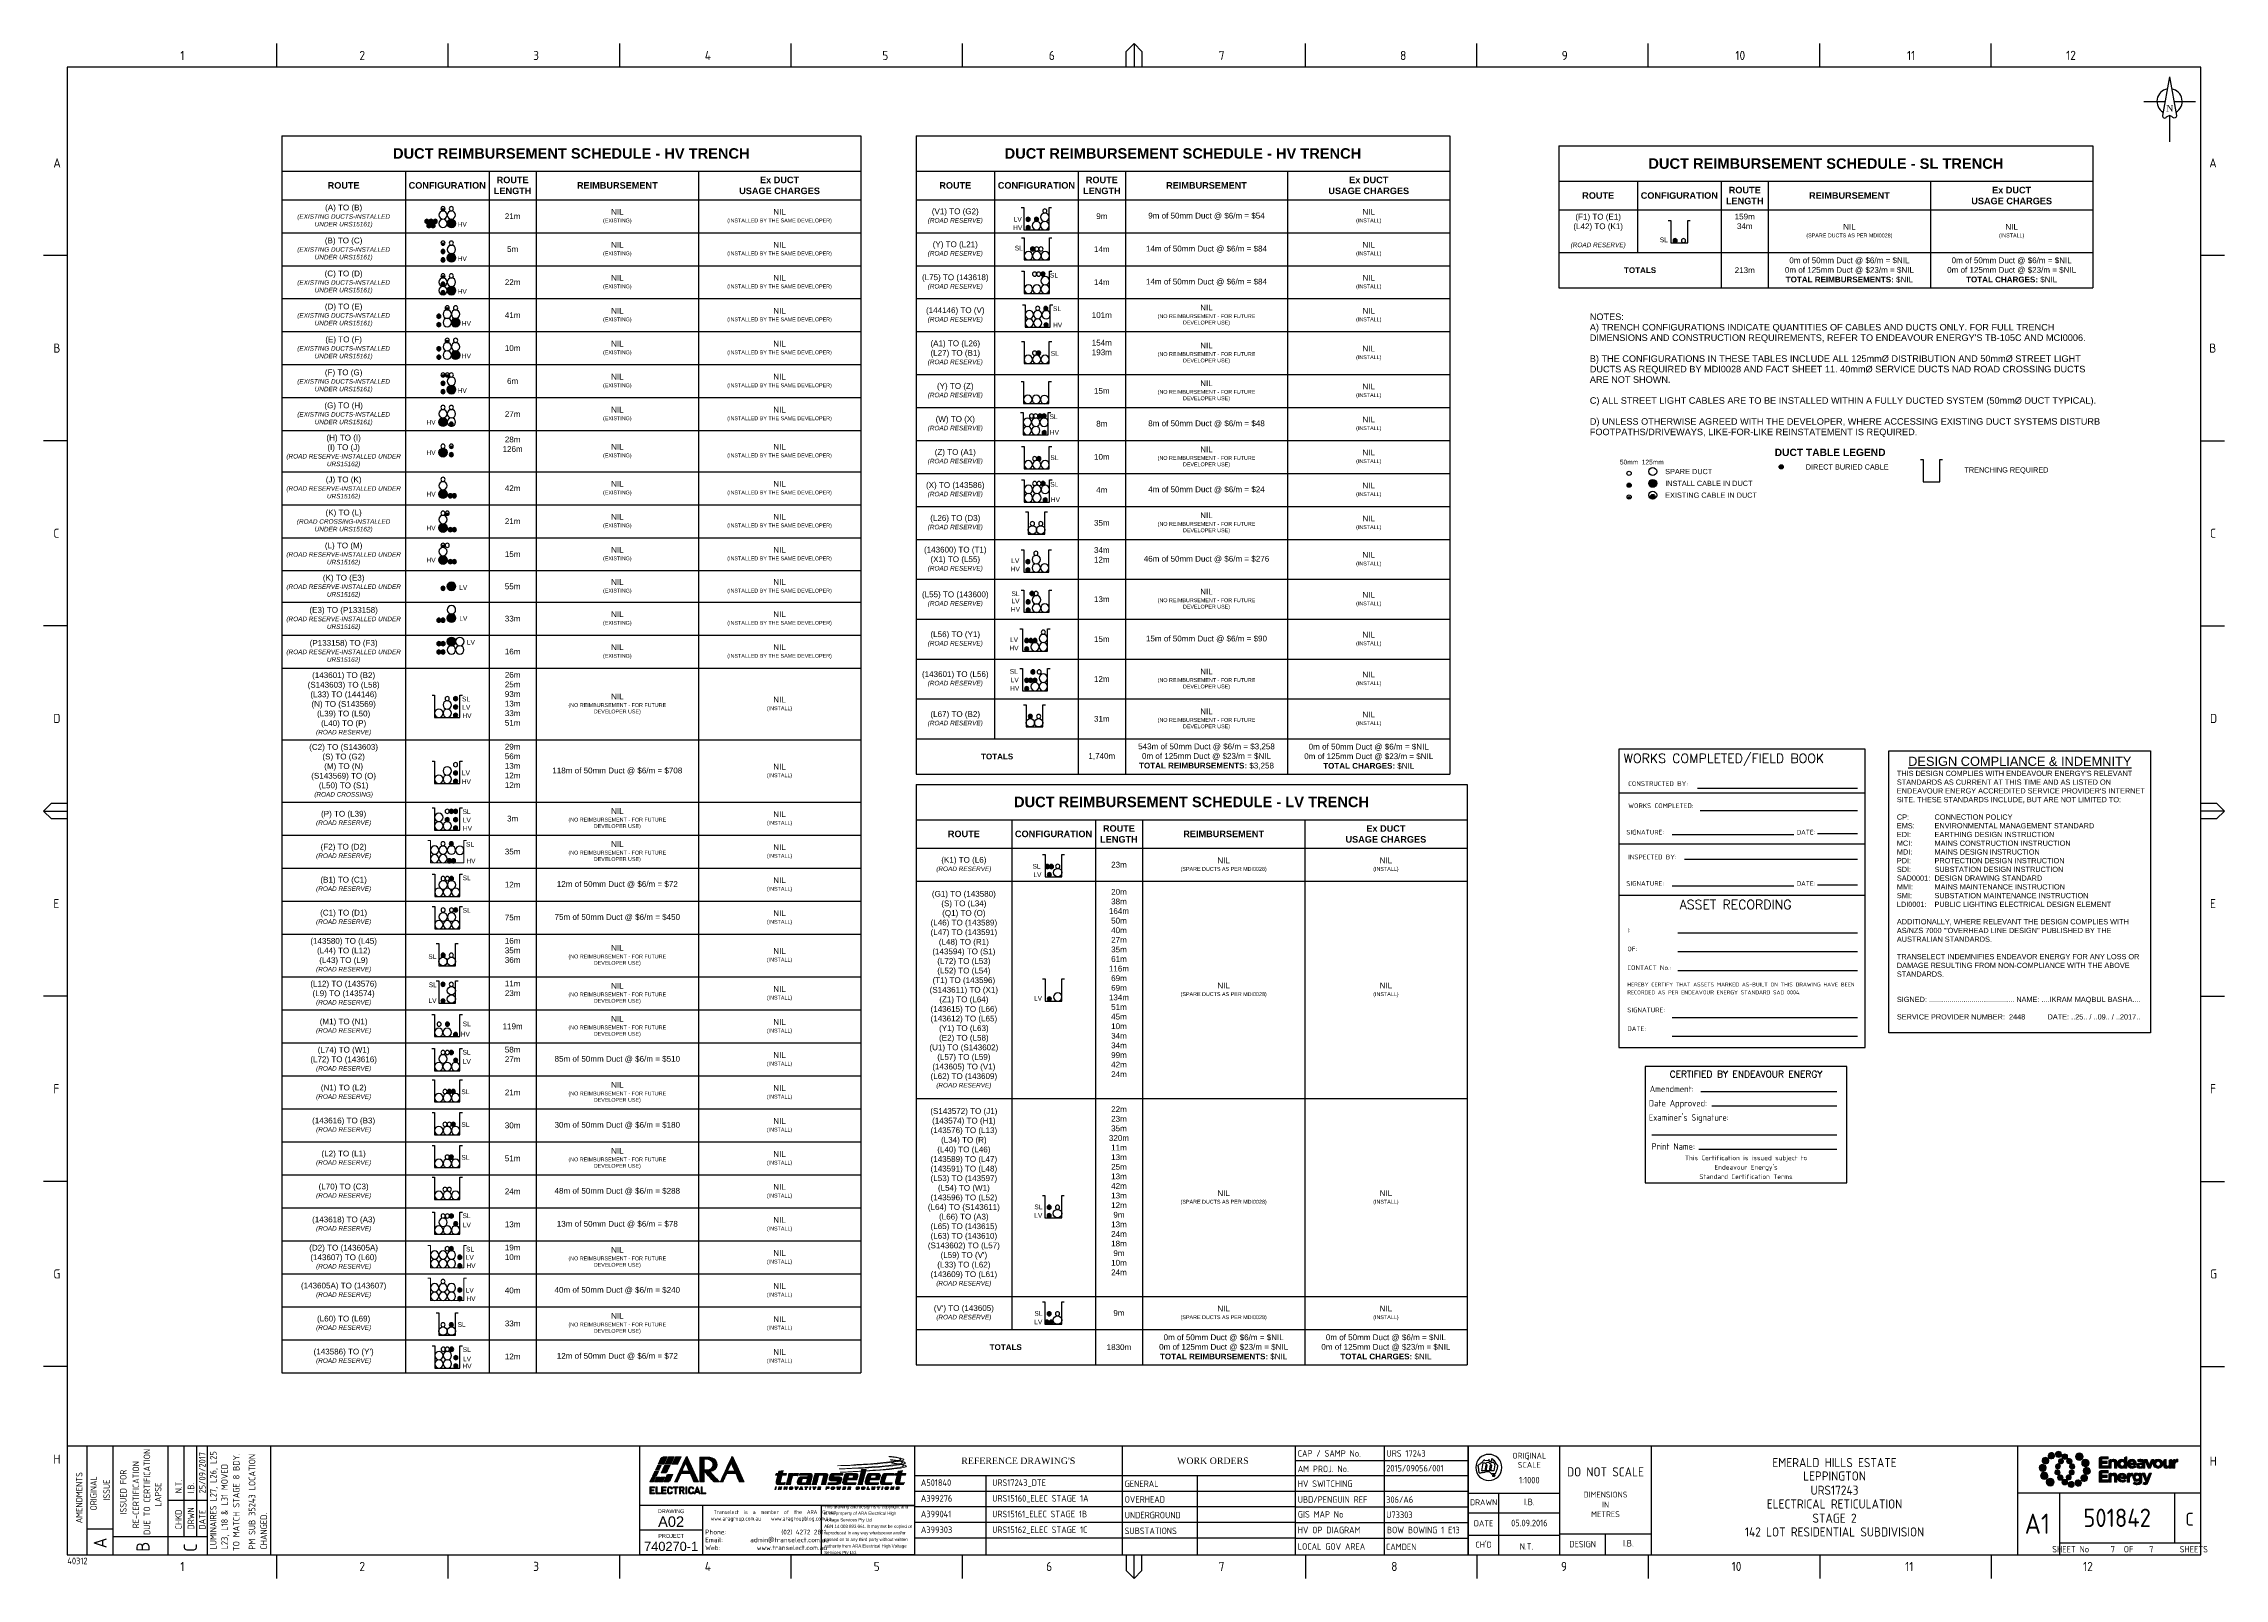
# Paper-space layout 'DUCT' of a CAD drawing. Extents: x 6 to 839, y -116 to 471.
import ezdxf
from ezdxf.enums import TextEntityAlignment as Align

# ---------------------------------------------------------------- set-up
doc = ezdxf.new("R2010")
doc.units = 0
doc.layers.add('_User Duct Profiles', color=8, linetype='Continuous')
doc.layers.add('Notes', color=7, linetype='Continuous')
doc.styles.add('ARIAL', font='arial.ttf', dxfattribs={"height": 2})
doc.styles.add('Elec', font='romand__.ttf')
doc.styles.add('iecARIAL', font='arial.ttf', dxfattribs={"height": 2})
doc.styles.add('iecISOCP', font='isocp.shx')
doc.styles.add('iecNAME', font='times.ttf')
doc.styles.add('iecTimesNewRoman', font='times.ttf')
doc.styles.get("Standard").update_dxf_attribs({"font": 'isocp.shx'})

# ---------------------------------------------------------------- blocks, each defined once
blk = doc.blocks.new('NorthPnt 11(NP11)')
for p, q in [((-19.7, 0), (-3.5, 0)), ((-0.1, -10.9), (-0.1, -30.8)), ((3.3, 0), (19.7, 0))]:
    blk.add_line(p, q)
for points in [[(-0.1, 18.8), (-5.4, -10.7, 0.877048), (-2.3, -11.9, -0.1543), (-0.1, -10.9, 0.090511)], [(-0.1, 18.8), (5.3, -10.7, -0.877048), (2.1, -11.9, 0.1543), (-0.1, -10.9, -0.090511)]]:
    blk.add_lwpolyline(points, format="xyb")
for start, end in [(100.5988, 238.8643), (300.0994, 80.4374)]:
    blk.add_arc((0, 0), 9.64, start, end)
at = {"color": 7, "style": 'iecNAME'}
blk.add_text('N', height=5.02, dxfattribs=at).set_placement((-2.6, -7.8))
blk = doc.blocks.new('CABLE_LARGE_NEW')
h = blk.add_hatch(color=256)
edge = h.paths.add_edge_path()
edge.add_arc((0, 0.8), 0.8, 0, 360)
blk.add_circle((0, 0.8), 0.8)
for tag, flags, p in [('COND_CODE', 9, (1.5, 0)), ('STATE', 9, (1.5, -0.4)), ('XSECT_SIZE', 9, (1.5, -0.6)), ('Z', 1, (1.5, -1.6)), ('FB_REFERENCE', 9, (1.5, -0.2)), ('NOTES', 9, (1.5, -0.8)), ('OWNED_BY', 9, (1.5, -1)), ('OPERATED_BY', 9, (1.5, -1.2)), ('MAINTAINED_BY', 9, (1.5, -1.4))]:
    blk.add_attdef(tag, text='', height=0.2, dxfattribs=dict(flags=flags)).set_placement(p, align=Align.MIDDLE_LEFT)
blk = doc.blocks.new('DUCT_NEW')
blk.add_circle((0, 0.8), 0.8)
at = {"flags": 1}
blk.add_attdef('Z', (0, 0), '', height=0.2, dxfattribs=at)
at = {"flags": 9}
for tag, p in [('DUCT_CODE', (0, 0)), ('XSECT_TYPE', (0, -0.2)), ('STATE', (0, -0.6)), ('FB_REFERENCE', (0, -0.4)), ('NOTES', (0, -0.8)), ('OWNED_BY', (0, -1.02)), ('OPERATED_BY', (0, -1.23)), ('MAINTAINED_BY', (0, -1.42))]:
    blk.add_attdef(tag, text='', height=0.2, dxfattribs=at).set_placement(p, align=Align.MIDDLE_LEFT)
blk = doc.blocks.new('DUCT_50_NEW')
blk.add_circle((0, 0.4), 0.4)
at = {"flags": 1}
blk.add_attdef('Z', (0, 0), '', height=0.2, dxfattribs=at)
at = {"flags": 9}
for tag, p in [('DUCT_CODE', (0, 0)), ('XSECT_TYPE', (0, -0.2)), ('STATE', (0, -0.6)), ('FB_REFERENCE', (0, -0.4)), ('NOTES', (0, -0.8)), ('OWNED_BY', (0, -1.01)), ('OPERATED_BY', (0, -1.21)), ('MAINTAINED_BY', (0, -1.42))]:
    blk.add_attdef(tag, text='', height=0.2, dxfattribs=at).set_placement(p, align=Align.MIDDLE_LEFT)
blk = doc.blocks.new('TRENCH_HV_2_DUCTS')
blk.add_lwpolyline([(-2.1, 4.25), (-1.6, 4.25), (-1.6, 0), (1.6, 0), (1.6, 4.25), (2.1, 4.25)])
blk = doc.blocks.new('TRENCH_HV_3_DUCTS')
blk.add_lwpolyline([(-0.5, 4.25), (0, 4.25), (0, 0), (4.8, 0), (4.8, 4.25), (5.3, 4.25)])
blk = doc.blocks.new('CABLE_SMALL_NEW')
h = blk.add_hatch(color=256)
edge = h.paths.add_edge_path()
edge.add_arc((0, 0.4), 0.4, 0, 360)
blk.add_circle((0, 0.4), 0.4)
for tag, flags, p in [('COND_CODE', 9, (1.5, 0)), ('STATE', 9, (1.5, -0.4)), ('XSECT_SIZE', 9, (1.5, -0.6)), ('Z', 1, (1.5, -1.6)), ('FB_REFERENCE', 9, (1.5, -0.2)), ('NOTES', 9, (1.5, -0.8)), ('OWNED_BY', 9, (1.5, -1)), ('OPERATED_BY', 9, (1.5, -1.2)), ('MAINTAINED_BY', 9, (1.5, -1.4))]:
    blk.add_attdef(tag, text='', height=0.2, dxfattribs=dict(flags=flags)).set_placement(p, align=Align.MIDDLE_LEFT)
blk = doc.blocks.new('*T219')
at = {"layer": 'Notes', "color": 0, "linetype": 'ByBlock', "lineweight": -2, "transparency": 16777216}
for p, q in [((0, 0), (221.16, 0)), ((0, 0), (0, -472.69)), ((221.16, 0), (221.16, -472.69)), ((0, -13.5), (221.16, -13.5)), ((47.16, -13.5), (47.16, -472.69)), ((79.16, -13.5), (79.16, -472.69)), ((97.16, -13.5), (97.16, -472.69)), ((159.16, -13.5), (159.16, -472.69)), ((0, -24.41), (221.16, -24.41)), ((0, -37.01), (221.16, -37.01)), ((0, -49.61), (221.16, -49.61)), ((0, -62.21), (221.16, -62.21)), ((0, -74.81), (221.16, -74.81)), ((0, -87.41), (221.16, -87.41)), ((0, -100.01), (221.16, -100.01)), ((0, -112.61), (221.16, -112.61)), ((0, -128.34), (221.16, -128.34)), ((0, -140.94), (221.16, -140.94)), ((0, -153.54), (221.16, -153.54)), ((0, -166.14), (221.16, -166.14)), ((0, -178.17), (221.16, -178.17)), ((0, -190.77), (221.16, -190.77)), ((0, -203.37), (221.16, -203.37)), ((0, -230.83), (221.16, -230.83)), ((0, -254.59), (221.16, -254.59)), ((0, -267.19), (221.16, -267.19)), ((0, -279.79), (221.16, -279.79)), ((0, -292.39), (221.16, -292.39)), ((0, -304.99), (221.16, -304.99)), ((0, -321.34), (221.16, -321.34)), ((0, -333.97), (221.16, -333.97)), ((0, -346.57), (221.16, -346.57)), ((0, -359.21), (221.16, -359.21)), ((0, -371.81), (221.16, -371.81)), ((0, -384.41), (221.16, -384.41)), ((0, -397.01), (221.16, -397.01)), ((0, -409.61), (221.16, -409.61)), ((0, -422.21), (221.16, -422.21)), ((0, -434.85), (221.16, -434.85)), ((0, -447.49), (221.16, -447.49)), ((0, -460.09), (221.16, -460.09)), ((0, -472.69), (221.16, -472.69))]:
    blk.add_line(p, q, dxfattribs=at)
at = {"layer": 'Notes', "transparency": 16777216, "style": 'ARIAL'}
for s, insert, char_height, width, attachment_point in [('{\\fArial|b1|i0|c0|p34;DUCT REIMBURSEMENT SCHEDULE - HV TRENCH}', (110.58, -6.75), 4, 218.2287, 5), ('{\\fArial|b1|i0|c0|p34;ROUTE LENGTH}', (88.16, -18.95), 2.5, 15.0667, 5), ('{\\fArial|b1|i0|c0|p34;Ex DUCT\\PUSAGE CHARGES}', (190.16, -18.95), 2.5, 59.0667, 5), ('{\\fArial|b1|i0|c0|p34;ROUTE}', (23.58, -18.95), 2.5, 44.2287, 5), ('{\\fArial|b1|i0|c0|p34;CONFIGURATION}', (63.16, -18.95), 2.5, 29.0667, 5), ('{\\fArial|b1|i0|c0|p34;REIMBURSEMENT}', (128.16, -18.95), 2.5, 59.0667, 5), ('(A) TO (B)\\P{\\fArial|b0|i1|c0|p34;\\H0.79545x;(EXISTING DUCTS-INSTALLED UNDER URS15161\\H0.99999x;)}', (23.58, -30.71), 2.2, 44.2287, 5), ('21m', (88.16, -30.71), 2.2, 15.0667, 5), ('{\\C0;NIL\\P\\H0.66667x;(EXISTING)}', (128.16, -30.71), 2.2, 59.0667, 5), ('NIL\\P{\\H0.66667x;(INSTALLED BY THE SAME DEVELOPER)}', (190.16, -30.71), 2.2, 59.0667, 5), ('(B) TO (C)\\P{\\fArial|b0|i1|c0|p34;\\H0.79545x;(EXISTING DUCTS-INSTALLED UNDER URS15161\\H0.99999x;)}', (23.58, -43.31), 2.2, 44.2287, 5), ('{\\C0;NIL\\P\\H0.66667x;(EXISTING)}', (128.16, -43.31), 2.2, 59.0667, 5), ('NIL\\P{\\H0.66667x;(INSTALLED BY THE SAME DEVELOPER)}', (190.16, -43.31), 2.2, 59.0667, 5), ('5m', (88.16, -43.31), 2.2, 15.0667, 5), ('(C) TO (D)\\P{\\fArial|b0|i1|c0|p34;\\H0.79545x;(EXISTING DUCTS-INSTALLED UNDER URS15161\\H0.99999x;)}', (23.58, -55.91), 2.2, 44.2287, 5), ('22m', (88.16, -55.91), 2.2, 15.0667, 5), ('{\\C0;NIL\\P\\H0.66667x;(EXISTING)}', (128.16, -55.91), 2.2, 59.0667, 5), ('NIL\\P{\\H0.66667x;(INSTALLED BY THE SAME DEVELOPER)}', (190.16, -55.91), 2.2, 59.0667, 5), ('(D) TO (E)\\P{\\fArial|b0|i1|c0|p34;\\H0.79545x;(EXISTING DUCTS-INSTALLED UNDER URS15161\\H0.99999x;)}', (23.58, -68.51), 2.2, 44.2287, 5), ('{\\C0;NIL\\P\\H0.66667x;(EXISTING)}', (128.16, -68.51), 2.2, 59.0667, 5), ('NIL\\P{\\H0.66667x;(INSTALLED BY THE SAME DEVELOPER)}', (190.16, -68.51), 2.2, 59.0667, 5), ('41m', (88.16, -68.51), 2.2, 15.0667, 5), ('(E) TO (F)\\P{\\fArial|b0|i1|c0|p34;\\H0.79545x;(EXISTING DUCTS-INSTALLED UNDER URS15161\\H0.99999x;)}', (23.58, -81.11), 2.2, 44.2287, 5), ('10m', (88.16, -81.11), 2.2, 15.0667, 5), ('{\\C0;NIL\\P\\H0.66667x;(EXISTING)}', (128.16, -81.11), 2.2, 59.0667, 5), ('NIL\\P{\\H0.66667x;(INSTALLED BY THE SAME DEVELOPER)}', (190.16, -81.11), 2.2, 59.0667, 5), ('(F) TO (G)\\P{\\fArial|b0|i1|c0|p34;\\H0.79545x;(EXISTING DUCTS-INSTALLED UNDER URS15161\\H0.99999x;)}', (23.58, -93.71), 2.2, 44.2287, 5), ('{\\C0;NIL\\P\\H0.66667x;(EXISTING)}', (128.16, -93.71), 2.2, 59.0667, 5), ('NIL\\P{\\H0.66667x;(INSTALLED BY THE SAME DEVELOPER)}', (190.16, -93.71), 2.2, 59.0667, 5), ('6m', (88.16, -93.71), 2.2, 15.0667, 5), ('(G) TO (H)\\P{\\fArial|b0|i1|c0|p34;\\H0.79545x;(EXISTING DUCTS-INSTALLED UNDER URS15161\\H0.99999x;)}', (23.58, -106.31), 2.2, 44.2287, 5), ('27m', (88.16, -106.31), 2.2, 15.0667, 5), ('{\\C0;NIL\\P\\H0.66667x;(EXISTING)}', (128.16, -106.31), 2.2, 59.0667, 5), ('NIL\\P{\\H0.66667x;(INSTALLED BY THE SAME DEVELOPER)}', (190.16, -106.31), 2.2, 59.0667, 5), ('(H) TO (I)\\P(I) TO (J)\\P{\\fArial|b0|i1|c0|p34;\\H0.79545x;(ROAD RESERVE-INSTALLED UNDER URS15162\\H0.99999x;)}', (23.58, -120.48), 2.2, 44.2287, 5), ('{\\H0.22727x;\\P}28m\\P126m', (88.16, -114.07), 2.2, 15.0667, 2), ('{\\C0;NIL\\P\\H0.66667x;(EXISTING)}', (128.16, -120.48), 2.2, 59.0667, 5), ('NIL\\P{\\H0.66667x;(INSTALLED BY THE SAME DEVELOPER)}', (190.16, -120.48), 2.2, 59.0667, 5), ('(J) TO (K)\\P{\\fArial|b0|i1|c0|p34;\\H0.79545x;(ROAD RESERVE-INSTALLED UNDER URS15162\\H0.99999x;)}', (23.58, -134.64), 2.2, 44.2287, 5), ('{\\C0;NIL\\P\\H0.66667x;(EXISTING)}', (128.16, -134.64), 2.2, 59.0667, 5), ('NIL\\P{\\H0.66667x;(INSTALLED BY THE SAME DEVELOPER)}', (190.16, -134.64), 2.2, 59.0667, 5), ('42m', (88.16, -134.64), 2.2, 15.0667, 5), ('(K) TO (L)\\P{\\fArial|b0|i1|c0|p34;\\H0.79545x;(ROAD CROSSING-INSTALLED UNDER URS15162\\H0.99999x;)}', (23.58, -147.24), 2.2, 44.2287, 5), ('21m', (88.16, -147.24), 2.2, 15.0667, 5), ('{\\C0;NIL\\P\\H0.66667x;(EXISTING)}', (128.16, -147.24), 2.2, 59.0667, 5), ('NIL\\P{\\H0.66667x;(INSTALLED BY THE SAME DEVELOPER)}', (190.16, -147.24), 2.2, 59.0667, 5), ('(L) TO (M)\\P{\\fArial|b0|i1|c0|p34;\\H0.79545x;(ROAD RESERVE-INSTALLED UNDER URS15162\\H0.99999x;)}', (23.58, -159.84), 2.2, 44.2287, 5), ('{\\C0;NIL\\P\\H0.66667x;(EXISTING)}', (128.16, -159.84), 2.2, 59.0667, 5), ('NIL\\P{\\H0.66667x;(INSTALLED BY THE SAME DEVELOPER)}', (190.16, -159.84), 2.2, 59.0667, 5), ('15m', (88.16, -159.84), 2.2, 15.0667, 5), ('(K) TO (E3)\\P{\\fArial|b0|i1|c0|p34;\\H0.79545x;(ROAD RESERVE-INSTALLED UNDER URS15162\\H0.99999x;)}', (23.58, -172.16), 2.2, 44.2287, 5), ('55m', (88.16, -172.16), 2.2, 15.0667, 5), ('{\\C0;NIL\\P\\H0.66667x;(EXISTING)}', (128.16, -172.16), 2.2, 59.0667, 5), ('NIL\\P{\\H0.66667x;(INSTALLED BY THE SAME DEVELOPER)}', (190.16, -172.16), 2.2, 59.0667, 5), ('(E3) TO (P133158)\\P{\\fArial|b0|i1|c0|p34;\\H0.79545x;(ROAD RESERVE-INSTALLED UNDER URS15162\\H0.99999x;)}', (23.58, -184.47), 2.2, 44.2287, 5), ('33m', (88.16, -184.47), 2.2, 15.0667, 5), ('{\\C0;NIL\\P\\H0.66667x;(EXISTING)}', (128.16, -184.47), 2.2, 59.0667, 5), ('NIL\\P{\\H0.66667x;(INSTALLED BY THE SAME DEVELOPER)}', (190.16, -184.47), 2.2, 59.0667, 5), ('(P133158) TO (F3)\\P{\\fArial|b0|i1|c0|p34;\\H0.79545x;(ROAD RESERVE-INSTALLED UNDER URS15162\\H0.99999x;)}', (23.58, -197.07), 2.2, 44.2287, 5), ('16m', (88.16, -197.07), 2.2, 15.0667, 5), ('{\\C0;NIL\\P\\H0.66667x;(EXISTING)}', (128.16, -197.07), 2.2, 59.0667, 5), ('NIL\\P{\\H0.66667x;(INSTALLED BY THE SAME DEVELOPER)}', (190.16, -197.07), 2.2, 59.0667, 5), ('(143601) TO (B2)\\P(S143603) TO (L58)\\P(L33) TO (144146)\\P(N) TO (S143569)\\P(L39) TO (L50)\\P(L40) TO (P)\\P{\\fArial|b0|i1|c0|p34;\\H0.79545x;(ROAD RESERVE\\H0.99999x;)}', (23.58, -217.1), 2.2, 44.2287, 5), ('26m\\P25m\\P93m\\P13m\\P33m\\P51m', (88.16, -204.84), 2.2, 15.0667, 2), ('{\\C0;NIL\\P\\H0.66667x;(NO REIMBURSEMENT - FOR FUTURE\\PDEVELOPER USE)}', (128.16, -217.1), 2.2, 59.0667, 5), ('NIL\\P{\\H0.66667x;(INSTALL)}', (190.16, -217.1), 2.2, 59.0667, 5), ('(C2) TO (S143603)\\P(S) TO (G2)\\P(M) TO (N)\\P(S143569) TO (O)\\P(L50) TO (S1)\\P{\\fArial|b0|i1|c0|p34;\\H0.79545x;(ROAD CROSSING\\H0.99999x;)}', (23.58, -242.71), 2.2, 44.2287, 5), ('29m\\P56m\\P13m\\P12m\\P12m', (88.16, -232.3), 2.2, 15.0667, 2), ('118m of 50mm Duct @ $6/m = $708', (128.16, -242.71), 2.2, 59.0667, 5), ('NIL\\P{\\H0.66667x;(INSTALL)}', (190.16, -242.71), 2.2, 59.0667, 5), ('(P) TO (L39)\\P{\\fArial|b0|i1|c0|p34;\\H0.79545x;(ROAD RESERVE\\H0.99999x;)}', (23.58, -260.89), 2.2, 44.2287, 5), ('{\\C0;NIL\\P\\H0.66667x;(NO REIMBURSEMENT - FOR FUTURE\\PDEVELOPER USE)}', (128.16, -260.89), 2.2, 59.0667, 5), ('NIL\\P{\\H0.66667x;(INSTALL)}', (190.16, -260.89), 2.2, 59.0667, 5), ('3m', (88.16, -260.89), 2.2, 15.0667, 5), ('(F2) TO (D2)\\P{\\fArial|b0|i1|c0|p34;\\H0.79545x;(ROAD RESERVE\\H0.99999x;)}', (23.58, -273.49), 2.2, 44.2287, 5), ('35m', (88.16, -273.49), 2.2, 15.0667, 5), ('{\\C0;NIL\\P\\H0.66667x;(NO REIMBURSEMENT - FOR FUTURE\\PDEVELOPER USE)}', (128.16, -273.49), 2.2, 59.0667, 5), ('NIL\\P{\\H0.66667x;(INSTALL)}', (190.16, -273.49), 2.2, 59.0667, 5), ('(B1) TO (C1)\\P{\\fArial|b0|i1|c0|p34;\\H0.79545x;(ROAD RESERVE\\H0.99999x;)}', (23.58, -286.09), 2.2, 44.2287, 5), ('NIL\\P{\\H0.66667x;(INSTALL)}', (190.16, -286.09), 2.2, 59.0667, 5), ('12m', (88.16, -286.09), 2.2, 15.0667, 5), ('12m of 50mm Duct @ $6/m = $72', (128.16, -286.09), 2.2, 59.0667, 5), ('(C1) TO (D1)\\P{\\fArial|b0|i1|c0|p34;\\H0.79545x;(ROAD RESERVE\\H0.99999x;)}', (23.58, -298.69), 2.2, 44.2287, 5), ('75m', (88.16, -298.69), 2.2, 15.0667, 5), ('75m of 50mm Duct @ $6/m = $450', (128.16, -298.69), 2.2, 59.0667, 5), ('NIL\\P{\\H0.66667x;(INSTALL)}', (190.16, -298.69), 2.2, 59.0667, 5), ('(143580) TO (L45)\\P(L44) TO (L12)\\P(L43) TO (L9)\\P{\\fArial|b0|i1|c0|p34;\\H0.79545x;(ROAD RESERVE\\H0.99999x;)}', (23.58, -313.16), 2.2, 44.2287, 5), ('16m\\P35m\\P36m', (88.16, -306.46), 2.2, 15.0667, 2), ('{\\C0;NIL\\P\\H0.66667x;(NO REIMBURSEMENT - FOR FUTURE\\PDEVELOPER USE)}', (128.16, -313.16), 2.2, 59.0667, 5), ('NIL\\P{\\H0.66667x;(INSTALL)}', (190.16, -313.16), 2.2, 59.0667, 5), ('(L12) TO (143576)\\P(L9) TO (143574)\\P{\\fArial|b0|i1|c0|p34;\\H0.79545x;(ROAD RESERVE\\H0.99999x;)}', (23.58, -327.66), 2.2, 44.2287, 5), ('11m\\P23m', (88.16, -322.8), 2.2, 15.0667, 2), ('{\\C0;NIL\\P\\H0.66667x;(NO REIMBURSEMENT - FOR FUTURE\\PDEVELOPER USE)}', (128.16, -327.66), 2.2, 59.0667, 5), ('NIL\\P{\\H0.66667x;(INSTALL)}', (190.16, -327.66), 2.2, 59.0667, 5), ('(M1) TO (N1)\\P{\\fArial|b0|i1|c0|p34;\\H0.79545x;(ROAD RESERVE\\H0.99999x;)}', (23.58, -340.27), 2.2, 44.2287, 5), ('119m', (88.16, -340.27), 2.2, 15.0667, 5), ('{\\C0;NIL\\P\\H0.66667x;(NO REIMBURSEMENT - FOR FUTURE\\PDEVELOPER USE)}', (128.16, -340.27), 2.2, 59.0667, 5), ('NIL\\P{\\H0.66667x;(INSTALL)}', (190.16, -340.27), 2.2, 59.0667, 5), ('(L74) TO (W1)\\P(L72) TO (143616)\\P{\\fArial|b0|i1|c0|p34;\\H0.79545x;(ROAD RESERVE\\H0.99999x;)}', (23.58, -352.89), 2.2, 44.2287, 5), ('58m\\P27m', (88.16, -348.04), 2.2, 15.0667, 2), ('85m of 50mm Duct @ $6/m = $510', (128.16, -352.89), 2.2, 59.0667, 5), ('NIL\\P{\\H0.66667x;(INSTALL)}', (190.16, -352.89), 2.2, 59.0667, 5), ('(N1) TO (L2)\\P{\\fArial|b0|i1|c0|p34;\\H0.79545x;(ROAD RESERVE\\H0.99999x;)}', (23.58, -365.51), 2.2, 44.2287, 5), ('21m', (88.16, -365.51), 2.2, 15.0667, 5), ('{\\C0;NIL\\P\\H0.66667x;(NO REIMBURSEMENT - FOR FUTURE\\PDEVELOPER USE)}', (128.16, -365.51), 2.2, 59.0667, 5), ('NIL\\P{\\H0.66667x;(INSTALL)}', (190.16, -365.51), 2.2, 59.0667, 5), ('(143616) TO (B3)\\P{\\fArial|b0|i1|c0|p34;\\H0.79545x;(ROAD RESERVE\\H0.99999x;)}', (23.58, -378.11), 2.2, 44.2287, 5), ('30m', (88.16, -378.11), 2.2, 15.0667, 5), ('30m of 50mm Duct @ $6/m = $180', (128.16, -378.11), 2.2, 59.0667, 5), ('NIL\\P{\\H0.66667x;(INSTALL)}', (190.16, -378.11), 2.2, 59.0667, 5), ('(L2) TO (L1)\\P{\\fArial|b0|i1|c0|p34;\\H0.79545x;(ROAD RESERVE\\H0.99999x;)}', (23.58, -390.71), 2.2, 44.2287, 5), ('51m', (88.16, -390.71), 2.2, 15.0667, 5), ('{\\C0;NIL\\P\\H0.66667x;(NO REIMBURSEMENT - FOR FUTURE\\PDEVELOPER USE)}', (128.16, -390.71), 2.2, 59.0667, 5), ('NIL\\P{\\H0.66667x;(INSTALL)}', (190.16, -390.71), 2.2, 59.0667, 5), ('(L70) TO (C3)\\P{\\fArial|b0|i1|c0|p34;\\H0.79545x;(ROAD RESERVE\\H0.99999x;)}', (23.58, -403.31), 2.2, 44.2287, 5), ('24m', (88.16, -403.31), 2.2, 15.0667, 5), ('48m of 50mm Duct @ $6/m = $288', (128.16, -403.31), 2.2, 59.0667, 5), ('NIL\\P{\\H0.66667x;(INSTALL)}', (190.16, -403.31), 2.2, 59.0667, 5), ('(143618) TO (A3)\\P{\\fArial|b0|i1|c0|p34;\\H0.79545x;(ROAD RESERVE\\H0.99999x;)}', (23.58, -415.91), 2.2, 44.2287, 5), ('13m', (88.16, -415.91), 2.2, 15.0667, 5), ('13m of 50mm Duct @ $6/m = $78', (128.16, -415.91), 2.2, 59.0667, 5), ('NIL\\P{\\H0.66667x;(INSTALL)}', (190.16, -415.91), 2.2, 59.0667, 5), ('(D2) TO (143605A)\\P(143607) TO (L60)\\P{\\fArial|b0|i1|c0|p34;\\H0.79545x;(ROAD RESERVE\\H0.99999x;)}', (23.58, -428.53), 2.2, 44.2287, 5), ('19m\\P10m', (88.16, -423.68), 2.2, 15.0667, 2), ('{\\C0;NIL\\P\\H0.66667x;(NO REIMBURSEMENT - FOR FUTURE\\PDEVELOPER USE)}', (128.16, -428.53), 2.2, 59.0667, 5), ('NIL\\P{\\H0.66667x;(INSTALL)}', (190.16, -428.53), 2.2, 59.0667, 5), ('(143605A) TO (143607)\\P{\\fArial|b0|i1|c0|p34;\\H0.79545x;(ROAD RESERVE\\H0.99999x;)}', (23.58, -441.17), 2.2, 44.2287, 5), ('40m', (88.16, -441.17), 2.2, 15.0667, 5), ('40m of 50mm Duct @ $6/m = $240', (128.16, -441.17), 2.2, 59.0667, 5), ('NIL\\P{\\H0.66667x;(INSTALL)}', (190.16, -441.17), 2.2, 59.0667, 5), ('{\\C0;NIL\\P\\H0.66667x;(NO REIMBURSEMENT - FOR FUTURE\\PDEVELOPER USE)}', (128.16, -453.79), 2.2, 59.0667, 5), ('(L60) TO (L69)\\P{\\fArial|b0|i1|c0|p34;\\H0.79545x;(ROAD RESERVE\\H0.99999x;)}', (23.58, -453.79), 2.2, 44.2287, 5), ('33m', (88.16, -453.79), 2.2, 15.0667, 5), ('NIL\\P{\\H0.66667x;(INSTALL)}', (190.16, -453.79), 2.2, 59.0667, 5), ("(143586) TO (Y')\\P{\\fArial|b0|i1|c0|p34;\\H0.79545x;(ROAD RESERVE\\H0.99999x;)}", (23.58, -466.39), 2.2, 44.2287, 5), ('12m', (88.16, -466.39), 2.2, 15.0667, 5), ('12m of 50mm Duct @ $6/m = $72', (128.16, -466.39), 2.2, 59.0667, 5), ('NIL\\P{\\H0.66667x;(INSTALL)}', (190.16, -466.39), 2.2, 59.0667, 5)]:
    blk.add_mtext(s, dxfattribs=dict(at, insert=insert, char_height=char_height, width=width, attachment_point=attachment_point))
blk = doc.blocks.new('*T220')
at = {"layer": 'Notes', "color": 0, "linetype": 'ByBlock', "lineweight": -2, "transparency": 16777216}
for p, q in [((0, 0), (204, 0)), ((0, 0), (0, -243.92)), ((204, 0), (204, -243.92)), ((0, -13.5), (204, -13.5)), ((30, -13.5), (30, -230.41)), ((62, -13.5), (62, -243.92)), ((80, -13.5), (80, -243.92)), ((142, -13.5), (142, -243.92)), ((0, -24.41), (204, -24.41)), ((0, -37.01), (204, -37.01)), ((0, -49.61), (204, -49.61)), ((0, -62.21), (204, -62.21)), ((0, -74.81), (204, -74.81)), ((0, -91.15), (204, -91.15)), ((0, -103.75), (204, -103.75)), ((0, -116.39), (204, -116.39)), ((0, -128.99), (204, -128.99)), ((0, -141.59), (204, -141.59)), ((0, -154.19), (204, -154.19)), ((0, -169.43), (204, -169.43)), ((0, -184.68), (204, -184.68)), ((0, -199.92), (204, -199.92)), ((0, -215.16), (204, -215.16)), ((0, -230.41), (204, -230.41)), ((0, -243.92), (204, -243.92))]:
    blk.add_line(p, q, dxfattribs=at)
at = {"layer": 'Notes', "transparency": 16777216, "style": 'ARIAL'}
for s, insert, char_height, width, attachment_point in [('{\\fArial|b1|i0|c0|p34;DUCT REIMBURSEMENT SCHEDULE - HV TRENCH}', (102, -6.75), 4, 201.0667, 5), ('{\\fArial|b1|i0|c0|p34;ROUTE LENGTH}', (71, -18.95), 2.5, 15.0667, 5), ('{\\fArial|b1|i0|c0|p34;Ex DUCT\\PUSAGE CHARGES}', (173, -18.95), 2.5, 59.0667, 5), ('{\\fArial|b1|i0|c0|p34;ROUTE}', (15, -18.95), 2.5, 27.0667, 5), ('{\\fArial|b1|i0|c0|p34;CONFIGURATION}', (46, -18.95), 2.5, 29.0667, 5), ('{\\fArial|b1|i0|c0|p34;REIMBURSEMENT}', (111, -18.95), 2.5, 59.0667, 5), ('(V1) TO (G2)\\P{\\fArial|b0|i1|c0|p34;\\H0.79545x;(ROAD RESERVE\\H0.99999x;)}', (15, -30.71), 2.2, 27.0667, 5), ('9m', (71, -30.71), 2.2, 15.0667, 5), ('9m of 50mm Duct @ $6/m = $54', (111, -30.71), 2.2, 59.0667, 5), ('NIL\\P{\\H0.66667x;(INSTALL)}', (173, -30.71), 2.2, 59.0667, 5), ('(Y) TO (L21)\\P{\\fArial|b0|i1|c0|p34;\\H0.79545x;(ROAD RESERVE\\H0.99999x;)}', (15, -43.31), 2.2, 27.0667, 5), ('NIL\\P{\\H0.66667x;(INSTALL)}', (173, -43.31), 2.2, 59.0667, 5), ('14m', (71, -43.31), 2.2, 15.0667, 5), ('14m of 50mm Duct @ $6/m = $84', (111, -43.31), 2.2, 59.0667, 5), ('(L75) TO (143618)\\P{\\fArial|b0|i1|c0|p34;\\H0.79545x;(ROAD RESERVE\\H0.99999x;)}', (15, -55.91), 2.2, 27.0667, 5), ('14m', (71, -55.91), 2.2, 15.0667, 5), ('14m of 50mm Duct @ $6/m = $84', (111, -55.91), 2.2, 59.0667, 5), ('NIL\\P{\\H0.66667x;(INSTALL)}', (173, -55.91), 2.2, 59.0667, 5), ('(144146) TO (V)\\P{\\fArial|b0|i1|c0|p34;\\H0.79545x;(ROAD RESERVE\\H0.99999x;)}', (15, -68.51), 2.2, 27.0667, 5), ('{\\C0;NIL\\P\\H0.66667x;(NO REIMBURSEMENT - FOR FUTURE\\PDEVELOPER USE)}', (111, -68.51), 2.2, 59.0667, 5), ('NIL\\P{\\H0.66667x;(INSTALL)}', (173, -68.51), 2.2, 59.0667, 5), ('101m', (71, -68.51), 2.2, 15.0667, 5), ('(A1) TO (L26)\\P(L27) TO (B1)\\P{\\fArial|b0|i1|c0|p34;\\H0.79545x;(ROAD RESERVE\\H0.99999x;)}', (15, -82.98), 2.2, 27.0667, 5), ('{\\H0.45455x;\\P}154m\\P193m', (71, -76.27), 2.2, 15.0667, 2), ('{\\C0;NIL\\P\\H0.66667x;(NO REIMBURSEMENT - FOR FUTURE\\PDEVELOPER USE)}', (111, -82.98), 2.2, 59.0667, 5), ('NIL\\P{\\H0.66667x;(INSTALL)}', (173, -82.98), 2.2, 59.0667, 5), ('(Y) TO (Z)\\P{\\fArial|b0|i1|c0|p34;\\H0.79545x;(ROAD RESERVE\\H0.99999x;)}', (15, -97.45), 2.2, 27.0667, 5), ('15m', (71, -97.45), 2.2, 15.0667, 5), ('{\\C0;NIL\\P\\H0.66667x;(NO REIMBURSEMENT - FOR FUTURE\\PDEVELOPER USE)}', (111, -97.45), 2.2, 59.0667, 5), ('NIL\\P{\\H0.66667x;(INSTALL)}', (173, -97.45), 2.2, 59.0667, 5), ('(W) TO (X)\\P{\\fArial|b0|i1|c0|p34;\\H0.79545x;(ROAD RESERVE\\H0.99999x;)}', (15, -110.07), 2.2, 27.0667, 5), ('NIL\\P{\\H0.66667x;(INSTALL)}', (173, -110.07), 2.2, 59.0667, 5), ('\\P8m', (71, -105.22), 2.2, 15.0667, 2), ('8m of 50mm Duct @ $6/m = $48', (111, -110.07), 2.2, 59.0667, 5), ('(Z) TO (A1)\\P{\\fArial|b0|i1|c0|p34;\\H0.79545x;(ROAD RESERVE\\H0.99999x;)}', (15, -122.69), 2.2, 27.0667, 5), ('10m', (71, -122.69), 2.2, 15.0667, 5), ('{\\C0;NIL\\P\\H0.66667x;(NO REIMBURSEMENT - FOR FUTURE\\PDEVELOPER USE)}', (111, -122.69), 2.2, 59.0667, 5), ('NIL\\P{\\H0.66667x;(INSTALL)}', (173, -122.69), 2.2, 59.0667, 5), ('(X) TO (143586)\\P{\\fArial|b0|i1|c0|p34;\\H0.79545x;(ROAD RESERVE\\H0.99999x;)}', (15, -135.29), 2.2, 27.0667, 5), ('NIL\\P{\\H0.66667x;(INSTALL)}', (173, -135.29), 2.2, 59.0667, 5), ('4m', (71, -135.29), 2.2, 15.0667, 5), ('4m of 50mm Duct @ $6/m = $24', (111, -135.29), 2.2, 59.0667, 5), ('(L26) TO (D3)\\P{\\fArial|b0|i1|c0|p34;\\H0.79545x;(ROAD RESERVE\\H0.99999x;)}', (15, -147.89), 2.2, 27.0667, 5), ('35m', (71, -147.89), 2.2, 15.0667, 5), ('{\\C0;NIL\\P\\H0.66667x;(NO REIMBURSEMENT - FOR FUTURE\\PDEVELOPER USE)}', (111, -147.89), 2.2, 59.0667, 5), ('NIL\\P{\\H0.66667x;(INSTALL)}', (173, -147.89), 2.2, 59.0667, 5), ('(143600) TO (T1)\\P(X1) TO (L55)\\P{\\fArial|b0|i1|c0|p34;\\H0.79545x;(ROAD RESERVE\\H0.99999x;)}', (15, -161.81), 2.2, 27.0667, 5), ('{\\H0.40909x;\\P}34m\\P12m', (71, -155.66), 2.2, 15.0667, 2), ('46m of 50mm Duct @ $6/m = $276', (111, -161.81), 2.2, 59.0667, 5), ('NIL\\P{\\H0.66667x;(INSTALL)}', (173, -161.81), 2.2, 59.0667, 5), ('(L55) TO (143600)\\P{\\fArial|b0|i1|c0|p34;\\H0.79545x;(ROAD RESERVE\\H0.99999x;)}', (15, -177.06), 2.2, 27.0667, 5), ('{\\C0;NIL\\P\\H0.66667x;(NO REIMBURSEMENT - FOR FUTURE\\PDEVELOPER USE)}', (111, -177.06), 2.2, 59.0667, 5), ('NIL\\P{\\H0.66667x;(INSTALL)}', (173, -177.06), 2.2, 59.0667, 5), ('13m', (71, -177.06), 2.2, 15.0667, 5), ('(L56) TO (Y1)\\P{\\fArial|b0|i1|c0|p34;\\H0.79545x;(ROAD RESERVE\\H0.99999x;)}', (15, -192.3), 2.2, 27.0667, 5), ('15m', (71, -192.3), 2.2, 15.0667, 5), ('15m of 50mm Duct @ $6/m = $90', (111, -192.3), 2.2, 59.0667, 5), ('NIL\\P{\\H0.66667x;(INSTALL)}', (173, -192.3), 2.2, 59.0667, 5), ('(143601) TO (L56)\\P{\\fArial|b0|i1|c0|p34;\\H0.79545x;(ROAD RESERVE\\H0.99999x;)}', (15, -207.54), 2.2, 27.0667, 5), ('12m', (71, -207.54), 2.2, 15.0667, 5), ('{\\C0;NIL\\P\\H0.66667x;(NO REIMBURSEMENT - FOR FUTURE\\PDEVELOPER USE)}', (111, -207.54), 2.2, 59.0667, 5), ('NIL\\P{\\H0.66667x;(INSTALL)}', (173, -207.54), 2.2, 59.0667, 5), ('(L67) TO (B2)\\P{\\fArial|b0|i1|c0|p34;\\H0.79545x;(ROAD RESERVE\\H0.99999x;)}', (15, -222.79), 2.2, 27.0667, 5), ('31m', (71, -222.79), 2.2, 15.0667, 5), ('{\\C0;NIL\\P\\H0.66667x;(NO REIMBURSEMENT - FOR FUTURE\\PDEVELOPER USE)}', (111, -222.79), 2.2, 59.0667, 5), ('NIL\\P{\\H0.66667x;(INSTALL)}', (173, -222.79), 2.2, 59.0667, 5), ('543m of 50mm Duct @ $6/m = $3,258\\P0m of 125mm Duct @ $23/m = $NIL{\\fArial|b1|i0|c0|p34;\\C0;\\PTOTAL REIMBURSEMENTS:\\fArial|b0|i0|c0|p34; $3,258}', (111, -237.16), 2.2, 59.0667, 5), ('0m of 50mm Duct @ $6/m = $NIL\\P0m of 125mm Duct @ $23/m = $NIL\\P{\\fArial|b1|i0|c0|p34;\\C0;TOTAL CHARGES:\\fArial|b0|i0|c0|p34; $NIL}', (173, -237.16), 2.2, 59.0667, 5), ('{\\fArial|b1|i0|c0|p34;TOTALS}', (31, -237.16), 2.2, 59.0667, 5), ('1,740m', (71, -237.16), 2.2, 15.0667, 5)]:
    blk.add_mtext(s, dxfattribs=dict(at, insert=insert, char_height=char_height, width=width, attachment_point=attachment_point))
blk = doc.blocks.new('*T217')
at = {"layer": 'Notes', "color": 0, "linetype": 'ByBlock', "lineweight": -2, "transparency": 16777216}
for p, q in [((0, 0), (210.55, 0)), ((0, 0), (0, -221.8)), ((210.55, 0), (210.55, -221.8)), ((0, -13.5), (210.55, -13.5)), ((36.55, -13.5), (36.55, -208.29)), ((68.55, -13.5), (68.55, -221.8)), ((86.55, -13.5), (86.55, -221.8)), ((148.55, -13.5), (148.55, -221.8)), ((0, -24.41), (210.55, -24.41)), ((0, -37.01), (210.55, -37.01)), ((0, -120.05), (210.55, -120.05)), ((0, -195.69), (210.55, -195.69)), ((0, -208.29), (210.55, -208.29)), ((0, -221.8), (210.55, -221.8))]:
    blk.add_line(p, q, dxfattribs=at)
at = {"layer": 'Notes', "transparency": 16777216, "style": 'ARIAL'}
for s, insert, char_height, width, attachment_point in [('{\\fArial|b1|i0|c0|p34;DUCT REIMBURSEMENT SCHEDULE - LV TRENCH}', (105.28, -6.75), 4, 207.6193, 5), ('{\\fArial|b1|i0|c0|p34;ROUTE LENGTH}', (77.55, -18.95), 2.5, 15.0667, 5), ('{\\fArial|b1|i0|c0|p34;Ex DUCT\\PUSAGE CHARGES}', (179.55, -18.95), 2.5, 59.0667, 5), ('{\\fArial|b1|i0|c0|p34;ROUTE}', (18.28, -18.95), 2.5, 33.6193, 5), ('{\\fArial|b1|i0|c0|p34;CONFIGURATION}', (52.55, -18.95), 2.5, 29.0667, 5), ('{\\fArial|b1|i0|c0|p34;REIMBURSEMENT}', (117.55, -18.95), 2.5, 59.0667, 5), ('(K1) TO (L6)\\P{\\fArial|b0|i1|c0|p34;\\H0.79545x;(ROAD RESERVE\\H0.99999x;)}', (18.28, -30.71), 2.2, 33.6193, 5), ('23m', (77.55, -30.71), 2.2, 15.0667, 5), ('NIL\\P{\\H0.66667x;(SPARE DUCTS AS PER MDI0028)}', (117.55, -30.71), 2.2, 59.0667, 5), ('NIL\\P{\\H0.66667x;(INSTALL)}', (179.55, -30.71), 2.2, 59.0667, 5), ('(G1) TO (143580)\\P(S) TO (L34)\\P(Q1) TO (O)\\P(L46) TO (143589)\\P(L47) TO (143591)\\P(L48) TO (R1)\\P(143594) TO (S1)\\P(L72) TO (L53)\\P(L52) TO (L54)\\P(T1) TO (143596)\\P(S143611) TO (X1)\\P(Z1) TO (L64)\\P(143615) TO (L66)\\P(143612) TO (L65)\\P(Y1) TO (L63)\\P(E2) TO (L58)\\P(U1) TO (S143602)\\P(L57) TO (L59)\\P(143605) TO (V1)\\P(L62) TO (143609)\\P{\\fArial|b0|i1|c0|p34;\\H0.79545x;(ROAD RESERVE\\H0.99999x;)}', (18.28, -78.53), 2.2, 33.6193, 5), ('{\\H0.40909x;\\P}20m\\P38m\\P164m\\P50m\\P40m\\P27m\\P35m\\P61m\\P116m\\P69m\\P69m\\P134m\\P51m\\P45m\\P10m\\P34m\\P34m\\P99m\\P42m\\P24m', (77.55, -38.47), 2.2, 15.0667, 2), ('NIL\\P{\\H0.66667x;(SPARE DUCTS AS PER MDI0028)}', (117.55, -78.53), 2.2, 59.0667, 5), ('NIL\\P{\\H0.66667x;(INSTALL)}', (179.55, -78.53), 2.2, 59.0667, 5), ("(S143572) TO (J1)\\P(143574) TO (H1)\\P(143576) TO (L13)\\P(L34) TO (R)\\P(L40) TO (L46)\\P(143589) TO (L47)\\P(143591) TO (L48)\\P(L53) TO (143597)\\P(L54) TO (W1)\\P(143596) TO (L52)\\P(L64) TO (S143611)\\P(L66) TO (A3)\\P(L65) TO (143615)\\P(L63) TO (143610)\\P(S143602) TO (L57)\\P(L59) TO (V')\\P(L33) TO (L62)\\P(143609) TO (L61)\\P{\\fArial|b0|i1|c0|p34;\\H0.79545x;(ROAD RESERVE\\H0.99999x;)}", (18.28, -157.87), 2.2, 33.6193, 5), ('{\\H0.40909x;\\P}22m\\P23m\\P35m\\P320m\\P11m\\P13m\\P25m\\P13m\\P42m\\P13m\\P12m\\P9m\\P13m\\P24m\\P18m\\P9m\\P10m\\P24m', (77.55, -121.52), 2.2, 15.0667, 2), ('NIL\\P{\\H0.66667x;(SPARE DUCTS AS PER MDI0028)}', (117.55, -157.87), 2.2, 59.0667, 5), ('NIL\\P{\\H0.66667x;(INSTALL)}', (179.55, -157.87), 2.2, 59.0667, 5), ("(V') TO (143605)\\P{\\fArial|b0|i1|c0|p34;\\H0.79545x;(ROAD RESERVE\\H0.99999x;)}", (18.28, -201.99), 2.2, 33.6193, 5), ('NIL\\P{\\H0.66667x;(SPARE DUCTS AS PER MDI0028)}', (117.55, -201.99), 2.2, 59.0667, 5), ('NIL\\P{\\H0.66667x;(INSTALL)}', (179.55, -201.99), 2.2, 59.0667, 5), ('9m', (77.55, -201.99), 2.2, 15.0667, 5), ('{\\fArial|b1|i0|c0|p34;TOTALS}', (34.28, -215.05), 2.2, 65.6193, 5), ('1830m', (77.55, -215.05), 2.2, 15.0667, 5), ('0m of 50mm Duct @ $6/m = $NIL\\P0m of 125mm Duct @ $23/m = $NIL{\\fArial|b1|i0|c0|p34;\\C0;\\PTOTAL REIMBURSEMENTS:\\fArial|b0|i0|c0|p34; $NIL}', (117.55, -215.05), 2.2, 59.0667, 5), ('0m of 50mm Duct @ $6/m = $NIL\\P0m of 125mm Duct @ $23/m = $NIL\\P{\\fArial|b1|i0|c0|p34;\\C0;TOTAL CHARGES:\\fArial|b0|i0|c0|p34; $NIL}', (179.55, -215.05), 2.2, 59.0667, 5)]:
    blk.add_mtext(s, dxfattribs=dict(at, insert=insert, char_height=char_height, width=width, attachment_point=attachment_point))
blk = doc.blocks.new('*T218')
at = {"layer": 'Notes', "color": 0, "linetype": 'ByBlock', "lineweight": -2, "transparency": 16777216}
for p, q in [((0, 0), (204, 0)), ((0, 0), (0, -54.22)), ((204, 0), (204, -54.22)), ((0, -13.5), (204, -13.5)), ((30, -13.5), (30, -40.71)), ((62, -13.5), (62, -54.22)), ((80, -13.5), (80, -54.22)), ((142, -13.5), (142, -54.22)), ((0, -24.41), (204, -24.41)), ((0, -40.71), (204, -40.71)), ((0, -54.22), (204, -54.22))]:
    blk.add_line(p, q, dxfattribs=at)
at = {"layer": 'Notes', "transparency": 16777216, "style": 'ARIAL'}
for s, insert, char_height, width, attachment_point in [('{\\fArial|b1|i0|c0|p34;DUCT REIMBURSEMENT SCHEDULE - SL TRENCH}', (102, -6.75), 4, 201.0667, 5), ('{\\fArial|b1|i0|c0|p34;ROUTE LENGTH}', (71, -18.95), 2.5, 15.0667, 5), ('{\\fArial|b1|i0|c0|p34;Ex DUCT\\PUSAGE CHARGES}', (173, -18.95), 2.5, 59.0667, 5), ('{\\fArial|b1|i0|c0|p34;ROUTE}', (15, -18.95), 2.5, 27.0667, 5), ('{\\fArial|b1|i0|c0|p34;CONFIGURATION}', (46, -18.95), 2.5, 29.0667, 5), ('{\\fArial|b1|i0|c0|p34;REIMBURSEMENT}', (111, -18.95), 2.5, 59.0667, 5), ('(F1) TO (E1)\\P(L42) TO (K1)\\P\\P{\\fArial|b0|i1|c0|p34;\\H0.79545x;(ROAD RESERVE\\H0.99999x;)}', (15, -32.56), 2.2, 27.0667, 5), ('159m\\P34m', (71, -25.87), 2.2, 15.0667, 2), ('NIL\\P{\\H0.66667x;(SPARE DUCTS AS PER MDI0028)}', (111, -32.56), 2.2, 59.0667, 5), ('NIL\\P{\\H0.66667x;(INSTALL)}', (173, -32.56), 2.2, 59.0667, 5), ('{\\fArial|b1|i0|c0|p34;TOTALS}', (31, -47.47), 2.2, 59.0667, 5), ('213m', (71, -47.47), 2.2, 15.0667, 5), ('0m of 50mm Duct @ $6/m = $NIL\\P0m of 125mm Duct @ $23/m = $NIL{\\fArial|b1|i0|c0|p34;\\C0;\\PTOTAL REIMBURSEMENTS:\\fArial|b0|i0|c0|p34; $NIL}', (111, -47.47), 2.2, 59.0667, 5), ('0m of 50mm Duct @ $6/m = $NIL\\P0m of 125mm Duct @ $23/m = $NIL\\P{\\fArial|b1|i0|c0|p34;\\C0;TOTAL CHARGES:\\fArial|b0|i0|c0|p34; $NIL}', (173, -47.47), 2.2, 59.0667, 5)]:
    blk.add_mtext(s, dxfattribs=dict(at, insert=insert, char_height=char_height, width=width, attachment_point=attachment_point))
blk = doc.blocks.new('NOTE_CERTIFIED-BY-IE')
at = {"color": 7, "linetype": 'Continuous', "lineweight": -3}
for p, q in [((21.25, 34.9), (73.15, 34.9)), ((25.46, 29.41), (73.15, 29.41)), ((2.51, 18.32), (73.15, 18.32)), ((20.45, 12.96), (73.15, 12.96))]:
    blk.add_line(p, q, dxfattribs=at)
blk.add_lwpolyline([(0, 0), (76.98, 0), (76.98, 44.52), (0, 44.52)], close=True)
at = {"color": 7, "lineweight": -3, "style": 'Elec'}
blk.add_text('CERTIFIED BY ENDEAVOUR ENERGY', height=2.52, dxfattribs=at).set_placement((38.51, 41.58), align=Align.MIDDLE_CENTER)
at = {"color": 7, "lineweight": -3}
for s, p in [('Amendment:', (1.7, 35.94)), ('Date Approved:', (1.37, 30.47)), ("Examiner's Signature:", (1.37, 25.01))]:
    blk.add_text(s, height=2.5, dxfattribs=at).set_placement(p, align=Align.MIDDLE_LEFT)
blk.add_text('Print Name:', height=2.5, dxfattribs=at).set_placement((2.4, 11.95), align=Align.BOTTOM_LEFT)
at = {"color": 7, "lineweight": -3, "insert": (38.49, 5.99), "char_height": 1.79, "attachment_point": 5, "line_spacing_factor": 1.2}
blk.add_mtext("This Certification is issued subject to \\PEndeavour Energy's \\PStandard Certification Terms", dxfattribs=at)
blk = doc.blocks.new('NOTE_WORKS-COMPLETED')
at = {"lineweight": -3}
for p, q in [((94.11, 97.2), (0, 97.2)), ((94.11, 77.62), (0, 77.62)), ((93.87, 58.03), (0, 58.03))]:
    blk.add_line(p, q, dxfattribs=at)
at = {"color": 7, "linetype": 'Continuous', "lineweight": -3}
for p, q in [((30, 99), (91.13, 99)), ((31, 90.55), (91.13, 90.55)), ((20.3, 81.37), (66.83, 81.37)), ((75.92, 81.71), (91.13, 81.71)), ((25, 71.88), (91.13, 71.88)), ((20.3, 61.78), (66.83, 61.78)), ((75.92, 62.13), (91.13, 62.13)), ((22.5, 43.79), (91.13, 43.79)), ((22.5, 36.59), (91.13, 36.59)), ((22.5, 29.42), (91.13, 29.42)), ((20.3, 11.37), (91.13, 11.37)), ((20.3, 4.28), (91.13, 4.28))]:
    blk.add_line(p, q, dxfattribs=at)
at = {"lineweight": -3}
blk.add_lwpolyline([(0, 0), (94.11, 0), (94.11, 113.95), (0, 113.95)], close=True, dxfattribs=at)
at = {"color": 7, "lineweight": -3, "style": 'Elec'}
blk.add_text('WORKS COMPLETED/FIELD BOOK', height=3.5, dxfattribs=at).set_placement((1.75, 110.45), align=Align.MIDDLE_LEFT)
at = {"color": 7, "lineweight": -3}
for s, p in [('CONSTRUCTED BY:', (3.51, 100.79)), ('WORKS COMPLETED:', (3.52, 92.34)), ('INSPECTED BY:', (3.52, 72.76))]:
    blk.add_text(s, height=1.79, dxfattribs=at).set_placement(p, align=Align.MIDDLE_LEFT)
for s, p in [('SIGNATURE:', (10, 82.23)), ('DATE:', (71.45, 82.23)), ('SIGNATURE:', (10, 62.65)), ('DATE:', (71.45, 62.65))]:
    blk.add_text(s, height=1.79, dxfattribs=at).set_placement(p, align=Align.MIDDLE_CENTER)
at = {"color": 7, "lineweight": -3, "style": 'Elec'}
blk.add_text('ASSET RECORDING', height=3.5, dxfattribs=at).set_placement((23.19, 56.32), align=Align.TOP_LEFT)
at = {"color": 7, "lineweight": -3, "insert": (3.17, 45.68), "char_height": 1.79, "width": 89.6105, "attachment_point": 1, "line_spacing_factor": 1.2}
blk.add_mtext('I:\\P\\POF:\\P\\PCONTACT No.:\\P{\\H0.83799x;\\PHEREBY CERTIFY THAT ASSETS MARKED AS-BUILT ON THIS DRAWING HAVE BEEN\\PRECORDED AS PER ENDEAVOUR ENERGY STANDARD SAD 0004.}\\P\\PSIGNATURE:\\P\\PDATE:', dxfattribs=at)
at = {"color": 7, "lineweight": -3}
for tag, p in [('CONSTRUCTEDBY', (32.92, 99.87)), ('WORKSCOMPLETED', (32.93, 91.44)), ('SIGNATURE', (23.86, 81.87)), ('DATE', (77.31, 82.21)), ('INSPECTEDBY', (25.68, 72.38)), ('SIGNATURE', (24.59, 62.28)), ('DATE', (77.75, 62.63)), ('ASSETRECORD', (28.77, 44.53)), ('ASSETRECORDOF', (28.5, 37.33)), ('CONTACTNO', (28.5, 30.15)), ('SIGNATURE', (31.79, 12.95)), ('DATE', (32, 5.02))]:
    blk.add_attdef(tag, p, '', height=1.79, dxfattribs=at)
blk = doc.blocks.new('EE_LOGO')
h = blk.add_hatch(color=7)
edge = h.paths.add_edge_path()
edge.add_spline(control_points=[(-25.34, 1.94), (-26.08, 1.98), (-26.72, 1.41), (-26.77, 0.66), (-26.81, -0.09), (-26.24, -0.72), (-25.49, -0.77), (-24.74, -0.81), (-24.1, -0.24), (-24.06, 0.51), (-24.02, 1.25), (-24.59, 1.89), (-25.34, 1.94)], knot_values=[0, 0, 0, 0, 1, 1, 1, 2, 2, 2, 3, 3, 3, 4, 4, 4, 4], degree=3, periodic=0)
h = blk.add_hatch(color=7)
edge = h.paths.add_edge_path()
edge.add_spline(control_points=[(-23.73, 4.46), (-24.34, 4.81), (-25.13, 4.61), (-25.49, 3.99), (-25.85, 3.38), (-25.64, 2.59), (-25.03, 2.23), (-24.41, 1.87), (-23.63, 2.08), (-23.27, 2.69), (-22.91, 3.31), (-23.12, 4.1), (-23.73, 4.46)], knot_values=[0, 0, 0, 0, 1, 1, 1, 2, 2, 2, 3, 3, 3, 4, 4, 4, 4], degree=3, periodic=0)
h = blk.add_hatch(color=7)
edge = h.paths.add_edge_path()
edge.add_spline(control_points=[(-21.12, 5.87), (-21.48, 6.44), (-22.24, 6.61), (-22.81, 6.24), (-23.37, 5.88), (-23.54, 5.12), (-23.17, 4.55), (-22.81, 3.98), (-22.05, 3.82), (-21.48, 4.19), (-20.92, 4.55), (-20.75, 5.31), (-21.12, 5.87)], knot_values=[0, 0, 0, 0, 1, 1, 1, 2, 2, 2, 3, 3, 3, 4, 4, 4, 4], degree=3, periodic=0)
h = blk.add_hatch(color=7)
edge = h.paths.add_edge_path()
edge.add_spline(control_points=[(-19.43, 2.06), (-19.94, 2.17), (-20.44, 1.84), (-20.55, 1.33), (-20.66, 0.82), (-20.34, 0.32), (-19.83, 0.21), (-19.32, 0.1), (-18.81, 0.42), (-18.71, 0.93), (-18.59, 1.44), (-18.92, 1.95), (-19.43, 2.06)], knot_values=[0, 0, 0, 0, 1, 1, 1, 2, 2, 2, 3, 3, 3, 4, 4, 4, 4], degree=3, periodic=0)
h = blk.add_hatch(color=7)
edge = h.paths.add_edge_path()
edge.add_spline(control_points=[(-18.27, 5.87), (-18.34, 6.5), (-18.91, 6.97), (-19.54, 6.9), (-20.18, 6.84), (-20.65, 6.27), (-20.58, 5.63), (-20.52, 4.99), (-19.95, 4.53), (-19.31, 4.59), (-18.67, 4.66), (-18.21, 5.23), (-18.27, 5.87)], knot_values=[0, 0, 0, 0, 1, 1, 1, 2, 2, 2, 3, 3, 3, 4, 4, 4, 4], degree=3, periodic=0)
h = blk.add_hatch(color=7)
edge = h.paths.add_edge_path()
edge.add_spline(control_points=[(-15.91, 4.86), (-15.91, 4.26), (-16.4, 3.77), (-17, 3.77), (-17.6, 3.77), (-18.08, 4.26), (-18.08, 4.86), (-18.08, 5.46), (-17.6, 5.95), (-17, 5.95), (-16.4, 5.95), (-15.91, 5.46), (-15.91, 4.86)], knot_values=[0, 0, 0, 0, 1, 1, 1, 2, 2, 2, 3, 3, 3, 4, 4, 4, 4], degree=3, periodic=0)
edge = h.paths.add_edge_path()
edge.add_spline(control_points=[(-18.29, 3.97), (-18.8, 4.08), (-19.3, 3.76), (-19.41, 3.25), (-19.52, 2.74), (-19.2, 2.23), (-18.69, 2.12), (-18.18, 2.01), (-17.67, 2.33), (-17.56, 2.84), (-17.45, 3.35), (-17.78, 3.86), (-18.29, 3.97)], knot_values=[0, 0, 0, 0, 1, 1, 1, 2, 2, 2, 3, 3, 3, 4, 4, 4, 4], degree=3, periodic=0)
h = blk.add_hatch(color=7)
edge = h.paths.add_edge_path()
edge.add_spline(control_points=[(-14.59, 2.36), (-14.16, 2.75), (-14.12, 3.41), (-14.51, 3.84), (-14.89, 4.27), (-15.55, 4.31), (-15.99, 3.93), (-16.42, 3.54), (-16.46, 2.88), (-16.07, 2.45), (-15.69, 2.01), (-15.02, 1.98), (-14.59, 2.36)], knot_values=[0, 0, 0, 0, 1, 1, 1, 2, 2, 2, 3, 3, 3, 4, 4, 4, 4], degree=3, periodic=0)
edge = h.paths.add_edge_path()
edge.add_spline(control_points=[(-15.91, 4.86), (-15.91, 4.26), (-16.4, 3.77), (-17, 3.77), (-17.6, 3.77), (-18.08, 4.26), (-18.08, 4.86), (-18.08, 5.46), (-17.6, 5.95), (-17, 5.95), (-16.4, 5.95), (-15.91, 5.46), (-15.91, 4.86)], knot_values=[0, 0, 0, 0, 1, 1, 1, 2, 2, 2, 3, 3, 3, 4, 4, 4, 4], degree=3, periodic=0)
h = blk.add_hatch(color=7)
edge = h.paths.add_edge_path()
edge.add_spline(control_points=[(-15.91, 4.86), (-15.91, 4.26), (-16.4, 3.77), (-17, 3.77), (-17.6, 3.77), (-18.08, 4.26), (-18.08, 4.86), (-18.08, 5.46), (-17.6, 5.95), (-17, 5.95), (-16.4, 5.95), (-15.91, 5.46), (-15.91, 4.86)], knot_values=[0, 0, 0, 0, 1, 1, 1, 2, 2, 2, 3, 3, 3, 4, 4, 4, 4], degree=3, periodic=0)
edge = h.paths.add_edge_path(flags=16)
edge.add_spline(control_points=[(-15.91, 4.86), (-15.91, 4.26), (-16.4, 3.77), (-17, 3.77), (-17.6, 3.77), (-18.08, 4.26), (-18.08, 4.86), (-18.08, 5.46), (-17.6, 5.95), (-17, 5.95), (-16.4, 5.95), (-15.91, 5.46), (-15.91, 4.86)], knot_values=[0, 0, 0, 0, 1, 1, 1, 2, 2, 2, 3, 3, 3, 4, 4, 4, 4], degree=3, periodic=0)
h = blk.add_hatch(color=7)
edge = h.paths.add_edge_path()
edge.add_spline(control_points=[(-13.94, 0.18), (-13.41, 0.32), (-13.09, 0.87), (-13.23, 1.4), (-13.37, 1.93), (-13.92, 2.25), (-14.45, 2.11), (-14.98, 1.97), (-15.3, 1.42), (-15.16, 0.89), (-15.02, 0.36), (-14.47, 0.04), (-13.94, 0.18)], knot_values=[0, 0, 0, 0, 1, 1, 1, 2, 2, 2, 3, 3, 3, 4, 4, 4, 4], degree=3, periodic=0)
h = blk.add_hatch(color=7)
edge = h.paths.add_edge_path()
edge.add_spline(control_points=[(-9.93, 4.86), (-9.93, 4.03), (-10.61, 3.35), (-11.44, 3.35), (-12.28, 3.35), (-12.95, 4.03), (-12.95, 4.86), (-12.95, 5.69), (-12.28, 6.37), (-11.44, 6.37), (-10.61, 6.37), (-9.93, 5.69), (-9.93, 4.86)], knot_values=[0, 0, 0, 0, 1, 1, 1, 2, 2, 2, 3, 3, 3, 4, 4, 4, 4], degree=3, periodic=0)
h = blk.add_hatch(color=7)
edge = h.paths.add_edge_path()
edge.add_spline(control_points=[(-8.55, 1.13), (-7.83, 1.45), (-7.5, 2.29), (-7.82, 3.01), (-8.14, 3.73), (-8.98, 4.06), (-9.7, 3.74), (-10.42, 3.42), (-10.75, 2.58), (-10.43, 1.86), (-10.11, 1.14), (-9.27, 0.81), (-8.55, 1.13)], knot_values=[0, 0, 0, 0, 1, 1, 1, 2, 2, 2, 3, 3, 3, 4, 4, 4, 4], degree=3, periodic=0)
h = blk.add_hatch(color=7)
edge = h.paths.add_edge_path()
edge.add_spline(control_points=[(-8.66, -1.92), (-7.91, -1.96), (-7.27, -1.39), (-7.23, -0.64), (-7.19, 0.1), (-7.76, 0.74), (-8.51, 0.78), (-9.25, 0.83), (-9.89, 0.26), (-9.94, -0.49), (-9.98, -1.24), (-9.41, -1.88), (-8.66, -1.92)], knot_values=[0, 0, 0, 0, 1, 1, 1, 2, 2, 2, 3, 3, 3, 4, 4, 4, 4], degree=3, periodic=0)
h = blk.add_hatch(color=7)
edge = h.paths.add_edge_path()
edge.add_spline(control_points=[(-3.85, 0.44), (-3.85, 0.44), (-3.85, 4.25), (-3.85, 4.3), (-3.85, 4.35), (-3.85, 4.86), (-3.29, 4.86), (-2.74, 4.86), (-0.49, 4.86), (-0.49, 4.86), (-0.49, 4.86), (-0.49, 4), (-0.49, 4), (-0.49, 4), (-2.89, 4), (-2.89, 4), (-2.89, 4), (-2.89, 3.1), (-2.89, 3.1), (-2.89, 3.1), (-0.8, 3.1), (-0.8, 3.1), (-0.8, 3.1), (-0.8, 2.23), (-0.8, 2.23), (-0.8, 2.23), (-2.89, 2.23), (-2.89, 2.23), (-2.89, 2.23), (-2.89, 1.31), (-2.89, 1.31), (-2.89, 1.31), (-0.49, 1.31), (-0.49, 1.31), (-0.49, 1.31), (-0.49, 0.44), (-0.49, 0.44), (-0.49, 0.44), (-3.85, 0.44), (-3.85, 0.44)], knot_values=[0, 0, 0, 0, 1, 1, 1, 2, 2, 2, 3, 3, 3, 4, 4, 4, 5, 5, 5, 6, 6, 6, 7, 7, 7, 8, 8, 8, 9, 9, 9, 10, 10, 10, 11, 11, 11, 12, 12, 12, 13, 13, 13, 13], degree=3, periodic=0)
h = blk.add_hatch(color=7)
edge = h.paths.add_edge_path()
edge.add_spline(control_points=[(1.94, 0.44), (1.94, 0.44), (1.94, 2.33), (1.94, 2.33), (1.94, 2.78), (1.73, 3.02), (1.36, 3.02), (1, 3.02), (0.76, 2.78), (0.76, 2.33), (0.76, 2.33), (0.76, 0.44), (0.76, 0.44), (0.76, 0.44), (-0.2, 0.44), (-0.2, 0.44), (-0.2, 0.44), (-0.2, 3.21), (-0.2, 3.27), (-0.2, 3.33), (-0.2, 3.82), (0.36, 3.82), (0.76, 3.82), (0.76, 3.82), (0.76, 3.82), (0.76, 3.82), (0.76, 3.35), (0.76, 3.35), (0.98, 3.63), (1.27, 3.89), (1.75, 3.89), (2.48, 3.89), (2.9, 3.41), (2.9, 2.63), (2.9, 2.63), (2.9, 0.44), (2.9, 0.44), (2.9, 0.44), (1.94, 0.44), (1.94, 0.44)], knot_values=[0, 0, 0, 0, 1, 1, 1, 2, 2, 2, 3, 3, 3, 4, 4, 4, 5, 5, 5, 6, 6, 6, 7, 7, 7, 8, 8, 8, 9, 9, 9, 10, 10, 10, 11, 11, 11, 12, 12, 12, 13, 13, 13, 13], degree=3, periodic=0)
h = blk.add_hatch(color=7)
edge = h.paths.add_edge_path(flags=16)
edge.add_spline(control_points=[(5.8, 2.13), (5.8, 2.69), (5.43, 3.07), (4.98, 3.07), (4.53, 3.07), (4.15, 2.7), (4.15, 2.13), (4.15, 2.13), (4.15, 2.12), (4.15, 2.12), (4.15, 1.56), (4.53, 1.19), (4.98, 1.19), (5.43, 1.19), (5.8, 1.56), (5.8, 2.12), (5.8, 2.12), (5.8, 2.13), (5.8, 2.13)], knot_values=[0, 0, 0, 0, 1, 1, 1, 2, 2, 2, 3, 3, 3, 4, 4, 4, 5, 5, 5, 6, 6, 6, 6], degree=3, periodic=0)
edge = h.paths.add_edge_path()
edge.add_spline(control_points=[(5.79, 0.44), (5.79, 0.44), (5.79, 0.92), (5.79, 0.92), (5.55, 0.6), (5.23, 0.37), (4.73, 0.37), (3.94, 0.37), (3.19, 0.99), (3.19, 2.12), (3.19, 2.12), (3.19, 2.13), (3.19, 2.13), (3.19, 3.26), (3.93, 3.88), (4.73, 3.88), (5.24, 3.88), (5.56, 3.65), (5.79, 3.38), (5.79, 3.38), (5.79, 4.27), (5.79, 4.3), (5.79, 4.34), (5.79, 4.86), (6.34, 4.86), (6.73, 4.86), (6.75, 4.86), (6.75, 4.86), (6.75, 4.86), (6.75, 0.44), (6.75, 0.44), (6.75, 0.44), (5.79, 0.44), (5.79, 0.44)], knot_values=[0, 0, 0, 0, 1, 1, 1, 2, 2, 2, 3, 3, 3, 4, 4, 4, 5, 5, 5, 6, 6, 6, 7, 7, 7, 8, 8, 8, 9, 9, 9, 10, 10, 10, 11, 11, 11, 11], degree=3, periodic=0)
h = blk.add_hatch(color=7)
edge = h.paths.add_edge_path()
edge.add_spline(control_points=[(8.69, 3.89), (7.7, 3.89), (7.01, 3.09), (7.01, 2.13), (7.01, 2.13), (7.01, 2.12), (7.01, 2.12), (7.01, 1.08), (7.77, 0.37), (8.78, 0.37), (9.39, 0.37), (9.85, 0.61), (10.16, 1), (10.16, 1), (9.62, 1.48), (9.62, 1.48), (9.35, 1.24), (9.12, 1.14), (8.79, 1.14), (8.33, 1.13), (8, 1.49), (7.95, 1.86), (7.91, 2.18), (7.93, 2.29), (7.95, 2.43), (8.02, 2.85), (8.29, 3.12), (8.69, 3.12), (9.09, 3.12), (9.34, 2.83), (9.4, 2.4), (9.4, 2.4), (8.14, 2.4), (8.14, 2.4), (8.14, 2.4), (8.12, 1.8), (8.64, 1.8), (9.17, 1.8), (10.32, 1.8), (10.32, 1.8), (10.33, 1.89), (10.34, 1.95), (10.34, 2.04), (10.34, 2.04), (10.34, 2.05), (10.34, 2.05), (10.34, 3.01), (9.82, 3.89), (8.69, 3.89)], knot_values=[0, 0, 0, 0, 1, 1, 1, 2, 2, 2, 3, 3, 3, 4, 4, 4, 5, 5, 5, 6, 6, 6, 7, 7, 7, 8, 8, 8, 9, 9, 9, 10, 10, 10, 11, 11, 11, 12, 12, 12, 13, 13, 13, 14, 14, 14, 15, 15, 15, 16, 16, 16, 16], degree=3, periodic=0)
h = blk.add_hatch(color=7)
edge = h.paths.add_edge_path(flags=16)
edge.add_spline(control_points=[(12.69, 1.8), (12.53, 1.88), (12.31, 1.93), (12.08, 1.93), (11.67, 1.93), (11.42, 1.77), (11.42, 1.46), (11.42, 1.46), (11.42, 1.45), (11.42, 1.45), (11.42, 1.19), (11.63, 1.04), (11.94, 1.04), (12.39, 1.04), (12.69, 1.29), (12.69, 1.63), (12.69, 1.63), (12.69, 1.8), (12.69, 1.8)], knot_values=[0, 0, 0, 0, 1, 1, 1, 2, 2, 2, 3, 3, 3, 4, 4, 4, 5, 5, 5, 6, 6, 6, 6], degree=3, periodic=0)
edge = h.paths.add_edge_path()
edge.add_spline(control_points=[(12.67, 0.44), (12.67, 0.44), (12.67, 0.81), (12.67, 0.81), (12.44, 0.55), (12.12, 0.38), (11.65, 0.38), (11.01, 0.38), (10.49, 0.74), (10.49, 1.41), (10.49, 1.41), (10.49, 1.42), (10.49, 1.42), (10.49, 2.16), (11.05, 2.5), (11.85, 2.5), (12.19, 2.5), (12.44, 2.45), (12.68, 2.37), (12.68, 2.37), (12.68, 2.42), (12.68, 2.42), (12.68, 2.82), (12.43, 3.07), (11.95, 3.07), (11.59, 3.07), (11.33, 3), (11.02, 2.89), (11.02, 2.89), (10.78, 3.62), (10.78, 3.62), (11.15, 3.78), (11.52, 3.89), (12.09, 3.89), (13.14, 3.89), (13.6, 3.35), (13.6, 2.43), (13.6, 2.43), (13.6, 0.44), (13.6, 0.44), (13.6, 0.44), (12.67, 0.44), (12.67, 0.44)], knot_values=[0, 0, 0, 0, 1, 1, 1, 2, 2, 2, 3, 3, 3, 4, 4, 4, 5, 5, 5, 6, 6, 6, 7, 7, 7, 8, 8, 8, 9, 9, 9, 10, 10, 10, 11, 11, 11, 12, 12, 12, 13, 13, 13, 14, 14, 14, 14], degree=3, periodic=0)
h = blk.add_hatch(color=7)
edge = h.paths.add_edge_path()
edge.add_spline(control_points=[(15.71, 0.44), (15.71, 0.44), (14.84, 0.44), (14.84, 0.44), (14.84, 0.44), (13.51, 3.83), (13.51, 3.83), (13.51, 3.83), (14.53, 3.83), (14.53, 3.83), (14.53, 3.83), (15.28, 1.58), (15.28, 1.58), (15.28, 1.58), (15.86, 3.3), (15.86, 3.3), (15.86, 3.3), (16.02, 3.83), (16.4, 3.83), (16.78, 3.83), (17.04, 3.83), (17.04, 3.83), (17.04, 3.83), (15.71, 0.44), (15.71, 0.44)], knot_values=[0, 0, 0, 0, 1, 1, 1, 2, 2, 2, 3, 3, 3, 4, 4, 4, 5, 5, 5, 6, 6, 6, 7, 7, 7, 8, 8, 8, 8], degree=3, periodic=0)
h = blk.add_hatch(color=7)
edge = h.paths.add_edge_path(flags=16)
edge.add_spline(control_points=[(19.52, 2.16), (19.52, 2.66), (19.16, 3.09), (18.63, 3.09), (18.08, 3.09), (17.75, 2.67), (17.75, 2.17), (17.75, 2.17), (17.75, 2.16), (17.75, 2.16), (17.75, 1.66), (18.11, 1.22), (18.64, 1.22), (19.19, 1.22), (19.52, 1.65), (19.52, 2.15), (19.52, 2.15), (19.52, 2.16), (19.52, 2.16)], knot_values=[0, 0, 0, 0, 1, 1, 1, 2, 2, 2, 3, 3, 3, 4, 4, 4, 5, 5, 5, 6, 6, 6, 6], degree=3, periodic=0)
edge = h.paths.add_edge_path()
edge.add_spline(control_points=[(18.63, 0.4), (17.58, 0.4), (16.8, 1.17), (16.8, 2.15), (16.8, 2.15), (16.8, 2.16), (16.8, 2.16), (16.8, 3.13), (17.59, 3.92), (18.64, 3.92), (19.69, 3.92), (20.46, 3.14), (20.46, 2.17), (20.46, 2.17), (20.46, 2.16), (20.46, 2.16), (20.46, 1.19), (19.68, 0.4), (18.63, 0.4)], knot_values=[0, 0, 0, 0, 1, 1, 1, 2, 2, 2, 3, 3, 3, 4, 4, 4, 5, 5, 5, 6, 6, 6, 6], degree=3, periodic=0)
h = blk.add_hatch(color=7)
edge = h.paths.add_edge_path()
edge.add_spline(control_points=[(22.86, 0.44), (22.86, 0.44), (22.86, 0.92), (22.86, 0.92), (22.64, 0.64), (22.36, 0.38), (21.87, 0.38), (21.15, 0.38), (20.72, 0.86), (20.72, 1.63), (20.72, 1.63), (20.72, 3.22), (20.72, 3.27), (20.72, 3.32), (20.72, 3.82), (21.28, 3.82), (21.68, 3.82), (21.68, 3.82), (21.68, 3.82), (21.68, 3.82), (21.68, 1.94), (21.68, 1.94), (21.68, 1.48), (21.9, 1.25), (22.26, 1.25), (22.63, 1.25), (22.86, 1.48), (22.86, 1.94), (22.86, 1.94), (22.86, 3.2), (22.86, 3.27), (22.86, 3.34), (22.87, 3.82), (23.42, 3.82), (23.82, 3.82), (23.82, 3.82), (23.82, 3.82), (23.82, 3.82), (23.82, 0.44), (23.82, 0.44), (23.82, 0.44), (22.86, 0.44), (22.86, 0.44)], knot_values=[0, 0, 0, 0, 1, 1, 1, 2, 2, 2, 3, 3, 3, 4, 4, 4, 5, 5, 5, 6, 6, 6, 7, 7, 7, 8, 8, 8, 9, 9, 9, 10, 10, 10, 11, 11, 11, 12, 12, 12, 13, 13, 13, 14, 14, 14, 14], degree=3, periodic=0)
h = blk.add_hatch(color=7)
edge = h.paths.add_edge_path()
edge.add_spline(control_points=[(26.09, 2.88), (25.46, 2.88), (25.06, 2.5), (25.06, 1.69), (25.06, 1.69), (25.06, 0.44), (25.06, 0.44), (25.06, 0.44), (24.1, 0.44), (24.1, 0.44), (24.1, 0.44), (24.1, 3.24), (24.1, 3.27), (24.1, 3.3), (24.1, 3.83), (24.66, 3.83), (25.22, 3.83), (25.06, 3.83), (25.06, 3.83), (25.06, 3.83), (25.06, 3.14), (25.06, 3.14), (25.26, 3.61), (25.58, 3.91), (26.14, 3.89), (26.14, 3.89), (26.14, 2.88), (26.14, 2.88), (26.14, 2.88), (26.09, 2.88), (26.09, 2.88)], knot_values=[0, 0, 0, 0, 1, 1, 1, 2, 2, 2, 3, 3, 3, 4, 4, 4, 5, 5, 5, 6, 6, 6, 7, 7, 7, 8, 8, 8, 9, 9, 9, 10, 10, 10, 10], degree=3, periodic=0)
h = blk.add_hatch(color=7)
edge = h.paths.add_edge_path()
edge.add_spline(control_points=[(-25.45, -1.11), (-26.17, -1.43), (-26.5, -2.27), (-26.18, -2.99), (-25.86, -3.71), (-25.02, -4.04), (-24.3, -3.72), (-23.58, -3.4), (-23.25, -2.56), (-23.57, -1.84), (-23.88, -1.12), (-24.72, -0.79), (-25.45, -1.11)], knot_values=[0, 0, 0, 0, 1, 1, 1, 2, 2, 2, 3, 3, 3, 4, 4, 4, 4], degree=3, periodic=0)
h = blk.add_hatch(color=7)
edge = h.paths.add_edge_path()
edge.add_spline(control_points=[(-24.06, -4.84), (-24.06, -4.01), (-23.39, -3.33), (-22.55, -3.33), (-21.72, -3.33), (-21.04, -4.01), (-21.04, -4.84), (-21.04, -5.68), (-21.72, -6.35), (-22.55, -6.35), (-23.39, -6.35), (-24.06, -5.68), (-24.06, -4.84)], knot_values=[0, 0, 0, 0, 1, 1, 1, 2, 2, 2, 3, 3, 3, 4, 4, 4, 4], degree=3, periodic=0)
h = blk.add_hatch(color=7)
edge = h.paths.add_edge_path()
edge.add_spline(control_points=[(-20.06, -0.16), (-20.59, -0.3), (-20.9, -0.85), (-20.76, -1.38), (-20.63, -1.91), (-20.08, -2.23), (-19.55, -2.09), (-19.02, -1.95), (-18.7, -1.4), (-18.84, -0.87), (-18.98, -0.34), (-19.52, -0.02), (-20.06, -0.16)], knot_values=[0, 0, 0, 0, 1, 1, 1, 2, 2, 2, 3, 3, 3, 4, 4, 4, 4], degree=3, periodic=0)
h = blk.add_hatch(color=7)
edge = h.paths.add_edge_path()
edge.add_spline(control_points=[(-19.41, -2.34), (-19.84, -2.73), (-19.88, -3.39), (-19.49, -3.82), (-19.1, -4.26), (-18.44, -4.29), (-18.01, -3.91), (-17.58, -3.52), (-17.54, -2.86), (-17.93, -2.43), (-18.31, -2), (-18.97, -1.96), (-19.41, -2.34)], knot_values=[0, 0, 0, 0, 1, 1, 1, 2, 2, 2, 3, 3, 3, 4, 4, 4, 4], degree=3, periodic=0)
h = blk.add_hatch(color=7)
edge = h.paths.add_edge_path()
edge.add_spline(control_points=[(-18.08, -4.84), (-18.08, -4.24), (-17.6, -3.76), (-17, -3.76), (-16.4, -3.76), (-15.91, -4.24), (-15.91, -4.84), (-15.91, -5.44), (-16.4, -5.93), (-17, -5.93), (-17.6, -5.93), (-18.08, -5.44), (-18.08, -4.84)], knot_values=[0, 0, 0, 0, 1, 1, 1, 2, 2, 2, 3, 3, 3, 4, 4, 4, 4], degree=3, periodic=0)
h = blk.add_hatch(color=7)
edge = h.paths.add_edge_path()
edge.add_spline(control_points=[(-15.71, -3.95), (-15.2, -4.06), (-14.69, -3.74), (-14.58, -3.23), (-14.47, -2.72), (-14.8, -2.21), (-15.31, -2.1), (-15.82, -1.99), (-16.32, -2.32), (-16.43, -2.83), (-16.54, -3.34), (-16.22, -3.84), (-15.71, -3.95)], knot_values=[0, 0, 0, 0, 1, 1, 1, 2, 2, 2, 3, 3, 3, 4, 4, 4, 4], degree=3, periodic=0)
h = blk.add_hatch(color=7)
edge = h.paths.add_edge_path()
edge.add_spline(control_points=[(-15.72, -5.85), (-15.66, -6.49), (-15.09, -6.95), (-14.45, -6.89), (-13.81, -6.82), (-13.35, -6.25), (-13.41, -5.62), (-13.48, -4.98), (-14.05, -4.51), (-14.68, -4.58), (-15.33, -4.64), (-15.79, -5.21), (-15.72, -5.85)], knot_values=[0, 0, 0, 0, 1, 1, 1, 2, 2, 2, 3, 3, 3, 4, 4, 4, 4], degree=3, periodic=0)
h = blk.add_hatch(color=7)
edge = h.paths.add_edge_path()
edge.add_spline(control_points=[(-14.57, -2.04), (-14.06, -2.15), (-13.55, -1.83), (-13.44, -1.32), (-13.33, -0.81), (-13.66, -0.3), (-14.17, -0.19), (-14.68, -0.08), (-15.18, -0.4), (-15.29, -0.92), (-15.4, -1.43), (-15.08, -1.93), (-14.57, -2.04)], knot_values=[0, 0, 0, 0, 1, 1, 1, 2, 2, 2, 3, 3, 3, 4, 4, 4, 4], degree=3, periodic=0)
h = blk.add_hatch(color=7)
edge = h.paths.add_edge_path()
edge.add_spline(control_points=[(-12.88, -5.86), (-12.52, -6.43), (-11.76, -6.59), (-11.19, -6.23), (-10.62, -5.86), (-10.46, -5.1), (-10.82, -4.53), (-11.19, -3.97), (-11.95, -3.8), (-12.51, -4.17), (-13.08, -4.53), (-13.25, -5.29), (-12.88, -5.86)], knot_values=[0, 0, 0, 0, 1, 1, 1, 2, 2, 2, 3, 3, 3, 4, 4, 4, 4], degree=3, periodic=0)
h = blk.add_hatch(color=7)
edge = h.paths.add_edge_path()
edge.add_spline(control_points=[(-10.27, -4.44), (-9.65, -4.79), (-8.86, -4.59), (-8.51, -3.97), (-8.15, -3.36), (-8.36, -2.57), (-8.97, -2.22), (-9.58, -1.86), (-10.37, -2.06), (-10.73, -2.68), (-11.09, -3.29), (-10.88, -4.08), (-10.27, -4.44)], knot_values=[0, 0, 0, 0, 1, 1, 1, 2, 2, 2, 3, 3, 3, 4, 4, 4, 4], degree=3, periodic=0)
h = blk.add_hatch(color=7)
edge = h.paths.add_edge_path()
edge.add_spline(control_points=[(-3.85, -4.84), (-3.85, -4.84), (-3.85, -1.03), (-3.85, -0.98), (-3.85, -0.94), (-3.85, -0.42), (-3.29, -0.42), (-2.74, -0.42), (-0.49, -0.42), (-0.49, -0.42), (-0.49, -0.42), (-0.49, -1.29), (-0.49, -1.29), (-0.49, -1.29), (-2.89, -1.29), (-2.89, -1.29), (-2.89, -1.29), (-2.89, -2.19), (-2.89, -2.19), (-2.89, -2.19), (-0.8, -2.19), (-0.8, -2.19), (-0.8, -2.19), (-0.8, -3.05), (-0.8, -3.05), (-0.8, -3.05), (-2.89, -3.05), (-2.89, -3.05), (-2.89, -3.05), (-2.89, -3.98), (-2.89, -3.98), (-2.89, -3.98), (-0.49, -3.98), (-0.49, -3.98), (-0.49, -3.98), (-0.49, -4.84), (-0.49, -4.84), (-0.49, -4.84), (-3.85, -4.84), (-3.85, -4.84)], knot_values=[0, 0, 0, 0, 1, 1, 1, 2, 2, 2, 3, 3, 3, 4, 4, 4, 5, 5, 5, 6, 6, 6, 7, 7, 7, 8, 8, 8, 9, 9, 9, 10, 10, 10, 11, 11, 11, 12, 12, 12, 13, 13, 13, 13], degree=3, periodic=0)
h = blk.add_hatch(color=7)
edge = h.paths.add_edge_path()
edge.add_spline(control_points=[(1.94, -4.84), (1.94, -4.84), (1.94, -2.96), (1.94, -2.96), (1.94, -2.5), (1.73, -2.27), (1.36, -2.27), (1, -2.27), (0.76, -2.5), (0.76, -2.96), (0.76, -2.96), (0.76, -4.84), (0.76, -4.84), (0.76, -4.84), (-0.2, -4.84), (-0.2, -4.84), (-0.2, -4.84), (-0.2, -2.07), (-0.2, -2.01), (-0.2, -1.96), (-0.2, -1.46), (0.36, -1.46), (0.76, -1.46), (0.76, -1.46), (0.76, -1.46), (0.76, -1.46), (0.76, -1.94), (0.76, -1.94), (0.98, -1.65), (1.27, -1.4), (1.75, -1.4), (2.48, -1.4), (2.9, -1.88), (2.9, -2.65), (2.9, -2.65), (2.9, -4.84), (2.9, -4.84), (2.9, -4.84), (1.94, -4.84), (1.94, -4.84)], knot_values=[0, 0, 0, 0, 1, 1, 1, 2, 2, 2, 3, 3, 3, 4, 4, 4, 5, 5, 5, 6, 6, 6, 7, 7, 7, 8, 8, 8, 9, 9, 9, 10, 10, 10, 11, 11, 11, 12, 12, 12, 13, 13, 13, 13], degree=3, periodic=0)
h = blk.add_hatch(color=7)
edge = h.paths.add_edge_path()
edge.add_spline(control_points=[(4.87, -1.4), (3.88, -1.4), (3.19, -2.19), (3.19, -3.16), (3.19, -3.16), (3.19, -3.17), (3.19, -3.17), (3.19, -4.21), (3.94, -4.92), (4.96, -4.92), (5.57, -4.92), (6.03, -4.68), (6.34, -4.29), (6.34, -4.29), (5.79, -3.8), (5.79, -3.8), (5.53, -4.05), (5.29, -4.14), (4.97, -4.15), (4.51, -4.16), (4.18, -3.79), (4.13, -3.42), (4.09, -3.1), (4.11, -3), (4.13, -2.86), (4.2, -2.44), (4.47, -2.17), (4.87, -2.17), (5.27, -2.17), (5.52, -2.46), (5.58, -2.89), (5.58, -2.89), (4.32, -2.89), (4.32, -2.89), (4.32, -2.89), (4.29, -3.49), (4.82, -3.49), (5.35, -3.49), (6.5, -3.49), (6.5, -3.49), (6.51, -3.4), (6.51, -3.34), (6.51, -3.25), (6.51, -3.25), (6.51, -3.23), (6.51, -3.23), (6.51, -2.27), (6, -1.4), (4.87, -1.4)], knot_values=[0, 0, 0, 0, 1, 1, 1, 2, 2, 2, 3, 3, 3, 4, 4, 4, 5, 5, 5, 6, 6, 6, 7, 7, 7, 8, 8, 8, 9, 9, 9, 10, 10, 10, 11, 11, 11, 12, 12, 12, 13, 13, 13, 14, 14, 14, 15, 15, 15, 16, 16, 16, 16], degree=3, periodic=0)
h = blk.add_hatch(color=7)
edge = h.paths.add_edge_path()
edge.add_spline(control_points=[(8.77, -2.4), (8.13, -2.4), (7.74, -2.79), (7.74, -3.6), (7.74, -3.6), (7.74, -4.85), (7.74, -4.85), (7.74, -4.85), (6.78, -4.85), (6.78, -4.85), (6.78, -4.85), (6.78, -2.05), (6.78, -2.02), (6.78, -1.99), (6.77, -1.46), (7.33, -1.46), (7.74, -1.46), (7.74, -1.46), (7.74, -1.46), (7.74, -1.46), (7.74, -2.15), (7.74, -2.15), (7.93, -1.68), (8.25, -1.37), (8.82, -1.4), (8.82, -1.4), (8.82, -2.4), (8.82, -2.4), (8.82, -2.4), (8.77, -2.4), (8.77, -2.4)], knot_values=[0, 0, 0, 0, 1, 1, 1, 2, 2, 2, 3, 3, 3, 4, 4, 4, 5, 5, 5, 6, 6, 6, 7, 7, 7, 8, 8, 8, 9, 9, 9, 10, 10, 10, 10], degree=3, periodic=0)
h = blk.add_hatch(color=7)
edge = h.paths.add_edge_path(flags=16)
edge.add_spline(control_points=[(11.56, -2.97), (11.56, -2.51), (11.2, -2.19), (10.73, -2.19), (10.26, -2.19), (9.91, -2.51), (9.91, -2.97), (9.91, -2.97), (9.91, -2.99), (9.91, -2.99), (9.91, -3.45), (10.26, -3.77), (10.73, -3.77), (11.2, -3.77), (11.56, -3.45), (11.56, -2.99), (11.56, -2.99), (11.56, -2.97), (11.56, -2.97)], knot_values=[0, 0, 0, 0, 1, 1, 1, 2, 2, 2, 3, 3, 3, 4, 4, 4, 5, 5, 5, 6, 6, 6, 6], degree=3, periodic=0)
edge = h.paths.add_edge_path()
edge.add_spline(control_points=[(10.62, -5.87), (10.07, -5.87), (9.55, -5.74), (9.12, -5.51), (9.12, -5.51), (9.45, -4.79), (9.45, -4.79), (9.8, -4.99), (10.14, -5.1), (10.59, -5.1), (11.25, -5.1), (11.56, -4.79), (11.56, -4.18), (11.56, -4.18), (11.56, -4.02), (11.56, -4.02), (11.27, -4.36), (10.96, -4.57), (10.45, -4.57), (9.66, -4.57), (8.95, -3.99), (8.95, -2.99), (8.95, -2.99), (8.95, -2.97), (8.95, -2.97), (8.95, -1.96), (9.68, -1.4), (10.45, -1.4), (10.98, -1.4), (11.29, -1.62), (11.54, -1.9), (11.54, -1.9), (11.54, -1.46), (11.54, -1.46), (11.54, -1.46), (11.54, -1.46), (11.95, -1.46), (12.51, -1.46), (12.5, -2.02), (12.5, -2.02), (12.5, -2.02), (12.5, -4.08), (12.5, -4.08), (12.5, -5.36), (11.87, -5.87), (10.62, -5.87)], knot_values=[0, 0, 0, 0, 1, 1, 1, 2, 2, 2, 3, 3, 3, 4, 4, 4, 5, 5, 5, 6, 6, 6, 7, 7, 7, 8, 8, 8, 9, 9, 9, 10, 10, 10, 11, 11, 11, 12, 12, 12, 13, 13, 13, 14, 14, 14, 15, 15, 15, 15], degree=3, periodic=0)
h = blk.add_hatch(color=7)
edge = h.paths.add_edge_path()
edge.add_spline(control_points=[(14.84, -4.92), (14.58, -5.61), (14.31, -5.87), (13.73, -5.87), (13.38, -5.87), (13.13, -5.78), (12.88, -5.64), (12.88, -5.64), (13.2, -4.94), (13.2, -4.94), (13.33, -5.02), (13.49, -5.07), (13.61, -5.07), (13.78, -5.07), (13.86, -5.02), (13.95, -4.85), (13.95, -4.85), (12.62, -1.46), (12.62, -1.46), (12.62, -1.46), (13.64, -1.46), (13.64, -1.46), (13.64, -1.46), (14.41, -3.76), (14.41, -3.76), (14.41, -3.76), (14.97, -2.01), (14.97, -2.01), (14.97, -2.01), (15.14, -1.46), (15.5, -1.46), (15.86, -1.46), (16.14, -1.46), (16.14, -1.46), (16.14, -1.46), (14.84, -4.92), (14.84, -4.92)], knot_values=[0, 0, 0, 0, 1, 1, 1, 2, 2, 2, 3, 3, 3, 4, 4, 4, 5, 5, 5, 6, 6, 6, 7, 7, 7, 8, 8, 8, 9, 9, 9, 10, 10, 10, 11, 11, 11, 12, 12, 12, 12], degree=3, periodic=0)
at = {"color": 7, "lineweight": 0}
for points in [[(-15.08, 2.11), (-15.08, 2.11)], [(-18.92, -2.1), (-18.92, -2.1)]]:
    blk.add_lwpolyline(points, dxfattribs=at)
for points, knots in [([(-25.34, 1.94), (-26.08, 1.98), (-26.72, 1.41), (-26.77, 0.66), (-26.81, -0.09), (-26.24, -0.72), (-25.49, -0.77), (-24.74, -0.81), (-24.1, -0.24), (-24.06, 0.51), (-24.02, 1.25), (-24.59, 1.89), (-25.34, 1.94)], [0, 0, 0, 0, 1, 1, 1, 2, 2, 2, 3, 3, 3, 4, 4, 4, 4]), ([(-23.73, 4.46), (-24.34, 4.81), (-25.13, 4.61), (-25.49, 3.99), (-25.85, 3.38), (-25.64, 2.59), (-25.03, 2.23), (-24.41, 1.87), (-23.63, 2.08), (-23.27, 2.69), (-22.91, 3.31), (-23.12, 4.1), (-23.73, 4.46)], [0, 0, 0, 0, 1, 1, 1, 2, 2, 2, 3, 3, 3, 4, 4, 4, 4]), ([(-21.12, 5.87), (-21.48, 6.44), (-22.24, 6.61), (-22.81, 6.24), (-23.37, 5.88), (-23.54, 5.12), (-23.17, 4.55), (-22.81, 3.98), (-22.05, 3.82), (-21.48, 4.19), (-20.92, 4.55), (-20.75, 5.31), (-21.12, 5.87)], [0, 0, 0, 0, 1, 1, 1, 2, 2, 2, 3, 3, 3, 4, 4, 4, 4]), ([(-19.43, 2.06), (-19.94, 2.17), (-20.44, 1.84), (-20.55, 1.33), (-20.66, 0.82), (-20.34, 0.32), (-19.83, 0.21), (-19.32, 0.1), (-18.81, 0.42), (-18.71, 0.93), (-18.59, 1.44), (-18.92, 1.95), (-19.43, 2.06)], [0, 0, 0, 0, 1, 1, 1, 2, 2, 2, 3, 3, 3, 4, 4, 4, 4]), ([(-18.27, 5.87), (-18.34, 6.5), (-18.91, 6.97), (-19.54, 6.9), (-20.18, 6.84), (-20.65, 6.27), (-20.58, 5.63), (-20.52, 4.99), (-19.95, 4.53), (-19.31, 4.59), (-18.67, 4.66), (-18.21, 5.23), (-18.27, 5.87)], [0, 0, 0, 0, 1, 1, 1, 2, 2, 2, 3, 3, 3, 4, 4, 4, 4]), ([(-18.29, 3.97), (-18.8, 4.08), (-19.3, 3.76), (-19.41, 3.25), (-19.52, 2.74), (-19.2, 2.23), (-18.69, 2.12), (-18.18, 2.01), (-17.67, 2.33), (-17.56, 2.84), (-17.45, 3.35), (-17.78, 3.86), (-18.29, 3.97)], [0, 0, 0, 0, 1, 1, 1, 2, 2, 2, 3, 3, 3, 4, 4, 4, 4]), ([(-15.91, 4.86), (-15.91, 4.26), (-16.4, 3.77), (-17, 3.77), (-17.6, 3.77), (-18.08, 4.26), (-18.08, 4.86), (-18.08, 5.46), (-17.6, 5.95), (-17, 5.95), (-16.4, 5.95), (-15.91, 5.46), (-15.91, 4.86)], [0, 0, 0, 0, 1, 1, 1, 2, 2, 2, 3, 3, 3, 4, 4, 4, 4]), ([(-15.91, 4.86), (-15.91, 4.26), (-16.4, 3.77), (-17, 3.77), (-17.6, 3.77), (-18.08, 4.26), (-18.08, 4.86), (-18.08, 5.46), (-17.6, 5.95), (-17, 5.95), (-16.4, 5.95), (-15.91, 5.46), (-15.91, 4.86)], [0, 0, 0, 0, 1, 1, 1, 2, 2, 2, 3, 3, 3, 4, 4, 4, 4]), ([(-14.59, 2.36), (-14.16, 2.75), (-14.12, 3.41), (-14.51, 3.84), (-14.89, 4.27), (-15.55, 4.31), (-15.99, 3.93), (-16.42, 3.54), (-16.46, 2.88), (-16.07, 2.45), (-15.69, 2.01), (-15.02, 1.98), (-14.59, 2.36)], [0, 0, 0, 0, 1, 1, 1, 2, 2, 2, 3, 3, 3, 4, 4, 4, 4]), ([(-13.94, 0.18), (-13.41, 0.32), (-13.09, 0.87), (-13.23, 1.4), (-13.37, 1.93), (-13.92, 2.25), (-14.45, 2.11), (-14.98, 1.97), (-15.3, 1.42), (-15.16, 0.89), (-15.02, 0.36), (-14.47, 0.04), (-13.94, 0.18)], [0, 0, 0, 0, 1, 1, 1, 2, 2, 2, 3, 3, 3, 4, 4, 4, 4]), ([(-9.93, 4.86), (-9.93, 4.03), (-10.61, 3.35), (-11.44, 3.35), (-12.28, 3.35), (-12.95, 4.03), (-12.95, 4.86), (-12.95, 5.69), (-12.28, 6.37), (-11.44, 6.37), (-10.61, 6.37), (-9.93, 5.69), (-9.93, 4.86)], [0, 0, 0, 0, 1, 1, 1, 2, 2, 2, 3, 3, 3, 4, 4, 4, 4]), ([(-8.55, 1.13), (-7.83, 1.45), (-7.5, 2.29), (-7.82, 3.01), (-8.14, 3.73), (-8.98, 4.06), (-9.7, 3.74), (-10.42, 3.42), (-10.75, 2.58), (-10.43, 1.86), (-10.11, 1.14), (-9.27, 0.81), (-8.55, 1.13)], [0, 0, 0, 0, 1, 1, 1, 2, 2, 2, 3, 3, 3, 4, 4, 4, 4]), ([(-8.66, -1.92), (-7.91, -1.96), (-7.27, -1.39), (-7.23, -0.64), (-7.19, 0.1), (-7.76, 0.74), (-8.51, 0.78), (-9.25, 0.83), (-9.89, 0.26), (-9.94, -0.49), (-9.98, -1.24), (-9.41, -1.88), (-8.66, -1.92)], [0, 0, 0, 0, 1, 1, 1, 2, 2, 2, 3, 3, 3, 4, 4, 4, 4]), ([(-3.85, 0.44), (-3.85, 0.44), (-3.85, 4.25), (-3.85, 4.3), (-3.85, 4.35), (-3.85, 4.86), (-3.29, 4.86), (-2.74, 4.86), (-0.49, 4.86), (-0.49, 4.86), (-0.49, 4.86), (-0.49, 4), (-0.49, 4), (-0.49, 4), (-2.89, 4), (-2.89, 4), (-2.89, 4), (-2.89, 3.1), (-2.89, 3.1), (-2.89, 3.1), (-0.8, 3.1), (-0.8, 3.1), (-0.8, 3.1), (-0.8, 2.23), (-0.8, 2.23), (-0.8, 2.23), (-2.89, 2.23), (-2.89, 2.23), (-2.89, 2.23), (-2.89, 1.31), (-2.89, 1.31), (-2.89, 1.31), (-0.49, 1.31), (-0.49, 1.31), (-0.49, 1.31), (-0.49, 0.44), (-0.49, 0.44), (-0.49, 0.44), (-3.85, 0.44), (-3.85, 0.44)], [0, 0, 0, 0, 1, 1, 1, 2, 2, 2, 3, 3, 3, 4, 4, 4, 5, 5, 5, 6, 6, 6, 7, 7, 7, 8, 8, 8, 9, 9, 9, 10, 10, 10, 11, 11, 11, 12, 12, 12, 13, 13, 13, 13]), ([(1.94, 0.44), (1.94, 0.44), (1.94, 2.33), (1.94, 2.33), (1.94, 2.78), (1.73, 3.02), (1.36, 3.02), (1, 3.02), (0.76, 2.78), (0.76, 2.33), (0.76, 2.33), (0.76, 0.44), (0.76, 0.44), (0.76, 0.44), (-0.2, 0.44), (-0.2, 0.44), (-0.2, 0.44), (-0.2, 3.21), (-0.2, 3.27), (-0.2, 3.33), (-0.2, 3.82), (0.36, 3.82), (0.76, 3.82), (0.76, 3.82), (0.76, 3.82), (0.76, 3.82), (0.76, 3.35), (0.76, 3.35), (0.98, 3.63), (1.27, 3.89), (1.75, 3.89), (2.48, 3.89), (2.9, 3.41), (2.9, 2.63), (2.9, 2.63), (2.9, 0.44), (2.9, 0.44), (2.9, 0.44), (1.94, 0.44), (1.94, 0.44)], [0, 0, 0, 0, 1, 1, 1, 2, 2, 2, 3, 3, 3, 4, 4, 4, 5, 5, 5, 6, 6, 6, 7, 7, 7, 8, 8, 8, 9, 9, 9, 10, 10, 10, 11, 11, 11, 12, 12, 12, 13, 13, 13, 13]), ([(5.79, 0.44), (5.79, 0.44), (5.79, 0.92), (5.79, 0.92), (5.55, 0.6), (5.23, 0.37), (4.73, 0.37), (3.94, 0.37), (3.19, 0.99), (3.19, 2.12), (3.19, 2.12), (3.19, 2.13), (3.19, 2.13), (3.19, 3.26), (3.93, 3.88), (4.73, 3.88), (5.24, 3.88), (5.56, 3.65), (5.79, 3.38), (5.79, 3.38), (5.79, 4.27), (5.79, 4.3), (5.79, 4.34), (5.79, 4.86), (6.34, 4.86), (6.73, 4.86), (6.75, 4.86), (6.75, 4.86), (6.75, 4.86), (6.75, 0.44), (6.75, 0.44), (6.75, 0.44), (5.79, 0.44), (5.79, 0.44)], [0, 0, 0, 0, 1, 1, 1, 2, 2, 2, 3, 3, 3, 4, 4, 4, 5, 5, 5, 6, 6, 6, 7, 7, 7, 8, 8, 8, 9, 9, 9, 10, 10, 10, 11, 11, 11, 11]), ([(5.8, 2.13), (5.8, 2.69), (5.43, 3.07), (4.98, 3.07), (4.53, 3.07), (4.15, 2.7), (4.15, 2.13), (4.15, 2.13), (4.15, 2.12), (4.15, 2.12), (4.15, 1.56), (4.53, 1.19), (4.98, 1.19), (5.43, 1.19), (5.8, 1.56), (5.8, 2.12), (5.8, 2.12), (5.8, 2.13), (5.8, 2.13)], [0, 0, 0, 0, 1, 1, 1, 2, 2, 2, 3, 3, 3, 4, 4, 4, 5, 5, 5, 6, 6, 6, 6]), ([(8.69, 3.89), (7.7, 3.89), (7.01, 3.09), (7.01, 2.13), (7.01, 2.13), (7.01, 2.12), (7.01, 2.12), (7.01, 1.08), (7.77, 0.37), (8.78, 0.37), (9.39, 0.37), (9.85, 0.61), (10.16, 1), (10.16, 1), (9.62, 1.48), (9.62, 1.48), (9.35, 1.24), (9.12, 1.14), (8.79, 1.14), (8.33, 1.13), (8, 1.49), (7.95, 1.86), (7.91, 2.18), (7.93, 2.29), (7.95, 2.43), (8.02, 2.85), (8.29, 3.12), (8.69, 3.12), (9.09, 3.12), (9.34, 2.83), (9.4, 2.4), (9.4, 2.4), (8.14, 2.4), (8.14, 2.4), (8.14, 2.4), (8.12, 1.8), (8.64, 1.8), (9.17, 1.8), (10.32, 1.8), (10.32, 1.8), (10.33, 1.89), (10.34, 1.95), (10.34, 2.04), (10.34, 2.04), (10.34, 2.05), (10.34, 2.05), (10.34, 3.01), (9.82, 3.89), (8.69, 3.89)], [0, 0, 0, 0, 1, 1, 1, 2, 2, 2, 3, 3, 3, 4, 4, 4, 5, 5, 5, 6, 6, 6, 7, 7, 7, 8, 8, 8, 9, 9, 9, 10, 10, 10, 11, 11, 11, 12, 12, 12, 13, 13, 13, 14, 14, 14, 15, 15, 15, 16, 16, 16, 16]), ([(12.67, 0.44), (12.67, 0.44), (12.67, 0.81), (12.67, 0.81), (12.44, 0.55), (12.12, 0.38), (11.65, 0.38), (11.01, 0.38), (10.49, 0.74), (10.49, 1.41), (10.49, 1.41), (10.49, 1.42), (10.49, 1.42), (10.49, 2.16), (11.05, 2.5), (11.85, 2.5), (12.19, 2.5), (12.44, 2.45), (12.68, 2.37), (12.68, 2.37), (12.68, 2.42), (12.68, 2.42), (12.68, 2.82), (12.43, 3.07), (11.95, 3.07), (11.59, 3.07), (11.33, 3), (11.02, 2.89), (11.02, 2.89), (10.78, 3.62), (10.78, 3.62), (11.15, 3.78), (11.52, 3.89), (12.09, 3.89), (13.14, 3.89), (13.6, 3.35), (13.6, 2.43), (13.6, 2.43), (13.6, 0.44), (13.6, 0.44), (13.6, 0.44), (12.67, 0.44), (12.67, 0.44)], [0, 0, 0, 0, 1, 1, 1, 2, 2, 2, 3, 3, 3, 4, 4, 4, 5, 5, 5, 6, 6, 6, 7, 7, 7, 8, 8, 8, 9, 9, 9, 10, 10, 10, 11, 11, 11, 12, 12, 12, 13, 13, 13, 14, 14, 14, 14]), ([(12.69, 1.8), (12.53, 1.88), (12.31, 1.93), (12.08, 1.93), (11.67, 1.93), (11.42, 1.77), (11.42, 1.46), (11.42, 1.46), (11.42, 1.45), (11.42, 1.45), (11.42, 1.19), (11.63, 1.04), (11.94, 1.04), (12.39, 1.04), (12.69, 1.29), (12.69, 1.63), (12.69, 1.63), (12.69, 1.8), (12.69, 1.8)], [0, 0, 0, 0, 1, 1, 1, 2, 2, 2, 3, 3, 3, 4, 4, 4, 5, 5, 5, 6, 6, 6, 6]), ([(15.71, 0.44), (15.71, 0.44), (14.84, 0.44), (14.84, 0.44), (14.84, 0.44), (13.51, 3.83), (13.51, 3.83), (13.51, 3.83), (14.53, 3.83), (14.53, 3.83), (14.53, 3.83), (15.28, 1.58), (15.28, 1.58), (15.28, 1.58), (15.86, 3.3), (15.86, 3.3), (15.86, 3.3), (16.02, 3.83), (16.4, 3.83), (16.78, 3.83), (17.04, 3.83), (17.04, 3.83), (17.04, 3.83), (15.71, 0.44), (15.71, 0.44)], [0, 0, 0, 0, 1, 1, 1, 2, 2, 2, 3, 3, 3, 4, 4, 4, 5, 5, 5, 6, 6, 6, 7, 7, 7, 8, 8, 8, 8]), ([(18.63, 0.4), (17.58, 0.4), (16.8, 1.17), (16.8, 2.15), (16.8, 2.15), (16.8, 2.16), (16.8, 2.16), (16.8, 3.13), (17.59, 3.92), (18.64, 3.92), (19.69, 3.92), (20.46, 3.14), (20.46, 2.17), (20.46, 2.17), (20.46, 2.16), (20.46, 2.16), (20.46, 1.19), (19.68, 0.4), (18.63, 0.4)], [0, 0, 0, 0, 1, 1, 1, 2, 2, 2, 3, 3, 3, 4, 4, 4, 5, 5, 5, 6, 6, 6, 6]), ([(19.52, 2.16), (19.52, 2.66), (19.16, 3.09), (18.63, 3.09), (18.08, 3.09), (17.75, 2.67), (17.75, 2.17), (17.75, 2.17), (17.75, 2.16), (17.75, 2.16), (17.75, 1.66), (18.11, 1.22), (18.64, 1.22), (19.19, 1.22), (19.52, 1.65), (19.52, 2.15), (19.52, 2.15), (19.52, 2.16), (19.52, 2.16)], [0, 0, 0, 0, 1, 1, 1, 2, 2, 2, 3, 3, 3, 4, 4, 4, 5, 5, 5, 6, 6, 6, 6]), ([(22.86, 0.44), (22.86, 0.44), (22.86, 0.92), (22.86, 0.92), (22.64, 0.64), (22.36, 0.38), (21.87, 0.38), (21.15, 0.38), (20.72, 0.86), (20.72, 1.63), (20.72, 1.63), (20.72, 3.22), (20.72, 3.27), (20.72, 3.32), (20.72, 3.82), (21.28, 3.82), (21.68, 3.82), (21.68, 3.82), (21.68, 3.82), (21.68, 3.82), (21.68, 1.94), (21.68, 1.94), (21.68, 1.48), (21.9, 1.25), (22.26, 1.25), (22.63, 1.25), (22.86, 1.48), (22.86, 1.94), (22.86, 1.94), (22.86, 3.2), (22.86, 3.27), (22.86, 3.34), (22.87, 3.82), (23.42, 3.82), (23.82, 3.82), (23.82, 3.82), (23.82, 3.82), (23.82, 3.82), (23.82, 0.44), (23.82, 0.44), (23.82, 0.44), (22.86, 0.44), (22.86, 0.44)], [0, 0, 0, 0, 1, 1, 1, 2, 2, 2, 3, 3, 3, 4, 4, 4, 5, 5, 5, 6, 6, 6, 7, 7, 7, 8, 8, 8, 9, 9, 9, 10, 10, 10, 11, 11, 11, 12, 12, 12, 13, 13, 13, 14, 14, 14, 14]), ([(26.09, 2.88), (25.46, 2.88), (25.06, 2.5), (25.06, 1.69), (25.06, 1.69), (25.06, 0.44), (25.06, 0.44), (25.06, 0.44), (24.1, 0.44), (24.1, 0.44), (24.1, 0.44), (24.1, 3.24), (24.1, 3.27), (24.1, 3.3), (24.1, 3.83), (24.66, 3.83), (25.22, 3.83), (25.06, 3.83), (25.06, 3.83), (25.06, 3.83), (25.06, 3.14), (25.06, 3.14), (25.26, 3.61), (25.58, 3.91), (26.14, 3.89), (26.14, 3.89), (26.14, 2.88), (26.14, 2.88), (26.14, 2.88), (26.09, 2.88), (26.09, 2.88)], [0, 0, 0, 0, 1, 1, 1, 2, 2, 2, 3, 3, 3, 4, 4, 4, 5, 5, 5, 6, 6, 6, 7, 7, 7, 8, 8, 8, 9, 9, 9, 10, 10, 10, 10]), ([(-25.45, -1.11), (-26.17, -1.43), (-26.5, -2.27), (-26.18, -2.99), (-25.86, -3.71), (-25.02, -4.04), (-24.3, -3.72), (-23.58, -3.4), (-23.25, -2.56), (-23.57, -1.84), (-23.88, -1.12), (-24.72, -0.79), (-25.45, -1.11)], [0, 0, 0, 0, 1, 1, 1, 2, 2, 2, 3, 3, 3, 4, 4, 4, 4]), ([(-24.06, -4.84), (-24.06, -4.01), (-23.39, -3.33), (-22.55, -3.33), (-21.72, -3.33), (-21.04, -4.01), (-21.04, -4.84), (-21.04, -5.68), (-21.72, -6.35), (-22.55, -6.35), (-23.39, -6.35), (-24.06, -5.68), (-24.06, -4.84)], [0, 0, 0, 0, 1, 1, 1, 2, 2, 2, 3, 3, 3, 4, 4, 4, 4]), ([(-20.06, -0.16), (-20.59, -0.3), (-20.9, -0.85), (-20.76, -1.38), (-20.63, -1.91), (-20.08, -2.23), (-19.55, -2.09), (-19.02, -1.95), (-18.7, -1.4), (-18.84, -0.87), (-18.98, -0.34), (-19.52, -0.02), (-20.06, -0.16)], [0, 0, 0, 0, 1, 1, 1, 2, 2, 2, 3, 3, 3, 4, 4, 4, 4]), ([(-19.41, -2.34), (-19.84, -2.73), (-19.88, -3.39), (-19.49, -3.82), (-19.1, -4.26), (-18.44, -4.29), (-18.01, -3.91), (-17.58, -3.52), (-17.54, -2.86), (-17.93, -2.43), (-18.31, -2), (-18.97, -1.96), (-19.41, -2.34)], [0, 0, 0, 0, 1, 1, 1, 2, 2, 2, 3, 3, 3, 4, 4, 4, 4]), ([(-18.08, -4.84), (-18.08, -4.24), (-17.6, -3.76), (-17, -3.76), (-16.4, -3.76), (-15.91, -4.24), (-15.91, -4.84), (-15.91, -5.44), (-16.4, -5.93), (-17, -5.93), (-17.6, -5.93), (-18.08, -5.44), (-18.08, -4.84)], [0, 0, 0, 0, 1, 1, 1, 2, 2, 2, 3, 3, 3, 4, 4, 4, 4]), ([(-15.71, -3.95), (-15.2, -4.06), (-14.69, -3.74), (-14.58, -3.23), (-14.47, -2.72), (-14.8, -2.21), (-15.31, -2.1), (-15.82, -1.99), (-16.32, -2.32), (-16.43, -2.83), (-16.54, -3.34), (-16.22, -3.84), (-15.71, -3.95)], [0, 0, 0, 0, 1, 1, 1, 2, 2, 2, 3, 3, 3, 4, 4, 4, 4]), ([(-15.72, -5.85), (-15.66, -6.49), (-15.09, -6.95), (-14.45, -6.89), (-13.81, -6.82), (-13.35, -6.25), (-13.41, -5.62), (-13.48, -4.98), (-14.05, -4.51), (-14.68, -4.58), (-15.33, -4.64), (-15.79, -5.21), (-15.72, -5.85)], [0, 0, 0, 0, 1, 1, 1, 2, 2, 2, 3, 3, 3, 4, 4, 4, 4]), ([(-14.57, -2.04), (-14.06, -2.15), (-13.55, -1.83), (-13.44, -1.32), (-13.33, -0.81), (-13.66, -0.3), (-14.17, -0.19), (-14.68, -0.08), (-15.18, -0.4), (-15.29, -0.92), (-15.4, -1.43), (-15.08, -1.93), (-14.57, -2.04)], [0, 0, 0, 0, 1, 1, 1, 2, 2, 2, 3, 3, 3, 4, 4, 4, 4]), ([(-12.88, -5.86), (-12.52, -6.43), (-11.76, -6.59), (-11.19, -6.23), (-10.62, -5.86), (-10.46, -5.1), (-10.82, -4.53), (-11.19, -3.97), (-11.95, -3.8), (-12.51, -4.17), (-13.08, -4.53), (-13.25, -5.29), (-12.88, -5.86)], [0, 0, 0, 0, 1, 1, 1, 2, 2, 2, 3, 3, 3, 4, 4, 4, 4]), ([(-10.27, -4.44), (-9.65, -4.79), (-8.86, -4.59), (-8.51, -3.97), (-8.15, -3.36), (-8.36, -2.57), (-8.97, -2.22), (-9.58, -1.86), (-10.37, -2.06), (-10.73, -2.68), (-11.09, -3.29), (-10.88, -4.08), (-10.27, -4.44)], [0, 0, 0, 0, 1, 1, 1, 2, 2, 2, 3, 3, 3, 4, 4, 4, 4]), ([(-3.85, -4.84), (-3.85, -4.84), (-3.85, -1.03), (-3.85, -0.98), (-3.85, -0.94), (-3.85, -0.42), (-3.29, -0.42), (-2.74, -0.42), (-0.49, -0.42), (-0.49, -0.42), (-0.49, -0.42), (-0.49, -1.29), (-0.49, -1.29), (-0.49, -1.29), (-2.89, -1.29), (-2.89, -1.29), (-2.89, -1.29), (-2.89, -2.19), (-2.89, -2.19), (-2.89, -2.19), (-0.8, -2.19), (-0.8, -2.19), (-0.8, -2.19), (-0.8, -3.05), (-0.8, -3.05), (-0.8, -3.05), (-2.89, -3.05), (-2.89, -3.05), (-2.89, -3.05), (-2.89, -3.98), (-2.89, -3.98), (-2.89, -3.98), (-0.49, -3.98), (-0.49, -3.98), (-0.49, -3.98), (-0.49, -4.84), (-0.49, -4.84), (-0.49, -4.84), (-3.85, -4.84), (-3.85, -4.84)], [0, 0, 0, 0, 1, 1, 1, 2, 2, 2, 3, 3, 3, 4, 4, 4, 5, 5, 5, 6, 6, 6, 7, 7, 7, 8, 8, 8, 9, 9, 9, 10, 10, 10, 11, 11, 11, 12, 12, 12, 13, 13, 13, 13]), ([(1.94, -4.84), (1.94, -4.84), (1.94, -2.96), (1.94, -2.96), (1.94, -2.5), (1.73, -2.27), (1.36, -2.27), (1, -2.27), (0.76, -2.5), (0.76, -2.96), (0.76, -2.96), (0.76, -4.84), (0.76, -4.84), (0.76, -4.84), (-0.2, -4.84), (-0.2, -4.84), (-0.2, -4.84), (-0.2, -2.07), (-0.2, -2.01), (-0.2, -1.96), (-0.2, -1.46), (0.36, -1.46), (0.76, -1.46), (0.76, -1.46), (0.76, -1.46), (0.76, -1.46), (0.76, -1.94), (0.76, -1.94), (0.98, -1.65), (1.27, -1.4), (1.75, -1.4), (2.48, -1.4), (2.9, -1.88), (2.9, -2.65), (2.9, -2.65), (2.9, -4.84), (2.9, -4.84), (2.9, -4.84), (1.94, -4.84), (1.94, -4.84)], [0, 0, 0, 0, 1, 1, 1, 2, 2, 2, 3, 3, 3, 4, 4, 4, 5, 5, 5, 6, 6, 6, 7, 7, 7, 8, 8, 8, 9, 9, 9, 10, 10, 10, 11, 11, 11, 12, 12, 12, 13, 13, 13, 13]), ([(4.87, -1.4), (3.88, -1.4), (3.19, -2.19), (3.19, -3.16), (3.19, -3.16), (3.19, -3.17), (3.19, -3.17), (3.19, -4.21), (3.94, -4.92), (4.96, -4.92), (5.57, -4.92), (6.03, -4.68), (6.34, -4.29), (6.34, -4.29), (5.79, -3.8), (5.79, -3.8), (5.53, -4.05), (5.29, -4.14), (4.97, -4.15), (4.51, -4.16), (4.18, -3.79), (4.13, -3.42), (4.09, -3.1), (4.11, -3), (4.13, -2.86), (4.2, -2.44), (4.47, -2.17), (4.87, -2.17), (5.27, -2.17), (5.52, -2.46), (5.58, -2.89), (5.58, -2.89), (4.32, -2.89), (4.32, -2.89), (4.32, -2.89), (4.29, -3.49), (4.82, -3.49), (5.35, -3.49), (6.5, -3.49), (6.5, -3.49), (6.51, -3.4), (6.51, -3.34), (6.51, -3.25), (6.51, -3.25), (6.51, -3.23), (6.51, -3.23), (6.51, -2.27), (6, -1.4), (4.87, -1.4)], [0, 0, 0, 0, 1, 1, 1, 2, 2, 2, 3, 3, 3, 4, 4, 4, 5, 5, 5, 6, 6, 6, 7, 7, 7, 8, 8, 8, 9, 9, 9, 10, 10, 10, 11, 11, 11, 12, 12, 12, 13, 13, 13, 14, 14, 14, 15, 15, 15, 16, 16, 16, 16]), ([(8.77, -2.4), (8.13, -2.4), (7.74, -2.79), (7.74, -3.6), (7.74, -3.6), (7.74, -4.85), (7.74, -4.85), (7.74, -4.85), (6.78, -4.85), (6.78, -4.85), (6.78, -4.85), (6.78, -2.05), (6.78, -2.02), (6.78, -1.99), (6.77, -1.46), (7.33, -1.46), (7.74, -1.46), (7.74, -1.46), (7.74, -1.46), (7.74, -1.46), (7.74, -2.15), (7.74, -2.15), (7.93, -1.68), (8.25, -1.37), (8.82, -1.4), (8.82, -1.4), (8.82, -2.4), (8.82, -2.4), (8.82, -2.4), (8.77, -2.4), (8.77, -2.4)], [0, 0, 0, 0, 1, 1, 1, 2, 2, 2, 3, 3, 3, 4, 4, 4, 5, 5, 5, 6, 6, 6, 7, 7, 7, 8, 8, 8, 9, 9, 9, 10, 10, 10, 10]), ([(10.62, -5.87), (10.07, -5.87), (9.55, -5.74), (9.12, -5.51), (9.12, -5.51), (9.45, -4.79), (9.45, -4.79), (9.8, -4.99), (10.14, -5.1), (10.59, -5.1), (11.25, -5.1), (11.56, -4.79), (11.56, -4.18), (11.56, -4.18), (11.56, -4.02), (11.56, -4.02), (11.27, -4.36), (10.96, -4.57), (10.45, -4.57), (9.66, -4.57), (8.95, -3.99), (8.95, -2.99), (8.95, -2.99), (8.95, -2.97), (8.95, -2.97), (8.95, -1.96), (9.68, -1.4), (10.45, -1.4), (10.98, -1.4), (11.29, -1.62), (11.54, -1.9), (11.54, -1.9), (11.54, -1.46), (11.54, -1.46), (11.54, -1.46), (11.54, -1.46), (11.95, -1.46), (12.51, -1.46), (12.5, -2.02), (12.5, -2.02), (12.5, -2.02), (12.5, -4.08), (12.5, -4.08), (12.5, -5.36), (11.87, -5.87), (10.62, -5.87)], [0, 0, 0, 0, 1, 1, 1, 2, 2, 2, 3, 3, 3, 4, 4, 4, 5, 5, 5, 6, 6, 6, 7, 7, 7, 8, 8, 8, 9, 9, 9, 10, 10, 10, 11, 11, 11, 12, 12, 12, 13, 13, 13, 14, 14, 14, 15, 15, 15, 15]), ([(11.56, -2.97), (11.56, -2.51), (11.2, -2.19), (10.73, -2.19), (10.26, -2.19), (9.91, -2.51), (9.91, -2.97), (9.91, -2.97), (9.91, -2.99), (9.91, -2.99), (9.91, -3.45), (10.26, -3.77), (10.73, -3.77), (11.2, -3.77), (11.56, -3.45), (11.56, -2.99), (11.56, -2.99), (11.56, -2.97), (11.56, -2.97)], [0, 0, 0, 0, 1, 1, 1, 2, 2, 2, 3, 3, 3, 4, 4, 4, 5, 5, 5, 6, 6, 6, 6]), ([(14.84, -4.92), (14.58, -5.61), (14.31, -5.87), (13.73, -5.87), (13.38, -5.87), (13.13, -5.78), (12.88, -5.64), (12.88, -5.64), (13.2, -4.94), (13.2, -4.94), (13.33, -5.02), (13.49, -5.07), (13.61, -5.07), (13.78, -5.07), (13.86, -5.02), (13.95, -4.85), (13.95, -4.85), (12.62, -1.46), (12.62, -1.46), (12.62, -1.46), (13.64, -1.46), (13.64, -1.46), (13.64, -1.46), (14.41, -3.76), (14.41, -3.76), (14.41, -3.76), (14.97, -2.01), (14.97, -2.01), (14.97, -2.01), (15.14, -1.46), (15.5, -1.46), (15.86, -1.46), (16.14, -1.46), (16.14, -1.46), (16.14, -1.46), (14.84, -4.92), (14.84, -4.92)], [0, 0, 0, 0, 1, 1, 1, 2, 2, 2, 3, 3, 3, 4, 4, 4, 5, 5, 5, 6, 6, 6, 7, 7, 7, 8, 8, 8, 9, 9, 9, 10, 10, 10, 11, 11, 11, 12, 12, 12, 12])]:
    blk.add_open_spline(points, degree=3, knots=knots, dxfattribs=at)
blk = doc.blocks.new('A1_FRAME_TITLE')
at = {"layer": 'Notes', "linetype": 'Continuous'}
for p, q in [((89.14, 574.39), (89.14, 583.39)), ((154.65, 574.39), (154.65, 583.39)), ((220.16, 574.39), (220.16, 583.39)), ((285.67, 574.39), (285.67, 583.39)), ((351.17, 574.39), (351.17, 583.39)), ((413.68, 580.39), (416.68, 583.39)), ((416.68, 583.39), (416.68, 574.39)), ((416.68, 583.39), (419.68, 580.39)), ((482.19, 574.39), (482.19, 583.39)), ((547.7, 574.39), (547.7, 583.39)), ((613.21, 574.39), (613.21, 583.39)), ((678.72, 574.39), (678.72, 583.39)), ((744.23, 574.39), (744.23, 583.39)), ((413.68, 574.39), (413.68, 580.39)), ((419.68, 580.39), (419.68, 574.39)), ((9, 502.43), (0, 502.43)), ((833.35, 502.43), (824.35, 502.43)), ((8.99, 431.68), (0, 431.68)), ((824.37, 431.68), (833.35, 431.68)), ((8.99, 360.93), (0, 360.93)), ((824.35, 360.93), (833.35, 360.93)), ((0, 290.18), (3, 293.18)), ((3, 293.18), (8.99, 293.18)), ((824.37, 293.18), (830.35, 293.18)), ((830.35, 293.18), (833.35, 290.18)), ((0, 290.18), (9, 290.18)), ((3, 287.18), (0, 290.18)), ((8.99, 287.18), (3, 287.18)), ((833.35, 290.18), (824.35, 290.18)), ((830.35, 287.18), (824.37, 287.18)), ((833.35, 290.18), (830.35, 287.18)), ((9, 219.43), (0, 219.43)), ((824.35, 219.43), (833.35, 219.43)), ((9, 148.68), (0, 148.68)), ((824.35, 148.68), (833.35, 148.68)), ((9, 77.93), (0, 77.93)), ((824.37, 77.93), (833.35, 77.93)), ((89.14, -3.03), (89.14, 5.97)), ((154.65, -3.03), (154.65, 5.97)), ((220.16, -3.03), (220.16, 5.97)), ((285.67, -3.03), (285.67, 5.97)), ((351.17, -3.03), (351.17, 5.97)), ((413.68, 5.97), (413.68, -0.03)), ((416.68, -3.03), (416.68, 5.97)), ((419.68, -0.03), (419.68, 5.97)), ((482.19, 5.97), (482.19, -3.03)), ((547.7, 5.97), (547.7, -3.03)), ((613.21, 5.97), (613.21, -3.03)), ((678.72, 5.97), (678.72, -3.03)), ((744.23, 5.97), (744.23, -3.03)), ((413.68, -0.03), (416.68, -3.03)), ((416.68, -3.03), (419.68, -0.03))]:
    blk.add_line(p, q, dxfattribs=at)
at = {"layer": 'Notes', "color": 3, "linetype": 'Continuous'}
for p, q in [((9, 574.39), (9, 5.97)), ((824.37, 5.97), (824.37, 574.39)), ((16.59, 5.97), (16.59, 47.62)), ((26.59, 5.97), (26.59, 47.62)), ((47.66, 5.97), (47.66, 47.62)), ((53.71, 13), (53.71, 47.62)), ((58.56, 13), (58.56, 47.62)), ((62.67, 5.97), (62.67, 47.62)), ((86.8, 5.97), (86.8, 47.62)), ((332.78, 47.62), (332.78, 5.97)), ((412.12, 47.62), (412.12, 5.97)), ((478.24, 47.62), (478.24, 5.97)), ((544.37, 47.62), (544.37, 5.97)), ((544.37, 41.97), (544.37, 5.97)), ((47.66, 26.8), (62.67, 26.8)), ((16.59, 15.97), (26.59, 15.97)), ((26.59, 13), (47.66, 13)), ((47.66, 13), (62.67, 13))]:
    blk.add_line(p, q, dxfattribs=at)
at = {"layer": 'Notes', "color": 7}
for p, q in [((478.24, 41.97), (544.37, 41.97)), ((512.26, 47.62), (512.26, 5.97)), ((550.56, 42.05), (552.33, 42.16)), ((552.33, 42.52), (552.22, 41.82)), ((552.22, 41.82), (553.35, 41.71)), ((553.35, 41.71), (553.55, 42.96)), ((554.18, 42.18), (555.01, 40.9)), ((567.1, 42.48), (567.3, 42.44)), ((332.81, 36.33), (478.24, 36.33)), ((360.07, 36.33), (360.07, 5.97)), ((440.78, 36.33), (440.78, 5.97)), ((478.24, 36.33), (544.37, 36.33)), ((549.56, 38.09), (550.17, 41.17)), ((550.7, 38.09), (549.56, 38.09)), ((550.17, 41.17), (550.92, 41.17)), ((551.11, 40.17), (550.7, 38.09)), ((550.92, 41.17), (550.97, 40.77)), ((551.27, 38.09), (551.66, 40.06)), ((552.41, 38.09), (551.27, 38.09)), ((552.83, 40.17), (552.41, 38.09)), ((552.98, 38.09), (553.37, 40.06)), ((554.12, 38.09), (552.98, 38.09)), ((554.62, 36.89), (553.22, 36.97)), ((553.22, 36.97), (554.62, 36.89)), ((554.62, 36.89), (553.22, 36.97)), ((553.85, 35.89), (553.78, 36.47)), ((553.78, 36.47), (554.51, 36.47)), ((554.3, 35.74), (553.85, 35.89)), ((554.57, 40.35), (554.12, 38.09)), ((554.51, 36.47), (554.3, 35.74)), ((332.78, 30.28), (478.24, 30.28)), ((478.24, 30.33), (544.37, 30.33)), ((556.15, 5.97), (556.15, 29.54)), ((478.24, 24.33), (332.78, 24.33)), ((478.24, 18.33), (332.78, 18.33)), ((478.24, 24.33), (544.37, 24.33)), ((478.24, 18.33), (544.37, 18.33)), ((544.37, 21.97), (579.37, 21.97)), ((478.24, 12.33), (332.78, 12.33)), ((478.24, 12.33), (544.37, 12.33)), ((544.37, 13.47), (579.37, 13.47)), ((596.87, 5.97), (596.87, 13.97))]:
    blk.add_line(p, q, dxfattribs=at)
at = {"layer": 'Notes', "color": 3}
for p, q in [((544.37, 5.97), (544.37, 47.62)), ((579.37, 5.97), (579.37, 47.62)), ((614.37, 5.97), (614.37, 47.62)), ((754.37, 5.97), (754.37, 47.62)), ((754.37, 29.62), (824.37, 29.62)), ((770.37, 29.62), (770.37, 5.97)), ((814.37, 10.62), (814.37, 29.62)), ((579.37, 13.97), (614.37, 13.97)), ((770.37, 10.62), (824.37, 10.62))]:
    blk.add_line(p, q, dxfattribs=at)
at = {"layer": 'Notes', "color": 7, "linetype": 'Continuous'}
blk.add_line((544.37, 29.54), (579.37, 29.54), dxfattribs=at)
at = {"layer": 'Notes', "color": 3, "linetype": 'Continuous', "flags": 128}
for points in [[(149.5, 574.39), (9, 574.39)], [(824.37, 574.39), (149.5, 574.39)], [(9, 47.62), (123.8, 47.62)], [(123.8, 47.62), (824.37, 47.62)], [(9, 5.97), (123.8, 5.97)], [(123.8, 5.97), (824.37, 5.97)]]:
    blk.add_lwpolyline(points, dxfattribs=at)
at = {"layer": 'Notes', "color": 7}
for centre, radius, start, end in [((552.27, 39.37), 5, 0, 180), ((545.21, 46.16), 6.54, 313.73091, 319.30446), ((545.21, 46.16), 6.54, 319.30467, 324.87822), ((578.7, 57.06), 28.87, 210.14832, 211.86006), ((552.27, 39.37), 5, 180, 0), ((542.41, 49.09), 10.59, 302.58406, 308.15761), ((527.29, 35.61), 21.32, 10.30532, 12.33056), ((527.29, 35.61), 21.32, 8.27952, 10.30476), ((528.59, 35.8), 20.01, 6.25393, 8.27917), ((528.59, 35.8), 20.01, 4.22906, 6.2543), ((548.72, 39.42), 2.15, 265.17341, 270.05038), ((548.72, 39.51), 2.24, 270.04379, 274.73222), ((548.65, 40.42), 3.15, 274.73578, 283.08123), ((542.41, 49.09), 10.59, 308.157, 313.73055), ((550.47, 32.55), 4.93, 97.74193, 103.08139), ((546.76, 59.88), 22.65, 277.74178, 280.88254), ((551.87, 40.21), 1.06, 31.78835, 148.21165), ((551.91, 33.09), 4.63, 85.46129, 100.88239), ((551.39, 40.11), 0.28, 348.69105, 168.69105), ((552.2, 36.78), 0.924, 46.58754, 85.46121), ((553.61, 40.3), 0.961, 2.59815, 150.80981), ((553.1, 40.11), 0.28, 348.69107, 168.69107), ((551.36, 35.89), 2.16, 30.18853, 46.58787), ((554.13, 37.45), 0.75, 311.60829, 321.07916), ((554.18, 37.41), 0.675, 321.08379, 331.59821), ((548.02, 40.74), 7.69, 331.5942, 341.88974), ((477.01, -10.21), 93.25, 33.10964, 33.23409), ((558.55, 42.96), 4.09, 213.11509, 222.41459), ((542.7, 42.48), 13.29, 341.89012, 347.84341), ((555.89, 40.53), 0.484, 222.41995, 236.44219), ((556.07, 40.81), 0.815, 236.43588, 244.74219), ((553.96, 40.06), 1.76, 347.84337, 354.14088), ((554.11, 40.04), 1.61, 354.14364, 1.03424)]:
    blk.add_arc(centre, radius, start, end, dxfattribs=at)
blk.add_blockref('EE_LOGO', (789.37, 38.62))
at = {"layer": 'Notes', "color": 7, "style": 'iecISOCP'}
for s, height, p in [('1', 3.5, (52.24, 577.12)), ('2', 3.5, (120.7, 577.12)), ('3', 3.5, (187.09, 577.12)), ('4', 3.5, (252.67, 577.12)), ('5', 3.5, (320.5, 577.12)), ('6', 3.5, (384.13, 577.12)), ('7', 3.5, (449.08, 577.12)), ('8', 3.5, (518.36, 577.12)), ('9', 3.5, (580.11, 577.12)), ('10', 3.5, (646.5, 577.12)), ('11', 3.5, (712.06, 577.12)), ('12', 3.5, (772.87, 577.16)), ('A', 3.5, (3.74, 536.06)), ('A', 3.5, (827.58, 536.06)), ('B', 3.5, (3.74, 465.31)), ('B', 3.5, (827.58, 465.31)), ('C', 3.5, (3.74, 394.56)), ('C', 3.5, (827.87, 394.56)), ('D', 3.5, (3.74, 323.81)), ('D', 3.5, (827.87, 323.81)), ('E', 3.5, (3.74, 253.06)), ('E', 3.5, (827.87, 253.06)), ('F', 3.5, (3.74, 182.31)), ('F', 3.5, (827.87, 182.31)), ('G', 3.5, (3.74, 111.56)), ('G', 3.5, (827.87, 111.56)), ('H', 3.5, (3.74, 40.81)), ('CAP / SAMP No.', 2.5, (479.24, 43.47)), ('H', 3.5, (827.76, 39.97)), ('GENERAL', 2.5, (413.12, 31.86)), ('AM PROJ. No.', 2.5, (479.24, 37.55)), ('HV SWITCHING', 2.5, (479.24, 31.9)), ('OVERHEAD', 2.5, (413.12, 25.9)), ('UBD/PENGUIN REF', 2.5, (479.24, 25.84)), ('UNDERGROUND', 2.5, (413.12, 19.9)), ('HV OP DIAGRAM', 2.5, (479.24, 14.2)), ('GIS MAP No', 2.5, (479.29, 20.2)), ('SUBSTATIONS', 2.5, (413.12, 13.9)), ('LOCAL GOV AREA', 2.5, (479.24, 7.9)), ('1', 3.5, (52.24, -0.22)), ('2', 3.5, (120.7, -0.22)), ('3', 3.5, (187.09, -0.2)), ('4', 3.5, (252.67, -0.22)), ('5', 3.5, (317.21, -0.22)), ('6', 3.5, (383.12, -0.22)), ('7', 3.5, (449.03, -0.22)), ('8', 3.5, (514.97, -0.22)), ('9', 3.5, (579.84, -0.22)), ('10', 3.5, (645.06, -0.2)), ('11', 3.5, (711.36, -0.22)), ('12', 3.5, (779.36, -0.22))]:
    blk.add_text(s, height=height, dxfattribs=at).set_placement(p)
for s, height, p in [('DUE TO CERTIFICATION', 2.5, (40.73, 13.54)), ('25/09/2017', 2.5, (61.87, 29.43)), ('LUMINAIRES L27, L26, L25', 2.5, (66.07, 7.95)), ('TO MATCH STAGE 8 BDY.', 2.5, (74.86, 7.39)), ('PM SUB 35243 LOCATION', 2.5, (80.9, 7.93)), ('AMENDMENTS', 2.5, (14.84, 18.02)), ('ORIGINAL', 2.5, (20.34, 22.94)), ('ISSUE', 2.5, (25.34, 26.69)), ('ISSUED FOR ', 2.5, (31.7, 21.4)), ('RE-CERTIFICATION', 2.5, (36.5, 16.1)), ('N.T.', 2.5, (52.79, 29.46)), ('L23, L18 & L31 MOVED', 2.5, (70.38, 8.02)), ('LAPSE', 2.5, (45.03, 24.42)), ('I.B.', 2.5, (57.54, 29.46)), ('CHKD', 2.5, (52.79, 15.67)), ('DRWN', 2.5, (57.54, 15.66)), ('DATE', 2.5, (61.87, 15.64)), ('CHANGED.', 2.5, (85.37, 7.98)), ('A', 5, (24.09, 8.47)), ('B', 5, (40.47, 7.15)), ('C', 5, (58.57, 7.13))]:
    blk.add_text(s, height=height, rotation=90, dxfattribs=at).set_placement(p)
at = {"layer": 'Notes', "style": 'iecTimesNewRoman'}
blk.add_text("REFERENCE DRAWING'S", height=2.5, dxfattribs=at).set_placement((372.45, 40.66), align=Align.CENTER)
blk.add_text('WORK ORDERS', height=2.5, dxfattribs=at).set_placement((433.13, 40.66))
at = {"layer": 'Notes', "color": 7, "style": 'iecISOCP'}
for s, height, p in [('ORIGINAL', 2.24, (567.74, 42.73)), ('SCALE', 2.24, (567.74, 39.23)), ('DRAWN', 2.24, (550.26, 24.93)), ('DIMENSIONS', 2.24, (596.87, 27.88)), ('IN', 2.24, (596.87, 24.04)), ('DATE', 2.24, (550.26, 16.88)), ('METRES', 2.24, (596.87, 20.38)), ("CH'D", 2.24, (550.26, 8.77)), ('DESIGN', 2.5, (588.12, 8.81))]:
    blk.add_text(s, height=height, dxfattribs=at).set_placement(p, align=Align.CENTER)
at = {"layer": 'Notes', "color": 1, "style": 'iecISOCP'}
blk.add_text('A1', height=7.68, dxfattribs=at).set_placement((761.88, 17.86), align=Align.MIDDLE_CENTER)
at = {"layer": 'Notes', "color": 7, "style": 'iecISOCP'}
blk.add_text('SHEET No         OF            SHEETS', height=2.5, dxfattribs=at).set_placement((797.31, 8.12), align=Align.MIDDLE_CENTER)
at = {"layer": 'Notes', "insert": (596.84, 37.67), "char_height": 3.5, "width": 29.1, "attachment_point": 5, "style": 'iecISOCP'}
blk.add_mtext('DO NOT SCALE', dxfattribs=at)
at = {"layer": 'Notes', "color": 7, "style": 'iecISOCP'}
for tag, p in [('CAP_NO', (513.19, 43.46)), ('REF_No_1', (335.24, 32.31)), ('REF_1', (362.52, 32.31)), ('GEN_WO', (441.71, 31.76)), ('IE_NUM', (513.05, 37.81)), ('HV_SWITCH', (513.46, 32.16)), ('REF_No_2', (335.24, 26.31)), ('REF_2', (362.52, 26.31)), ('OH_WO', (441.71, 25.81)), ('UBD_REF', (513.05, 25.83)), ('REF_No_3', (335.24, 20.31)), ('REF_No_4', (335.24, 14.31)), ('REF_3', (362.52, 20.31)), ('REF_4', (362.52, 14.31)), ('UG_WO', (441.71, 20.05)), ('GIS_MAP_No', (513.05, 20.04)), ('HV_OP_DIAG', (513.33, 14.2)), ('SUB_WO', (441.71, 13.81)), ('LGA', (512.95, 7.78))]:
    blk.add_attdef(tag, p, '', height=2.5, dxfattribs=at)
at = {"layer": 'Notes', "style": 'iecISOCP'}
for tag, p in [('T1', (684.37, 39.47)), ('T2', (684.37, 34.35)), ('T4', (684.37, 23.66)), ('T3', (684.37, 28.92)), ('T5', (684.37, 18.23)), ('T6', (684.37, 12.97))]:
    blk.add_attdef(tag, text='', height=3.5, dxfattribs=at).set_placement(p, align=Align.CENTER)
at = {"layer": 'Notes', "color": 7, "style": 'iecISOCP'}
for tag, p in [('scale', (567.76, 33.27)), ('DRAWN', (567.76, 24.93)), ('DATE', (567.76, 16.88)), ('DESIGN', (605.62, 9.15))]:
    blk.add_attdef(tag, text='', height=2.5, dxfattribs=at).set_placement(p, align=Align.CENTER)
at = {"layer": 'Notes', "color": 4, "style": 'iecISOCP'}
blk.add_attdef('NUM', text='', height=7, dxfattribs=at).set_placement((792.37, 20.12), align=Align.MIDDLE_CENTER)
at = {"layer": 'Notes', "color": 1, "style": 'iecISOCP'}
blk.add_attdef('REV', text='', height=5, dxfattribs=at).set_placement((820.05, 17.1), align=Align.CENTER)
at = {"layer": 'Notes', "color": 7, "style": 'iecISOCP'}
for tag, p in [('NS', (790.71, 8.12)), ('SHTS', (805.41, 8.12))]:
    blk.add_attdef(tag, text='', height=2.5, dxfattribs=at).set_placement(p, align=Align.MIDDLE)
at = {"layer": 'Notes', "style": 'iecISOCP'}
blk.add_attdef('ExportID', (9.08, 2.39), '', height=2.5, dxfattribs=at)
at = {"layer": 'Notes', "style": 'iecISOCP', "flags": 1}
for tag, p in [('ProjectType', (14.17, -26.8)), ('ProjectNumber', (23.56, -26.82)), ('DrawingNumber', (35.51, -26.8)), ('ProjectDescription', (47.56, -26.83)), ('ExportDate', (60.28, -26.79)), ('ExportUserName', (69.15, -26.8)), ('DesignerCompanyName', (81.48, -26.79)), ('ExportAreaOfInterest', (97.1, -26.81)), ('GIS_SUCCESS', (112, -26.78)), ('CAD_SUCCESS', (121.79, -26.78)), ('DEPOTCODE', (132.11, -26.88)), ('ExportCategories', (140.08, -26.8)), ('Comments', (154.38, -26.88))]:
    blk.add_attdef(tag, p, '', height=1, dxfattribs=at)
blk = doc.blocks.new('Logo_ARA_Elec')
at = {"layer": 'Notes', "lineweight": 0, "true_color": 0x435464}
h = blk.add_hatch(color=251, dxfattribs=at)
h.dxf.hatch_style = 2
edge = h.paths.add_edge_path()
edge.add_spline(control_points=[(0.58, 3.89), (0.58, 3.89), (1.02, 4.85), (1.02, 4.85), (1.05, 4.89), (1.08, 4.92), (1.13, 4.92), (1.14, 4.92), (1.15, 4.92), (1.17, 4.92), (1.17, 4.92), (1.84, 4.92), (1.84, 4.92), (1.84, 4.92), (1.4, 3.98), (1.4, 3.98), (1.38, 3.93), (1.34, 3.9), (1.29, 3.9), (1.28, 3.9), (1.27, 3.89), (1.25, 3.89), (1.25, 3.89), (0.58, 3.89), (0.58, 3.89)], knot_values=[0, 0, 0, 0, 1, 1, 1, 2, 2, 2, 3, 3, 3, 4, 4, 4, 5, 5, 5, 6, 6, 6, 7, 7, 7, 8, 8, 8, 8], degree=3, periodic=0)
h = blk.add_hatch(color=251, dxfattribs=at)
h.dxf.hatch_style = 2
edge = h.paths.add_edge_path()
edge.add_spline(control_points=[(1.18, 5.18), (1.18, 5.18), (1.63, 6.13), (1.63, 6.13), (1.65, 6.18), (1.68, 6.2), (1.73, 6.21), (1.74, 6.21), (1.76, 6.21), (1.77, 6.21), (1.77, 6.21), (2.44, 6.21), (2.44, 6.21), (2.44, 6.21), (2, 5.27), (2, 5.27), (1.98, 5.22), (1.94, 5.19), (1.89, 5.18), (1.88, 5.18), (1.87, 5.18), (1.86, 5.18), (1.86, 5.18), (1.18, 5.18), (1.18, 5.18)], knot_values=[0, 0, 0, 0, 1, 1, 1, 2, 2, 2, 3, 3, 3, 4, 4, 4, 5, 5, 5, 6, 6, 6, 7, 7, 7, 8, 8, 8, 8], degree=3, periodic=0)
at = {"layer": 'Notes', "lineweight": 0, "true_color": 0xecaa20}
h = blk.add_hatch(color=40, dxfattribs=at)
h.dxf.hatch_style = 2
edge = h.paths.add_edge_path()
edge.add_spline(control_points=[(2.34, 7.67), (2.46, 7.91), (2.65, 8.06), (2.9, 8.09), (2.92, 8.09), (2.95, 8.1), (3.06, 8.1), (3.06, 8.1), (3.06, 8.1), (3.06, 8.1), (3.06, 8.1), (3.78, 8.1), (3.78, 8.1), (3.78, 8.1), (3.08, 6.6), (3.08, 6.6), (3.04, 6.53), (2.98, 6.48), (2.91, 6.47), (2.89, 6.47), (2.87, 6.47), (2.85, 6.47), (2.85, 6.47), (1.78, 6.47), (1.78, 6.47), (1.78, 6.47), (2.34, 7.67), (2.34, 7.67)], knot_values=[0, 0, 0, 0, 1, 1, 1, 2, 2, 2, 3, 3, 3, 4, 4, 4, 5, 5, 5, 6, 6, 6, 7, 7, 7, 8, 8, 8, 9, 9, 9, 9], degree=3, periodic=0)
h = blk.add_hatch(color=40, dxfattribs=at)
h.dxf.hatch_style = 2
edge = h.paths.add_edge_path()
edge.add_spline(control_points=[(3.86, 5.01), (3.74, 4.77), (3.55, 4.62), (3.3, 4.59), (3.28, 4.59), (3.25, 4.58), (3.14, 4.58), (3.14, 4.58), (3.14, 4.58), (3.14, 4.58), (3.14, 4.58), (2.42, 4.58), (2.42, 4.58), (2.42, 4.58), (3.12, 6.08), (3.12, 6.08), (3.16, 6.15), (3.22, 6.2), (3.29, 6.21), (3.31, 6.21), (3.33, 6.21), (3.35, 6.21), (3.35, 6.21), (4.42, 6.21), (4.42, 6.21), (4.42, 6.21), (3.86, 5.01), (3.86, 5.01)], knot_values=[0, 0, 0, 0, 1, 1, 1, 2, 2, 2, 3, 3, 3, 4, 4, 4, 5, 5, 5, 6, 6, 6, 7, 7, 7, 8, 8, 8, 9, 9, 9, 9], degree=3, periodic=0)
h = blk.add_hatch(color=40, dxfattribs=at)
h.dxf.hatch_style = 2
edge = h.paths.add_edge_path()
edge.add_spline(control_points=[(3.3, 6.47), (3.3, 6.47), (4.01, 7.97), (4.01, 7.97), (4.04, 8.05), (4.1, 8.09), (4.17, 8.09), (4.19, 8.1), (4.21, 8.1), (4.23, 8.1), (4.23, 8.1), (5.3, 8.1), (5.3, 8.1), (5.3, 8.1), (4.6, 6.6), (4.6, 6.6), (4.57, 6.53), (4.51, 6.48), (4.43, 6.47), (4.41, 6.47), (4.39, 6.47), (4.37, 6.47), (4.37, 6.47), (3.3, 6.47), (3.3, 6.47)], knot_values=[0, 0, 0, 0, 1, 1, 1, 2, 2, 2, 3, 3, 3, 4, 4, 4, 5, 5, 5, 6, 6, 6, 7, 7, 7, 8, 8, 8, 8], degree=3, periodic=0)
h = blk.add_hatch(color=40, dxfattribs=at)
h.dxf.hatch_style = 2
edge = h.paths.add_edge_path()
edge.add_spline(control_points=[(4.82, 6.47), (4.82, 6.47), (5.53, 7.97), (5.53, 7.97), (5.56, 8.05), (5.62, 8.09), (5.69, 8.09), (5.71, 8.1), (5.73, 8.1), (5.75, 8.1), (5.75, 8.1), (6.82, 8.1), (6.82, 8.1), (6.82, 8.1), (6.12, 6.6), (6.12, 6.6), (6.09, 6.53), (6.02, 6.48), (5.95, 6.47), (5.93, 6.47), (5.91, 6.47), (5.89, 6.47), (5.89, 6.47), (4.82, 6.47), (4.82, 6.47)], knot_values=[0, 0, 0, 0, 1, 1, 1, 2, 2, 2, 3, 3, 3, 4, 4, 4, 5, 5, 5, 6, 6, 6, 7, 7, 7, 8, 8, 8, 8], degree=3, periodic=0)
at = {"layer": 'Notes', "lineweight": 0, "true_color": 0x435464}
h = blk.add_hatch(color=251, dxfattribs=at)
edge = h.paths.add_edge_path()
edge.add_spline(control_points=[(10.63, 2.63), (10.29, 2.63), (9.99, 2.62), (9.68, 2.63), (9.65, 2.64), (9.59, 2.64), (9.59, 2.64), (9.59, 2.64), (9.55, 2.72), (9.54, 2.74), (9.3, 3.28), (9.07, 3.81), (8.84, 4.35), (8.82, 4.4), (8.78, 4.49), (8.78, 4.49), (8.78, 4.49), (8.68, 4.49), (8.63, 4.49), (8.08, 4.48), (7.53, 4.48), (6.98, 4.49), (6.91, 4.49), (6.8, 4.49), (6.8, 4.49), (6.8, 4.49), (6.76, 4.39), (6.73, 4.33), (6.5, 3.8), (6.26, 3.27), (6.03, 2.74), (6.01, 2.7), (5.97, 2.62), (5.97, 2.62), (5.97, 2.62), (5.9, 2.62), (5.86, 2.63), (5.7, 2.64), (5.55, 2.63), (5.37, 2.63), (5.46, 2.84), (5.55, 3.03), (5.64, 3.22), (6.37, 4.8), (7.11, 6.38), (7.84, 7.96), (7.86, 8.01), (7.91, 8.1), (7.91, 8.1), (7.91, 8.1), (8.14, 8.1), (8.14, 8.1), (8.14, 8.1), (8.19, 8.01), (8.21, 7.96), (8.99, 6.25), (9.77, 4.54), (10.54, 2.83), (10.57, 2.77), (10.59, 2.71), (10.63, 2.63)], knot_values=[0, 0, 0, 0, 1, 1, 1, 2, 2, 2, 3, 3, 3, 4, 4, 4, 5, 5, 5, 6, 6, 6, 7, 7, 7, 8, 8, 8, 9, 9, 9, 10, 10, 10, 11, 11, 11, 12, 12, 12, 13, 13, 13, 14, 14, 14, 15, 15, 15, 16, 16, 16, 17, 17, 17, 18, 18, 18, 19, 19, 19, 20, 20, 20, 20], degree=3, periodic=0)
edge = h.paths.add_edge_path()
edge.add_spline(control_points=[(8.57, 4.97), (8.31, 5.56), (8.06, 6.14), (7.8, 6.74), (7.53, 6.14), (7.28, 5.56), (7.02, 4.97), (7.54, 4.97), (8.04, 4.97), (8.57, 4.97)], knot_values=[0, 0, 0, 0, 1, 1, 1, 2, 2, 2, 3, 3, 3, 3], degree=3, periodic=0)
h = blk.add_hatch(color=251, dxfattribs=at)
edge = h.paths.add_edge_path()
edge.add_spline(control_points=[(13.1, 4.86), (13.31, 4.92), (13.51, 4.96), (13.7, 5.03), (14.47, 5.33), (14.85, 6.08), (14.63, 6.85), (14.46, 7.44), (13.79, 7.97), (13.1, 8), (12.38, 8.03), (11.66, 8.02), (10.94, 8.03), (10.92, 8.03), (10.91, 8.02), (10.89, 8.02), (10.89, 6.22), (10.89, 4.43), (10.89, 2.64), (11.2, 2.64), (11.5, 2.64), (11.82, 2.64), (11.82, 3.41), (11.82, 4.17), (11.82, 4.97), (11.88, 4.9), (11.91, 4.87), (11.94, 4.83), (12.59, 4.13), (13.23, 3.43), (13.88, 2.73), (13.89, 2.71), (13.98, 2.64), (13.98, 2.64), (13.98, 2.64), (14.08, 2.63), (14.1, 2.63), (14.43, 2.63), (14.76, 2.63), (15.09, 2.63), (15.09, 2.63), (15.16, 2.63), (15.16, 2.63), (14.49, 3.36), (13.76, 4.15), (13.1, 4.86)], knot_values=[0, 0, 0, 0, 1, 1, 1, 2, 2, 2, 3, 3, 3, 4, 4, 4, 5, 5, 5, 6, 6, 6, 7, 7, 7, 8, 8, 8, 9, 9, 9, 10, 10, 10, 11, 11, 11, 12, 12, 12, 13, 13, 13, 14, 14, 14, 15, 15, 15, 15], degree=3, periodic=0)
edge = h.paths.add_edge_path()
edge.add_spline(control_points=[(11.82, 5.29), (11.82, 6.04), (11.82, 6.78), (11.82, 7.55), (12.23, 7.54), (12.63, 7.6), (13.02, 7.45), (13.52, 7.26), (13.78, 6.79), (13.7, 6.23), (13.62, 5.71), (13.24, 5.33), (12.72, 5.29), (12.43, 5.27), (12.13, 5.29), (11.82, 5.29)], knot_values=[0, 0, 0, 0, 1, 1, 1, 2, 2, 2, 3, 3, 3, 4, 4, 4, 5, 5, 5, 5], degree=3, periodic=0)
h = blk.add_hatch(color=251, dxfattribs=at)
edge = h.paths.add_edge_path()
edge.add_spline(control_points=[(20.58, 2.63), (20.25, 2.63), (19.94, 2.62), (19.63, 2.63), (19.61, 2.64), (19.54, 2.64), (19.54, 2.64), (19.54, 2.64), (19.5, 2.72), (19.49, 2.74), (19.25, 3.28), (19.02, 3.81), (18.79, 4.35), (18.77, 4.4), (18.73, 4.49), (18.73, 4.49), (18.73, 4.49), (18.64, 4.49), (18.58, 4.49), (18.03, 4.48), (17.48, 4.48), (16.93, 4.49), (16.87, 4.49), (16.76, 4.49), (16.76, 4.49), (16.76, 4.49), (16.71, 4.39), (16.69, 4.33), (16.46, 3.8), (16.22, 3.27), (15.98, 2.74), (15.97, 2.7), (15.93, 2.62), (15.93, 2.62), (15.93, 2.62), (15.86, 2.62), (15.81, 2.63), (15.66, 2.64), (15.5, 2.63), (15.32, 2.63), (15.42, 2.84), (15.5, 3.03), (15.59, 3.22), (16.33, 4.8), (17.06, 6.38), (17.79, 7.96), (17.81, 8.01), (17.86, 8.1), (17.86, 8.1), (17.86, 8.1), (18.09, 8.1), (18.09, 8.1), (18.09, 8.1), (18.14, 8.01), (18.16, 7.96), (18.94, 6.25), (19.72, 4.54), (20.5, 2.83), (20.52, 2.77), (20.55, 2.71), (20.58, 2.63)], knot_values=[0, 0, 0, 0, 1, 1, 1, 2, 2, 2, 3, 3, 3, 4, 4, 4, 5, 5, 5, 6, 6, 6, 7, 7, 7, 8, 8, 8, 9, 9, 9, 10, 10, 10, 11, 11, 11, 12, 12, 12, 13, 13, 13, 14, 14, 14, 15, 15, 15, 16, 16, 16, 17, 17, 17, 18, 18, 18, 19, 19, 19, 20, 20, 20, 20], degree=3, periodic=0)
edge = h.paths.add_edge_path()
edge.add_spline(control_points=[(18.52, 4.97), (18.26, 5.56), (18.01, 6.14), (17.75, 6.74), (17.49, 6.14), (17.23, 5.56), (16.97, 4.97), (17.5, 4.97), (17.99, 4.97), (18.52, 4.97)], knot_values=[0, 0, 0, 0, 1, 1, 1, 2, 2, 2, 3, 3, 3, 3], degree=3, periodic=0)
h = blk.add_hatch(color=251, dxfattribs=at)
h.dxf.hatch_style = 2
edge = h.paths.add_edge_path()
edge.add_spline(control_points=[(-0.02, 2.61), (-0.02, 2.61), (0.42, 3.56), (0.42, 3.56), (0.45, 3.61), (0.48, 3.63), (0.53, 3.64), (0.54, 3.64), (0.55, 3.64), (0.57, 3.64), (0.57, 3.64), (1.24, 3.64), (1.24, 3.64), (1.24, 3.64), (0.8, 2.7), (0.8, 2.7), (0.78, 2.65), (0.74, 2.62), (0.69, 2.61), (0.68, 2.61), (0.67, 2.61), (0.65, 2.61), (0.65, 2.61), (-0.02, 2.61), (-0.02, 2.61)], knot_values=[0, 0, 0, 0, 1, 1, 1, 2, 2, 2, 3, 3, 3, 4, 4, 4, 5, 5, 5, 6, 6, 6, 7, 7, 7, 8, 8, 8, 8], degree=3, periodic=0)
at = {"layer": 'Notes', "lineweight": 0, "true_color": 0xecaa20}
h = blk.add_hatch(color=40, dxfattribs=at)
h.dxf.hatch_style = 2
h.paths.add_polyline_path([(0, 0), (0, 1.55), (0.99, 1.55), (0.99, 1.34), (0.24, 1.34), (0.24, 0.89), (0.88, 0.89), (0.88, 0.68), (0.24, 0.68), (0.24, 0.21), (0.99, 0.21), (0.99, 0)])
at = {"layer": 'Notes', "lineweight": 0, "true_color": 0x435464}
h = blk.add_hatch(color=251, dxfattribs=at)
h.dxf.hatch_style = 2
edge = h.paths.add_edge_path()
edge.add_spline(control_points=[(0.97, 2.61), (0.97, 2.61), (1.42, 3.56), (1.42, 3.56), (1.44, 3.61), (1.47, 3.63), (1.52, 3.64), (1.53, 3.64), (1.55, 3.64), (1.56, 3.64), (1.56, 3.64), (2.23, 3.64), (2.23, 3.64), (2.23, 3.64), (1.79, 2.7), (1.79, 2.7), (1.77, 2.65), (1.73, 2.62), (1.68, 2.61), (1.67, 2.61), (1.66, 2.61), (1.65, 2.61), (1.65, 2.61), (0.97, 2.61), (0.97, 2.61)], knot_values=[0, 0, 0, 0, 1, 1, 1, 2, 2, 2, 3, 3, 3, 4, 4, 4, 5, 5, 5, 6, 6, 6, 7, 7, 7, 8, 8, 8, 8], degree=3, periodic=0)
at = {"layer": 'Notes', "lineweight": 0, "true_color": 0xecaa20}
h = blk.add_hatch(color=40, dxfattribs=at)
h.dxf.hatch_style = 2
h.paths.add_polyline_path([(1.31, 0), (1.31, 1.55), (1.55, 1.55), (1.55, 0.21), (2.3, 0.21), (2.3, 0)])
at = {"layer": 'Notes', "lineweight": 0, "true_color": 0x435464}
h = blk.add_hatch(color=251, dxfattribs=at)
h.dxf.hatch_style = 2
edge = h.paths.add_edge_path()
edge.add_spline(control_points=[(1.96, 2.61), (1.96, 2.61), (2.4, 3.56), (2.4, 3.56), (2.42, 3.61), (2.46, 3.63), (2.51, 3.64), (2.52, 3.64), (2.53, 3.64), (2.55, 3.64), (2.55, 3.64), (3.22, 3.64), (3.22, 3.64), (3.22, 3.64), (2.78, 2.7), (2.78, 2.7), (2.76, 2.65), (2.72, 2.62), (2.67, 2.61), (2.66, 2.61), (2.65, 2.61), (2.63, 2.61), (2.63, 2.61), (1.96, 2.61), (1.96, 2.61)], knot_values=[0, 0, 0, 0, 1, 1, 1, 2, 2, 2, 3, 3, 3, 4, 4, 4, 5, 5, 5, 6, 6, 6, 7, 7, 7, 8, 8, 8, 8], degree=3, periodic=0)
at = {"layer": 'Notes', "lineweight": 0, "true_color": 0xecaa20}
h = blk.add_hatch(color=40, dxfattribs=at)
h.dxf.hatch_style = 2
h.paths.add_polyline_path([(2.56, 0), (2.56, 1.55), (3.56, 1.55), (3.56, 1.34), (2.8, 1.34), (2.8, 0.89), (3.45, 0.89), (3.45, 0.68), (2.8, 0.68), (2.8, 0.21), (3.56, 0.21), (3.56, 0)])
h = blk.add_hatch(color=40, dxfattribs=at)
h.dxf.hatch_style = 2
edge = h.paths.add_edge_path()
edge.add_spline(control_points=[(4.46, 3.04), (4.34, 2.8), (4.15, 2.65), (3.9, 2.62), (3.88, 2.62), (3.85, 2.61), (3.74, 2.61), (3.74, 2.61), (3.74, 2.61), (3.74, 2.61), (3.74, 2.61), (3.02, 2.61), (3.02, 2.61), (3.02, 2.61), (3.72, 4.11), (3.72, 4.11), (3.76, 4.18), (3.82, 4.23), (3.89, 4.24), (3.91, 4.24), (3.93, 4.24), (3.95, 4.24), (3.95, 4.24), (5.02, 4.24), (5.02, 4.24), (5.02, 4.24), (4.46, 3.04), (4.46, 3.04)], knot_values=[0, 0, 0, 0, 1, 1, 1, 2, 2, 2, 3, 3, 3, 4, 4, 4, 5, 5, 5, 6, 6, 6, 7, 7, 7, 8, 8, 8, 9, 9, 9, 9], degree=3, periodic=0)
h = blk.add_hatch(color=40, dxfattribs=at)
h.dxf.hatch_style = 2
edge = h.paths.add_edge_path()
edge.add_spline(control_points=[(4.38, -0.01), (4.22, -0.01), (4.08, 0.05), (3.97, 0.15), (3.82, 0.31), (3.82, 0.48), (3.82, 0.78), (3.82, 1.07), (3.82, 1.25), (3.97, 1.4), (4.08, 1.51), (4.22, 1.56), (4.38, 1.56), (4.67, 1.56), (4.88, 1.4), (4.93, 1.09), (4.93, 1.09), (4.69, 1.09), (4.69, 1.09), (4.66, 1.24), (4.55, 1.35), (4.38, 1.35), (4.29, 1.35), (4.21, 1.32), (4.15, 1.26), (4.08, 1.18), (4.06, 1.09), (4.06, 0.78), (4.06, 0.46), (4.08, 0.37), (4.15, 0.29), (4.21, 0.23), (4.29, 0.2), (4.38, 0.2), (4.55, 0.2), (4.66, 0.31), (4.7, 0.46), (4.7, 0.46), (4.93, 0.46), (4.93, 0.46), (4.88, 0.15), (4.66, -0.01), (4.38, -0.01)], knot_values=[0, 0, 0, 0, 1, 1, 1, 2, 2, 2, 3, 3, 3, 4, 4, 4, 5, 5, 5, 6, 6, 6, 7, 7, 7, 8, 8, 8, 9, 9, 9, 10, 10, 10, 11, 11, 11, 12, 12, 12, 13, 13, 13, 14, 14, 14, 14], degree=3, periodic=0)
h = blk.add_hatch(color=40, dxfattribs=at)
h.dxf.hatch_style = 2
h.paths.add_polyline_path([(5.73, 1.34), (5.73, 0), (5.49, 0), (5.49, 1.34), (5.07, 1.34), (5.07, 1.55), (6.16, 1.55), (6.16, 1.34)])
h = blk.add_hatch(color=40, dxfattribs=at)
h.dxf.hatch_style = 2
edge = h.paths.add_edge_path()
edge.add_spline(control_points=[(7.28, 0), (7.28, 0), (6.95, 0.65), (6.95, 0.65), (6.95, 0.65), (6.66, 0.65), (6.66, 0.65), (6.66, 0.65), (6.66, 0), (6.66, 0), (6.66, 0), (6.42, 0), (6.42, 0), (6.42, 0), (6.42, 1.55), (6.42, 1.55), (6.42, 1.55), (7.03, 1.55), (7.03, 1.55), (7.32, 1.55), (7.51, 1.36), (7.51, 1.1), (7.51, 0.88), (7.37, 0.73), (7.2, 0.69), (7.2, 0.69), (7.56, 0), (7.56, 0), (7.56, 0), (7.28, 0), (7.28, 0)], knot_values=[0, 0, 0, 0, 1, 1, 1, 2, 2, 2, 3, 3, 3, 4, 4, 4, 5, 5, 5, 6, 6, 6, 7, 7, 7, 8, 8, 8, 9, 9, 9, 10, 10, 10, 10], degree=3, periodic=0)
edge = h.paths.add_edge_path()
edge.add_spline(control_points=[(7.01, 1.34), (7.01, 1.34), (6.66, 1.34), (6.66, 1.34), (6.66, 1.34), (6.66, 0.85), (6.66, 0.85), (6.66, 0.85), (7.01, 0.85), (7.01, 0.85), (7.17, 0.85), (7.27, 0.94), (7.27, 1.1), (7.27, 1.25), (7.17, 1.34), (7.01, 1.34)], knot_values=[0, 0, 0, 0, 1, 1, 1, 2, 2, 2, 3, 3, 3, 4, 4, 4, 5, 5, 5, 5], degree=3, periodic=0)
h = blk.add_hatch(color=40, dxfattribs=at)
h.dxf.hatch_style = 2
h.paths.add_polyline_path([(7.85, 0), (7.85, 1.55), (8.09, 1.55), (8.09, 0)])
h = blk.add_hatch(color=40, dxfattribs=at)
h.dxf.hatch_style = 2
edge = h.paths.add_edge_path()
edge.add_spline(control_points=[(8.99, -0.01), (8.83, -0.01), (8.69, 0.05), (8.59, 0.15), (8.43, 0.31), (8.44, 0.48), (8.44, 0.78), (8.44, 1.07), (8.43, 1.25), (8.59, 1.4), (8.69, 1.51), (8.83, 1.56), (8.99, 1.56), (9.28, 1.56), (9.49, 1.4), (9.55, 1.09), (9.55, 1.09), (9.31, 1.09), (9.31, 1.09), (9.27, 1.24), (9.17, 1.35), (8.99, 1.35), (8.9, 1.35), (8.82, 1.32), (8.76, 1.26), (8.69, 1.18), (8.67, 1.09), (8.67, 0.78), (8.67, 0.46), (8.69, 0.37), (8.76, 0.29), (8.82, 0.23), (8.9, 0.2), (8.99, 0.2), (9.17, 0.2), (9.27, 0.31), (9.31, 0.46), (9.31, 0.46), (9.55, 0.46), (9.55, 0.46), (9.5, 0.15), (9.27, -0.01), (8.99, -0.01)], knot_values=[0, 0, 0, 0, 1, 1, 1, 2, 2, 2, 3, 3, 3, 4, 4, 4, 5, 5, 5, 6, 6, 6, 7, 7, 7, 8, 8, 8, 9, 9, 9, 10, 10, 10, 11, 11, 11, 12, 12, 12, 13, 13, 13, 14, 14, 14, 14], degree=3, periodic=0)
h = blk.add_hatch(color=40, dxfattribs=at)
h.dxf.hatch_style = 2
h.paths.add_polyline_path([(10.73, 0), (10.62, 0.31), (10.01, 0.31), (9.9, 0), (9.65, 0), (10.22, 1.55), (10.41, 1.55), (10.98, 0)])
h.paths.add_polyline_path([(10.32, 1.2), (10.08, 0.51), (10.56, 0.51)])
h = blk.add_hatch(color=40, dxfattribs=at)
h.dxf.hatch_style = 2
h.paths.add_polyline_path([(11.2, 0), (11.2, 1.55), (11.44, 1.55), (11.44, 0.21), (12.18, 0.21), (12.18, 0)])
at = {"layer": 'Notes', "color": 40, "lineweight": 0, "true_color": 0xecaa20}
for points in [[(0, 0), (0, 1.55), (0.99, 1.55), (0.99, 1.34), (0.24, 1.34), (0.24, 0.89), (0.88, 0.89), (0.88, 0.68), (0.24, 0.68), (0.24, 0.21), (0.99, 0.21), (0.99, 0), (0, 0)], [(1.31, 0), (1.31, 1.55), (1.55, 1.55), (1.55, 0.21), (2.3, 0.21), (2.3, 0), (1.31, 0)], [(2.56, 0), (2.56, 1.55), (3.56, 1.55), (3.56, 1.34), (2.8, 1.34), (2.8, 0.89), (3.45, 0.89), (3.45, 0.68), (2.8, 0.68), (2.8, 0.21), (3.56, 0.21), (3.56, 0), (2.56, 0)], [(5.73, 1.34), (5.73, 0), (5.49, 0), (5.49, 1.34), (5.07, 1.34), (5.07, 1.55), (6.16, 1.55), (6.16, 1.34), (5.73, 1.34)], [(7.85, 0), (7.85, 1.55), (8.09, 1.55), (8.09, 0), (7.85, 0)], [(10.73, 0), (10.62, 0.31), (10.01, 0.31), (9.9, 0), (9.65, 0), (10.22, 1.55), (10.41, 1.55), (10.98, 0), (10.73, 0)], [(10.32, 1.2), (10.08, 0.51), (10.56, 0.51), (10.32, 1.2)], [(11.2, 0), (11.2, 1.55), (11.44, 1.55), (11.44, 0.21), (12.18, 0.21), (12.18, 0), (11.2, 0)]]:
    blk.add_lwpolyline(points, dxfattribs=at)
at = {"layer": 'Notes', "color": 251, "lineweight": 0, "true_color": 0x435464}
for points, knots in [([(0.58, 3.89), (0.58, 3.89), (1.02, 4.85), (1.02, 4.85), (1.05, 4.89), (1.08, 4.92), (1.13, 4.92), (1.14, 4.92), (1.15, 4.92), (1.17, 4.92), (1.17, 4.92), (1.84, 4.92), (1.84, 4.92), (1.84, 4.92), (1.4, 3.98), (1.4, 3.98), (1.38, 3.93), (1.34, 3.9), (1.29, 3.9), (1.28, 3.9), (1.27, 3.89), (1.25, 3.89), (1.25, 3.89), (0.58, 3.89), (0.58, 3.89)], [0, 0, 0, 0, 1, 1, 1, 2, 2, 2, 3, 3, 3, 4, 4, 4, 5, 5, 5, 6, 6, 6, 7, 7, 7, 8, 8, 8, 8]), ([(1.18, 5.18), (1.18, 5.18), (1.63, 6.13), (1.63, 6.13), (1.65, 6.18), (1.68, 6.2), (1.73, 6.21), (1.74, 6.21), (1.76, 6.21), (1.77, 6.21), (1.77, 6.21), (2.44, 6.21), (2.44, 6.21), (2.44, 6.21), (2, 5.27), (2, 5.27), (1.98, 5.22), (1.94, 5.19), (1.89, 5.18), (1.88, 5.18), (1.87, 5.18), (1.86, 5.18), (1.86, 5.18), (1.18, 5.18), (1.18, 5.18)], [0, 0, 0, 0, 1, 1, 1, 2, 2, 2, 3, 3, 3, 4, 4, 4, 5, 5, 5, 6, 6, 6, 7, 7, 7, 8, 8, 8, 8]), ([(10.63, 2.63), (10.29, 2.63), (9.99, 2.62), (9.68, 2.63), (9.65, 2.64), (9.59, 2.64), (9.59, 2.64), (9.59, 2.64), (9.55, 2.72), (9.54, 2.74), (9.3, 3.28), (9.07, 3.81), (8.84, 4.35), (8.82, 4.4), (8.78, 4.49), (8.78, 4.49), (8.78, 4.49), (8.68, 4.49), (8.63, 4.49), (8.08, 4.48), (7.53, 4.48), (6.98, 4.49), (6.91, 4.49), (6.8, 4.49), (6.8, 4.49), (6.8, 4.49), (6.76, 4.39), (6.73, 4.33), (6.5, 3.8), (6.26, 3.27), (6.03, 2.74), (6.01, 2.7), (5.97, 2.62), (5.97, 2.62), (5.97, 2.62), (5.9, 2.62), (5.86, 2.63), (5.7, 2.64), (5.55, 2.63), (5.37, 2.63), (5.46, 2.84), (5.55, 3.03), (5.64, 3.22), (6.37, 4.8), (7.11, 6.38), (7.84, 7.96), (7.86, 8.01), (7.91, 8.1), (7.91, 8.1), (7.91, 8.1), (8.14, 8.1), (8.14, 8.1), (8.14, 8.1), (8.19, 8.01), (8.21, 7.96), (8.99, 6.25), (9.77, 4.54), (10.54, 2.83), (10.57, 2.77), (10.59, 2.71), (10.63, 2.63)], [0, 0, 0, 0, 1, 1, 1, 2, 2, 2, 3, 3, 3, 4, 4, 4, 5, 5, 5, 6, 6, 6, 7, 7, 7, 8, 8, 8, 9, 9, 9, 10, 10, 10, 11, 11, 11, 12, 12, 12, 13, 13, 13, 14, 14, 14, 15, 15, 15, 16, 16, 16, 17, 17, 17, 18, 18, 18, 19, 19, 19, 20, 20, 20, 20]), ([(8.57, 4.97), (8.31, 5.56), (8.06, 6.14), (7.8, 6.74), (7.53, 6.14), (7.28, 5.56), (7.02, 4.97), (7.54, 4.97), (8.04, 4.97), (8.57, 4.97)], [0, 0, 0, 0, 1, 1, 1, 2, 2, 2, 3, 3, 3, 3]), ([(13.1, 4.86), (13.31, 4.92), (13.51, 4.96), (13.7, 5.03), (14.47, 5.33), (14.85, 6.08), (14.63, 6.85), (14.46, 7.44), (13.79, 7.97), (13.1, 8), (12.38, 8.03), (11.66, 8.02), (10.94, 8.03), (10.92, 8.03), (10.91, 8.02), (10.89, 8.02), (10.89, 6.22), (10.89, 4.43), (10.89, 2.64), (11.2, 2.64), (11.5, 2.64), (11.82, 2.64), (11.82, 3.41), (11.82, 4.17), (11.82, 4.97), (11.88, 4.9), (11.91, 4.87), (11.94, 4.83), (12.59, 4.13), (13.23, 3.43), (13.88, 2.73), (13.89, 2.71), (13.98, 2.64), (13.98, 2.64), (13.98, 2.64), (14.08, 2.63), (14.1, 2.63), (14.43, 2.63), (14.76, 2.63), (15.09, 2.63), (15.09, 2.63), (15.16, 2.63), (15.16, 2.63), (14.49, 3.36), (13.76, 4.15), (13.1, 4.86)], [0, 0, 0, 0, 1, 1, 1, 2, 2, 2, 3, 3, 3, 4, 4, 4, 5, 5, 5, 6, 6, 6, 7, 7, 7, 8, 8, 8, 9, 9, 9, 10, 10, 10, 11, 11, 11, 12, 12, 12, 13, 13, 13, 14, 14, 14, 15, 15, 15, 15]), ([(11.82, 5.29), (11.82, 6.04), (11.82, 6.78), (11.82, 7.55), (12.23, 7.54), (12.63, 7.6), (13.02, 7.45), (13.52, 7.26), (13.78, 6.79), (13.7, 6.23), (13.62, 5.71), (13.24, 5.33), (12.72, 5.29), (12.43, 5.27), (12.13, 5.29), (11.82, 5.29)], [0, 0, 0, 0, 1, 1, 1, 2, 2, 2, 3, 3, 3, 4, 4, 4, 5, 5, 5, 5]), ([(20.58, 2.63), (20.25, 2.63), (19.94, 2.62), (19.63, 2.63), (19.61, 2.64), (19.54, 2.64), (19.54, 2.64), (19.54, 2.64), (19.5, 2.72), (19.49, 2.74), (19.25, 3.28), (19.02, 3.81), (18.79, 4.35), (18.77, 4.4), (18.73, 4.49), (18.73, 4.49), (18.73, 4.49), (18.64, 4.49), (18.58, 4.49), (18.03, 4.48), (17.48, 4.48), (16.93, 4.49), (16.87, 4.49), (16.76, 4.49), (16.76, 4.49), (16.76, 4.49), (16.71, 4.39), (16.69, 4.33), (16.46, 3.8), (16.22, 3.27), (15.98, 2.74), (15.97, 2.7), (15.93, 2.62), (15.93, 2.62), (15.93, 2.62), (15.86, 2.62), (15.81, 2.63), (15.66, 2.64), (15.5, 2.63), (15.32, 2.63), (15.42, 2.84), (15.5, 3.03), (15.59, 3.22), (16.33, 4.8), (17.06, 6.38), (17.79, 7.96), (17.81, 8.01), (17.86, 8.1), (17.86, 8.1), (17.86, 8.1), (18.09, 8.1), (18.09, 8.1), (18.09, 8.1), (18.14, 8.01), (18.16, 7.96), (18.94, 6.25), (19.72, 4.54), (20.5, 2.83), (20.52, 2.77), (20.55, 2.71), (20.58, 2.63)], [0, 0, 0, 0, 1, 1, 1, 2, 2, 2, 3, 3, 3, 4, 4, 4, 5, 5, 5, 6, 6, 6, 7, 7, 7, 8, 8, 8, 9, 9, 9, 10, 10, 10, 11, 11, 11, 12, 12, 12, 13, 13, 13, 14, 14, 14, 15, 15, 15, 16, 16, 16, 17, 17, 17, 18, 18, 18, 19, 19, 19, 20, 20, 20, 20]), ([(18.52, 4.97), (18.26, 5.56), (18.01, 6.14), (17.75, 6.74), (17.49, 6.14), (17.23, 5.56), (16.97, 4.97), (17.5, 4.97), (17.99, 4.97), (18.52, 4.97)], [0, 0, 0, 0, 1, 1, 1, 2, 2, 2, 3, 3, 3, 3]), ([(-0.02, 2.61), (-0.02, 2.61), (0.42, 3.56), (0.42, 3.56), (0.45, 3.61), (0.48, 3.63), (0.53, 3.64), (0.54, 3.64), (0.55, 3.64), (0.57, 3.64), (0.57, 3.64), (1.24, 3.64), (1.24, 3.64), (1.24, 3.64), (0.8, 2.7), (0.8, 2.7), (0.78, 2.65), (0.74, 2.62), (0.69, 2.61), (0.68, 2.61), (0.67, 2.61), (0.65, 2.61), (0.65, 2.61), (-0.02, 2.61), (-0.02, 2.61)], [0, 0, 0, 0, 1, 1, 1, 2, 2, 2, 3, 3, 3, 4, 4, 4, 5, 5, 5, 6, 6, 6, 7, 7, 7, 8, 8, 8, 8]), ([(0.97, 2.61), (0.97, 2.61), (1.42, 3.56), (1.42, 3.56), (1.44, 3.61), (1.47, 3.63), (1.52, 3.64), (1.53, 3.64), (1.55, 3.64), (1.56, 3.64), (1.56, 3.64), (2.23, 3.64), (2.23, 3.64), (2.23, 3.64), (1.79, 2.7), (1.79, 2.7), (1.77, 2.65), (1.73, 2.62), (1.68, 2.61), (1.67, 2.61), (1.66, 2.61), (1.65, 2.61), (1.65, 2.61), (0.97, 2.61), (0.97, 2.61)], [0, 0, 0, 0, 1, 1, 1, 2, 2, 2, 3, 3, 3, 4, 4, 4, 5, 5, 5, 6, 6, 6, 7, 7, 7, 8, 8, 8, 8]), ([(1.96, 2.61), (1.96, 2.61), (2.4, 3.56), (2.4, 3.56), (2.42, 3.61), (2.46, 3.63), (2.51, 3.64), (2.52, 3.64), (2.53, 3.64), (2.55, 3.64), (2.55, 3.64), (3.22, 3.64), (3.22, 3.64), (3.22, 3.64), (2.78, 2.7), (2.78, 2.7), (2.76, 2.65), (2.72, 2.62), (2.67, 2.61), (2.66, 2.61), (2.65, 2.61), (2.63, 2.61), (2.63, 2.61), (1.96, 2.61), (1.96, 2.61)], [0, 0, 0, 0, 1, 1, 1, 2, 2, 2, 3, 3, 3, 4, 4, 4, 5, 5, 5, 6, 6, 6, 7, 7, 7, 8, 8, 8, 8])]:
    blk.add_open_spline(points, degree=3, knots=knots, dxfattribs=at)
at = {"layer": 'Notes', "color": 40, "lineweight": 0, "true_color": 0xecaa20}
for points, knots in [([(2.34, 7.67), (2.46, 7.91), (2.65, 8.06), (2.9, 8.09), (2.92, 8.09), (2.95, 8.1), (3.06, 8.1), (3.06, 8.1), (3.06, 8.1), (3.06, 8.1), (3.06, 8.1), (3.78, 8.1), (3.78, 8.1), (3.78, 8.1), (3.08, 6.6), (3.08, 6.6), (3.04, 6.53), (2.98, 6.48), (2.91, 6.47), (2.89, 6.47), (2.87, 6.47), (2.85, 6.47), (2.85, 6.47), (1.78, 6.47), (1.78, 6.47), (1.78, 6.47), (2.34, 7.67), (2.34, 7.67)], [0, 0, 0, 0, 1, 1, 1, 2, 2, 2, 3, 3, 3, 4, 4, 4, 5, 5, 5, 6, 6, 6, 7, 7, 7, 8, 8, 8, 9, 9, 9, 9]), ([(3.86, 5.01), (3.74, 4.77), (3.55, 4.62), (3.3, 4.59), (3.28, 4.59), (3.25, 4.58), (3.14, 4.58), (3.14, 4.58), (3.14, 4.58), (3.14, 4.58), (3.14, 4.58), (2.42, 4.58), (2.42, 4.58), (2.42, 4.58), (3.12, 6.08), (3.12, 6.08), (3.16, 6.15), (3.22, 6.2), (3.29, 6.21), (3.31, 6.21), (3.33, 6.21), (3.35, 6.21), (3.35, 6.21), (4.42, 6.21), (4.42, 6.21), (4.42, 6.21), (3.86, 5.01), (3.86, 5.01)], [0, 0, 0, 0, 1, 1, 1, 2, 2, 2, 3, 3, 3, 4, 4, 4, 5, 5, 5, 6, 6, 6, 7, 7, 7, 8, 8, 8, 9, 9, 9, 9]), ([(3.3, 6.47), (3.3, 6.47), (4.01, 7.97), (4.01, 7.97), (4.04, 8.05), (4.1, 8.09), (4.17, 8.09), (4.19, 8.1), (4.21, 8.1), (4.23, 8.1), (4.23, 8.1), (5.3, 8.1), (5.3, 8.1), (5.3, 8.1), (4.6, 6.6), (4.6, 6.6), (4.57, 6.53), (4.51, 6.48), (4.43, 6.47), (4.41, 6.47), (4.39, 6.47), (4.37, 6.47), (4.37, 6.47), (3.3, 6.47), (3.3, 6.47)], [0, 0, 0, 0, 1, 1, 1, 2, 2, 2, 3, 3, 3, 4, 4, 4, 5, 5, 5, 6, 6, 6, 7, 7, 7, 8, 8, 8, 8]), ([(4.82, 6.47), (4.82, 6.47), (5.53, 7.97), (5.53, 7.97), (5.56, 8.05), (5.62, 8.09), (5.69, 8.09), (5.71, 8.1), (5.73, 8.1), (5.75, 8.1), (5.75, 8.1), (6.82, 8.1), (6.82, 8.1), (6.82, 8.1), (6.12, 6.6), (6.12, 6.6), (6.09, 6.53), (6.02, 6.48), (5.95, 6.47), (5.93, 6.47), (5.91, 6.47), (5.89, 6.47), (5.89, 6.47), (4.82, 6.47), (4.82, 6.47)], [0, 0, 0, 0, 1, 1, 1, 2, 2, 2, 3, 3, 3, 4, 4, 4, 5, 5, 5, 6, 6, 6, 7, 7, 7, 8, 8, 8, 8]), ([(4.46, 3.04), (4.34, 2.8), (4.15, 2.65), (3.9, 2.62), (3.88, 2.62), (3.85, 2.61), (3.74, 2.61), (3.74, 2.61), (3.74, 2.61), (3.74, 2.61), (3.74, 2.61), (3.02, 2.61), (3.02, 2.61), (3.02, 2.61), (3.72, 4.11), (3.72, 4.11), (3.76, 4.18), (3.82, 4.23), (3.89, 4.24), (3.91, 4.24), (3.93, 4.24), (3.95, 4.24), (3.95, 4.24), (5.02, 4.24), (5.02, 4.24), (5.02, 4.24), (4.46, 3.04), (4.46, 3.04)], [0, 0, 0, 0, 1, 1, 1, 2, 2, 2, 3, 3, 3, 4, 4, 4, 5, 5, 5, 6, 6, 6, 7, 7, 7, 8, 8, 8, 9, 9, 9, 9]), ([(4.38, -0.01), (4.22, -0.01), (4.08, 0.05), (3.97, 0.15), (3.82, 0.31), (3.82, 0.48), (3.82, 0.78), (3.82, 1.07), (3.82, 1.25), (3.97, 1.4), (4.08, 1.51), (4.22, 1.56), (4.38, 1.56), (4.67, 1.56), (4.88, 1.4), (4.93, 1.09), (4.93, 1.09), (4.69, 1.09), (4.69, 1.09), (4.66, 1.24), (4.55, 1.35), (4.38, 1.35), (4.29, 1.35), (4.21, 1.32), (4.15, 1.26), (4.08, 1.18), (4.06, 1.09), (4.06, 0.78), (4.06, 0.46), (4.08, 0.37), (4.15, 0.29), (4.21, 0.23), (4.29, 0.2), (4.38, 0.2), (4.55, 0.2), (4.66, 0.31), (4.7, 0.46), (4.7, 0.46), (4.93, 0.46), (4.93, 0.46), (4.88, 0.15), (4.66, -0.01), (4.38, -0.01)], [0, 0, 0, 0, 1, 1, 1, 2, 2, 2, 3, 3, 3, 4, 4, 4, 5, 5, 5, 6, 6, 6, 7, 7, 7, 8, 8, 8, 9, 9, 9, 10, 10, 10, 11, 11, 11, 12, 12, 12, 13, 13, 13, 14, 14, 14, 14]), ([(7.28, 0), (7.28, 0), (6.95, 0.65), (6.95, 0.65), (6.95, 0.65), (6.66, 0.65), (6.66, 0.65), (6.66, 0.65), (6.66, 0), (6.66, 0), (6.66, 0), (6.42, 0), (6.42, 0), (6.42, 0), (6.42, 1.55), (6.42, 1.55), (6.42, 1.55), (7.03, 1.55), (7.03, 1.55), (7.32, 1.55), (7.51, 1.36), (7.51, 1.1), (7.51, 0.88), (7.37, 0.73), (7.2, 0.69), (7.2, 0.69), (7.56, 0), (7.56, 0), (7.56, 0), (7.28, 0), (7.28, 0)], [0, 0, 0, 0, 1, 1, 1, 2, 2, 2, 3, 3, 3, 4, 4, 4, 5, 5, 5, 6, 6, 6, 7, 7, 7, 8, 8, 8, 9, 9, 9, 10, 10, 10, 10]), ([(7.01, 1.34), (7.01, 1.34), (6.66, 1.34), (6.66, 1.34), (6.66, 1.34), (6.66, 0.85), (6.66, 0.85), (6.66, 0.85), (7.01, 0.85), (7.01, 0.85), (7.17, 0.85), (7.27, 0.94), (7.27, 1.1), (7.27, 1.25), (7.17, 1.34), (7.01, 1.34)], [0, 0, 0, 0, 1, 1, 1, 2, 2, 2, 3, 3, 3, 4, 4, 4, 5, 5, 5, 5]), ([(8.99, -0.01), (8.83, -0.01), (8.69, 0.05), (8.59, 0.15), (8.43, 0.31), (8.44, 0.48), (8.44, 0.78), (8.44, 1.07), (8.43, 1.25), (8.59, 1.4), (8.69, 1.51), (8.83, 1.56), (8.99, 1.56), (9.28, 1.56), (9.49, 1.4), (9.55, 1.09), (9.55, 1.09), (9.31, 1.09), (9.31, 1.09), (9.27, 1.24), (9.17, 1.35), (8.99, 1.35), (8.9, 1.35), (8.82, 1.32), (8.76, 1.26), (8.69, 1.18), (8.67, 1.09), (8.67, 0.78), (8.67, 0.46), (8.69, 0.37), (8.76, 0.29), (8.82, 0.23), (8.9, 0.2), (8.99, 0.2), (9.17, 0.2), (9.27, 0.31), (9.31, 0.46), (9.31, 0.46), (9.55, 0.46), (9.55, 0.46), (9.5, 0.15), (9.27, -0.01), (8.99, -0.01)], [0, 0, 0, 0, 1, 1, 1, 2, 2, 2, 3, 3, 3, 4, 4, 4, 5, 5, 5, 6, 6, 6, 7, 7, 7, 8, 8, 8, 9, 9, 9, 10, 10, 10, 11, 11, 11, 12, 12, 12, 13, 13, 13, 14, 14, 14, 14])]:
    blk.add_open_spline(points, degree=3, knots=knots, dxfattribs=at)
blk = doc.blocks.new('Logo_Transelect')
at = {"layer": 'Notes', "lineweight": 0, "true_color": 0xe2231a}
h = blk.add_hatch(color=22, dxfattribs=at)
h.dxf.hatch_style = 1
edge = h.paths.add_edge_path()
edge.add_spline(control_points=[(65.7, 15.2), (65.7, 15.7), (61.6, 16.6), (58, 16.8)], knot_values=[2, 2, 2, 2, 3, 3, 3, 3], degree=3, periodic=0)
edge.add_spline(control_points=[(58, 16.8), (58, 16.8), (58.5, 16.6), (58.5, 16.6), (79, 14.5), (38.6, 12.4), (32, 12)], knot_values=[0, 0, 0, 0, 1, 1, 1, 2, 2, 2, 2], degree=3, periodic=0)
edge.add_spline(control_points=[(32, 12), (48.5, 12.5), (65.7, 13.8), (65.7, 15.2)], knot_values=[3, 3, 3, 3, 4, 4, 4, 4], degree=3, periodic=0)
h = blk.add_hatch(color=22, dxfattribs=at)
h.dxf.hatch_style = 1
edge = h.paths.add_edge_path()
edge.add_spline(control_points=[(66.5, 13.5), (66.5, 14.1), (62.4, 15), (58.8, 15.1)], knot_values=[2, 2, 2, 2, 3, 3, 3, 3], degree=3, periodic=0)
edge.add_spline(control_points=[(58.8, 15.1), (58.8, 15.1), (59.3, 14.9), (59.3, 14.9), (79.8, 12.8), (39.4, 10.8), (32.8, 10.4)], knot_values=[0, 0, 0, 0, 1, 1, 1, 2, 2, 2, 2], degree=3, periodic=0)
edge.add_spline(control_points=[(32.8, 10.4), (49.3, 10.8), (66.5, 12.1), (66.5, 13.5)], knot_values=[3, 3, 3, 3, 4, 4, 4, 4], degree=3, periodic=0)
h = blk.add_hatch(color=22, dxfattribs=at)
h.dxf.hatch_style = 1
edge = h.paths.add_edge_path()
edge.add_spline(control_points=[(67, 11.8), (67, 12.4), (62.9, 13.3), (59.3, 13.5)], knot_values=[2, 2, 2, 2, 3, 3, 3, 3], degree=3, periodic=0)
edge.add_spline(control_points=[(59.3, 13.5), (59.3, 13.5), (59.8, 13.3), (59.8, 13.3), (80.3, 11.1), (39.9, 9.1), (33.3, 8.7)], knot_values=[0, 0, 0, 0, 1, 1, 1, 2, 2, 2, 2], degree=3, periodic=0)
edge.add_spline(control_points=[(33.3, 8.7), (49.8, 9.2), (67, 10.5), (67, 11.8)], knot_values=[3, 3, 3, 3, 4, 4, 4, 4], degree=3, periodic=0)
at = {"layer": 'Notes', "lineweight": 0, "true_color": 0x005cb9}
h = blk.add_hatch(color=152, dxfattribs=at)
h.dxf.hatch_style = 2
h.paths.add_polyline_path([(0.3, 1.3), (0.8, 1.3), (0.5, 0), (0, 0)])
at = {"layer": 'Notes', "lineweight": 0, "true_color": 0x001689}
h = blk.add_hatch(color=166, dxfattribs=at)
h.dxf.hatch_style = 2
edge = h.paths.add_edge_path()
edge.add_spline(control_points=[(5.8, 7.3), (5.8, 7.3), (3.7, 7.3), (3.7, 7.3), (3.7, 7.3), (2.8, 3.9), (2.8, 3.9), (2.8, 3.8), (2.8, 3.7), (2.8, 3.6), (2.8, 3.4), (2.9, 3.4), (3.2, 3.4), (3.2, 3.4), (4.1, 3.4), (4.1, 3.4), (4.4, 3.4), (4.6, 3.4), (4.9, 3.4), (5.1, 3.4), (5.2, 3.4), (5.3, 3.5), (5.3, 3.5), (4.9, 2.5), (4.9, 2.5), (4.9, 2.5), (1.7, 2.5), (1.7, 2.5), (1.3, 2.5), (1.1, 2.5), (0.9, 2.7), (0.7, 2.9), (0.6, 3.1), (0.6, 3.4), (0.6, 3.6), (0.6, 3.8), (0.7, 4.1), (0.7, 4.1), (1.5, 7.3), (1.5, 7.3), (1.5, 7.3), (0.4, 7.3), (0.4, 7.3), (0.4, 7.3), (0.6, 8.1), (0.6, 8.1), (0.6, 8.1), (1.7, 8.1), (1.7, 8.1), (1.7, 8.1), (2, 9.3), (2, 9.3), (2, 9.3), (4.3, 9.6), (4.3, 9.6), (4.3, 9.6), (3.9, 8.1), (3.9, 8.1), (3.9, 8.1), (6, 8.1), (6, 8.1), (6, 8.1), (5.8, 7.3), (5.8, 7.3)], knot_values=[0, 0, 0, 0, 1, 1, 1, 2, 2, 2, 3, 3, 3, 4, 4, 4, 5, 5, 5, 6, 6, 6, 7, 7, 7, 8, 8, 8, 9, 9, 9, 10, 10, 10, 11, 11, 11, 12, 12, 12, 13, 13, 13, 14, 14, 14, 15, 15, 15, 16, 16, 16, 17, 17, 17, 18, 18, 18, 19, 19, 19, 20, 20, 20, 21, 21, 21, 21], degree=3, periodic=0)
at = {"layer": 'Notes', "lineweight": 0, "true_color": 0x005cb9}
h = blk.add_hatch(color=152, dxfattribs=at)
h.dxf.hatch_style = 2
h.paths.add_polyline_path([(2, 1.3), (2.6, 1.3), (2.9, 0.6), (3, 0.6), (3.1, 1.3), (3.6, 1.3), (3.3, 0), (2.8, 0), (2.4, 0.7), (2.4, 0.7), (2.2, 0), (1.7, 0)])
h = blk.add_hatch(color=152, dxfattribs=at)
h.dxf.hatch_style = 2
h.paths.add_polyline_path([(4.8, 1.3), (5.4, 1.3), (5.8, 0.6), (5.8, 0.6), (5.9, 1.3), (6.4, 1.3), (6.1, 0), (5.6, 0), (5.2, 0.7), (5.2, 0.7), (5, 0), (4.5, 0)])
at = {"layer": 'Notes', "lineweight": 0, "true_color": 0x001689}
h = blk.add_hatch(color=166, dxfattribs=at)
h.dxf.hatch_style = 2
edge = h.paths.add_edge_path()
edge.add_spline(control_points=[(11.7, 6.9), (11.5, 6.9), (11.3, 6.9), (11.1, 7), (10.9, 7), (10.6, 7), (10.2, 7), (10.2, 7), (9.4, 7), (9.4, 7), (9.2, 7), (9, 6.9), (9, 6.7), (9, 6.7), (8.2, 3.7), (8.2, 3.7), (8.1, 3.4), (8.1, 3.2), (8.1, 3), (8, 2.8), (8, 2.6), (8, 2.5), (8, 2.5), (5.6, 2.5), (5.6, 2.5), (5.7, 2.6), (5.8, 2.8), (5.8, 3), (5.9, 3.2), (6, 3.4), (6.1, 3.7), (6.1, 3.7), (6.9, 6.8), (6.9, 6.8), (6.9, 7.1), (7, 7.4), (7, 7.6), (7, 7.8), (7.1, 8), (7.1, 8.1), (7.1, 8.1), (9.1, 8.1), (9.1, 8.1), (9.1, 8.1), (9.1, 7.5), (9.1, 7.5), (9.1, 7.5), (9.1, 7.5), (9.1, 7.5), (9.2, 7.7), (9.3, 7.9), (9.5, 8), (9.6, 8.1), (9.9, 8.1), (10.2, 8.1), (10.2, 8.1), (12, 8.1), (12, 8.1), (12, 8.1), (11.7, 6.9), (11.7, 6.9)], knot_values=[0, 0, 0, 0, 1, 1, 1, 2, 2, 2, 3, 3, 3, 4, 4, 4, 5, 5, 5, 6, 6, 6, 7, 7, 7, 8, 8, 8, 9, 9, 9, 10, 10, 10, 11, 11, 11, 12, 12, 12, 13, 13, 13, 14, 14, 14, 15, 15, 15, 16, 16, 16, 17, 17, 17, 18, 18, 18, 19, 19, 19, 20, 20, 20, 20], degree=3, periodic=0)
at = {"layer": 'Notes', "lineweight": 0, "true_color": 0x005cb9}
h = blk.add_hatch(color=152, dxfattribs=at)
h.dxf.hatch_style = 2
edge = h.paths.add_edge_path()
edge.add_spline(control_points=[(7.4, 0.6), (7.4, 0.8), (7.4, 0.9), (7.5, 0.9), (7.5, 1), (7.6, 1.1), (7.6, 1.1), (7.7, 1.2), (7.8, 1.2), (7.8, 1.2), (7.9, 1.3), (8, 1.3), (8, 1.3), (8.1, 1.3), (8.2, 1.3), (8.2, 1.3), (8.3, 1.3), (8.4, 1.3), (8.4, 1.3), (8.5, 1.3), (8.5, 1.3), (8.6, 1.3), (8.7, 1.3), (8.7, 1.3), (8.8, 1.3), (8.9, 1.3), (8.9, 1.3), (9, 1.2), (9, 1.2), (9.1, 1.2), (9.1, 1.1), (9.2, 1.1), (9.2, 1), (9.2, 0.9), (9.2, 0.9), (9.2, 0.8), (9.2, 0.6), (9.2, 0.5), (9.1, 0.4), (9.1, 0.4), (9, 0.3), (9, 0.2), (8.9, 0.2), (8.9, 0.1), (8.8, 0.1), (8.7, 0), (8.7, 0), (8.6, 0), (8.5, 0), (8.4, 0), (8.4, 0), (8.3, 0), (8.2, 0), (8.2, 0), (8.1, 0), (8.1, 0), (8, 0), (8, 0), (7.9, 0), (7.8, 0), (7.8, 0), (7.7, 0), (7.6, 0), (7.6, 0), (7.5, 0.1), (7.5, 0.1), (7.4, 0.2), (7.4, 0.2), (7.4, 0.3), (7.4, 0.4), (7.3, 0.4), (7.3, 0.5), (7.4, 0.6)], knot_values=[0, 0, 0, 0, 1, 1, 1, 2, 2, 2, 3, 3, 3, 4, 4, 4, 5, 5, 5, 6, 6, 6, 7, 7, 7, 8, 8, 8, 9, 9, 9, 10, 10, 10, 11, 11, 11, 12, 12, 12, 13, 13, 13, 14, 14, 14, 15, 15, 15, 16, 16, 16, 17, 17, 17, 18, 18, 18, 19, 19, 19, 20, 20, 20, 21, 21, 21, 22, 22, 22, 23, 23, 23, 24, 24, 24, 24], degree=3, periodic=0)
edge = h.paths.add_edge_path()
edge.add_spline(control_points=[(7.9, 0.6), (7.9, 0.6), (7.9, 0.5), (7.9, 0.5), (7.9, 0.4), (7.9, 0.4), (8, 0.4), (8, 0.3), (8, 0.3), (8.1, 0.3), (8.1, 0.3), (8.1, 0.3), (8.2, 0.3), (8.3, 0.3), (8.4, 0.3), (8.5, 0.4), (8.5, 0.4), (8.6, 0.5), (8.6, 0.6), (8.6, 0.7), (8.6, 0.8), (8.6, 0.8), (8.6, 0.9), (8.6, 0.9), (8.6, 0.9), (8.6, 1), (8.5, 1), (8.5, 1), (8.5, 1), (8.4, 1), (8.4, 1), (8.2, 1), (8.2, 1), (8.1, 0.9), (8, 0.9), (8, 0.8), (7.9, 0.6)], knot_values=[0, 0, 0, 0, 1, 1, 1, 2, 2, 2, 3, 3, 3, 4, 4, 4, 5, 5, 5, 6, 6, 6, 7, 7, 7, 8, 8, 8, 9, 9, 9, 10, 10, 10, 11, 11, 11, 12, 12, 12, 12], degree=3, periodic=0)
h = blk.add_hatch(color=152, dxfattribs=at)
h.dxf.hatch_style = 2
h.paths.add_polyline_path([(10.2, 1.3), (10.8, 1.3), (10.9, 0.5), (10.9, 0.5), (11.4, 1.3), (12, 1.3), (11.1, 0), (10.5, 0)])
at = {"layer": 'Notes', "lineweight": 0, "true_color": 0x001689}
h = blk.add_hatch(color=166, dxfattribs=at)
h.dxf.hatch_style = 2
edge = h.paths.add_edge_path()
edge.add_spline(control_points=[(18.3, 3.7), (18.2, 3.4), (18.2, 3.2), (18.2, 3), (18.1, 2.8), (18.1, 2.6), (18.1, 2.5), (18.1, 2.5), (16.1, 2.5), (16.1, 2.5), (16.1, 2.5), (16.2, 3), (16.2, 3), (16.2, 3), (16.1, 3), (16.1, 3), (16, 2.8), (15.9, 2.7), (15.7, 2.6), (15.6, 2.5), (15.4, 2.5), (15.2, 2.5), (15.2, 2.5), (12.5, 2.5), (12.5, 2.5), (12.1, 2.5), (11.8, 2.5), (11.6, 2.7), (11.5, 2.8), (11.4, 3), (11.4, 3.4), (11.4, 3.7), (11.4, 4), (11.5, 4.4), (11.7, 5.2), (12, 5.7), (12.3, 6), (12.6, 6.3), (13, 6.4), (13.5, 6.4), (13.5, 6.4), (16.5, 6.4), (16.5, 6.4), (16.7, 6.4), (16.9, 6.5), (16.9, 6.7), (16.9, 6.7), (17, 7), (17, 7), (17, 7), (17, 7), (17, 7.1), (17, 7.1), (17, 7.1), (17, 7.1), (17, 7.2), (16.9, 7.3), (16.8, 7.3), (16.8, 7.3), (13.5, 7.3), (13.5, 7.3), (13.3, 7.3), (13.1, 7.3), (13, 7.3), (12.9, 7.2), (12.7, 7.2), (12.4, 7.2), (12.4, 7.2), (12.8, 8.1), (12.8, 8.1), (12.8, 8.1), (18, 8.1), (18, 8.1), (18.8, 8.1), (19.1, 7.8), (19.1, 7.2), (19.1, 7), (19.1, 6.8), (19.1, 6.6), (19.1, 6.6), (18.3, 3.7), (18.3, 3.7)], knot_values=[0, 0, 0, 0, 1, 1, 1, 2, 2, 2, 3, 3, 3, 4, 4, 4, 5, 5, 5, 6, 6, 6, 7, 7, 7, 8, 8, 8, 9, 9, 9, 10, 10, 10, 11, 11, 11, 12, 12, 12, 13, 13, 13, 14, 14, 14, 15, 15, 15, 16, 16, 16, 17, 17, 17, 18, 18, 18, 19, 19, 19, 20, 20, 20, 21, 21, 21, 22, 22, 22, 23, 23, 23, 24, 24, 24, 25, 25, 25, 26, 26, 26, 27, 27, 27, 27], degree=3, periodic=0)
edge = h.paths.add_edge_path()
edge.add_spline(control_points=[(14.3, 5.5), (14.2, 5.5), (14.1, 5.5), (14, 5.4), (14, 5.3), (13.9, 5.2), (13.9, 5.1), (13.9, 5.1), (13.5, 3.8), (13.5, 3.8), (13.5, 3.7), (13.5, 3.6), (13.5, 3.6), (13.5, 3.4), (13.6, 3.4), (13.8, 3.4), (13.8, 3.4), (15.7, 3.4), (15.7, 3.4), (15.8, 3.4), (15.9, 3.4), (16, 3.4), (16.1, 3.5), (16.1, 3.6), (16.2, 3.8), (16.2, 3.8), (16.6, 5.5), (16.6, 5.5), (16.6, 5.5), (14.3, 5.5), (14.3, 5.5)], knot_values=[0, 0, 0, 0, 1, 1, 1, 2, 2, 2, 3, 3, 3, 4, 4, 4, 5, 5, 5, 6, 6, 6, 7, 7, 7, 8, 8, 8, 9, 9, 9, 10, 10, 10, 10], degree=3, periodic=0)
at = {"layer": 'Notes', "lineweight": 0, "true_color": 0x005cb9}
h = blk.add_hatch(color=152, dxfattribs=at)
h.dxf.hatch_style = 2
h.paths.add_polyline_path([(13.3, 1.3), (13.9, 1.3), (14.2, 0), (13.7, 0), (13.6, 0.1), (13.1, 0.1), (13, 0), (12.4, 0)])
h.paths.add_polyline_path([(13.5, 0.9), (13.5, 0.9), (13.3, 0.5), (13.6, 0.5)])
h = blk.add_hatch(color=152, dxfattribs=at)
h.dxf.hatch_style = 2
h.paths.add_polyline_path([(15.7, 1), (15.3, 1), (15.3, 1.3), (16.8, 1.3), (16.8, 1), (16.3, 1), (16.1, 0), (15.5, 0)])
h = blk.add_hatch(color=152, dxfattribs=at)
h.dxf.hatch_style = 2
h.paths.add_polyline_path([(17.9, 1.3), (18.4, 1.3), (18.1, 0), (17.6, 0)])
at = {"layer": 'Notes', "lineweight": 0, "true_color": 0x001689}
h = blk.add_hatch(color=166, dxfattribs=at)
h.dxf.hatch_style = 2
edge = h.paths.add_edge_path()
edge.add_spline(control_points=[(22.5, 8.1), (22.5, 8.1), (22.4, 7.5), (22.4, 7.5), (22.4, 7.5), (22.4, 7.5), (22.4, 7.5), (22.5, 7.8), (22.6, 7.9), (22.8, 8), (22.9, 8.1), (23, 8.1), (23.2, 8.1), (23.2, 8.1), (25.9, 8.1), (25.9, 8.1), (26.6, 8.1), (27, 7.8), (27, 7.2), (27, 7), (27, 6.8), (26.9, 6.6), (26.9, 6.6), (26.2, 3.7), (26.2, 3.7), (26.1, 3.4), (26.1, 3.2), (26, 3), (26, 2.8), (26, 2.6), (26, 2.5), (26, 2.5), (23.6, 2.5), (23.6, 2.5), (23.7, 2.6), (23.7, 2.8), (23.8, 3), (23.9, 3.2), (24, 3.4), (24, 3.7), (24, 3.7), (24.8, 6.8), (24.8, 6.8), (24.9, 6.9), (24.9, 7), (24.9, 7), (24.9, 7.2), (24.8, 7.2), (24.6, 7.2), (24.6, 7.2), (22.7, 7.2), (22.7, 7.2), (22.6, 7.2), (22.5, 7.2), (22.4, 7.1), (22.3, 7.1), (22.3, 7), (22.3, 6.8), (22.3, 6.8), (21.5, 3.7), (21.5, 3.7), (21.4, 3.4), (21.3, 3.2), (21.3, 3), (21.3, 2.8), (21.3, 2.6), (21.3, 2.5), (21.3, 2.5), (18.9, 2.5), (18.9, 2.5), (18.9, 2.6), (19, 2.8), (19.1, 3), (19.2, 3.2), (19.2, 3.4), (19.3, 3.7), (19.3, 3.7), (20.1, 6.8), (20.1, 6.8), (20.2, 7.1), (20.2, 7.4), (20.3, 7.6), (20.3, 7.8), (20.3, 8), (20.3, 8.1), (20.3, 8.1), (22.5, 8.1), (22.5, 8.1)], knot_values=[0, 0, 0, 0, 1, 1, 1, 2, 2, 2, 3, 3, 3, 4, 4, 4, 5, 5, 5, 6, 6, 6, 7, 7, 7, 8, 8, 8, 9, 9, 9, 10, 10, 10, 11, 11, 11, 12, 12, 12, 13, 13, 13, 14, 14, 14, 15, 15, 15, 16, 16, 16, 17, 17, 17, 18, 18, 18, 19, 19, 19, 20, 20, 20, 21, 21, 21, 22, 22, 22, 23, 23, 23, 24, 24, 24, 25, 25, 25, 26, 26, 26, 27, 27, 27, 28, 28, 28, 29, 29, 29, 29], degree=3, periodic=0)
at = {"layer": 'Notes', "lineweight": 0, "true_color": 0x005cb9}
h = blk.add_hatch(color=152, dxfattribs=at)
h.dxf.hatch_style = 2
h.paths.add_polyline_path([(19.3, 1.3), (19.9, 1.3), (20, 0.5), (20, 0.5), (20.5, 1.3), (21.1, 1.3), (20.2, 0), (19.7, 0)])
h = blk.add_hatch(color=152, dxfattribs=at)
h.dxf.hatch_style = 2
h.paths.add_polyline_path([(22, 1.3), (23.5, 1.3), (23.4, 1), (22.5, 1), (22.5, 0.8), (23.3, 0.8), (23.2, 0.5), (22.4, 0.5), (22.4, 0.3), (23.2, 0.3), (23.2, 0), (21.8, 0)])
h = blk.add_hatch(color=152, dxfattribs=at)
h.dxf.hatch_style = 2
edge = h.paths.add_edge_path()
edge.add_spline(control_points=[(26.2, 1.3), (26.2, 1.3), (27.3, 1.3), (27.3, 1.3), (27.4, 1.3), (27.5, 1.3), (27.5, 1.3), (27.6, 1.2), (27.6, 1.2), (27.7, 1.2), (27.7, 1.1), (27.7, 1.1), (27.7, 1), (27.7, 1), (27.7, 0.9), (27.7, 0.8), (27.7, 0.8), (27.7, 0.7), (27.6, 0.7), (27.6, 0.6), (27.6, 0.6), (27.5, 0.5), (27.5, 0.5), (27.4, 0.5), (27.3, 0.4), (27.3, 0.4), (27.2, 0.4), (27.1, 0.4), (27.1, 0.4), (26.5, 0.4), (26.5, 0.4), (26.5, 0.4), (26.4, 0), (26.4, 0), (26.4, 0), (25.9, 0), (25.9, 0), (25.9, 0), (26.2, 1.3), (26.2, 1.3)], knot_values=[0, 0, 0, 0, 1, 1, 1, 2, 2, 2, 3, 3, 3, 4, 4, 4, 5, 5, 5, 6, 6, 6, 7, 7, 7, 8, 8, 8, 9, 9, 9, 10, 10, 10, 11, 11, 11, 12, 12, 12, 13, 13, 13, 13], degree=3, periodic=0)
edge = h.paths.add_edge_path()
edge.add_spline(control_points=[(26.6, 0.7), (26.6, 0.7), (26.9, 0.7), (26.9, 0.7), (27, 0.7), (27.1, 0.7), (27.1, 0.8), (27.1, 0.8), (27.1, 0.8), (27.2, 0.9), (27.2, 0.9), (27.2, 0.9), (27.1, 1), (27.1, 1), (27.1, 1), (27, 1), (27, 1), (26.7, 1), (26.7, 1), (26.7, 1), (26.6, 0.7), (26.6, 0.7)], knot_values=[0, 0, 0, 0, 1, 1, 1, 2, 2, 2, 3, 3, 3, 4, 4, 4, 5, 5, 5, 6, 6, 6, 7, 7, 7, 7], degree=3, periodic=0)
at = {"layer": 'Notes', "lineweight": 0, "true_color": 0x001689}
h = blk.add_hatch(color=166, dxfattribs=at)
h.dxf.hatch_style = 2
edge = h.paths.add_edge_path()
edge.add_spline(control_points=[(33.7, 3.7), (33.5, 2.9), (32.9, 2.5), (31.9, 2.5), (31.9, 2.5), (27, 2.5), (27, 2.5), (27, 2.5), (27.1, 3.4), (27.1, 3.4), (27.2, 3.4), (27.4, 3.3), (27.6, 3.3), (27.8, 3.3), (28, 3.3), (28.5, 3.3), (28.5, 3.3), (31.1, 3.3), (31.1, 3.3), (31.4, 3.3), (31.6, 3.4), (31.6, 3.7), (31.6, 3.7), (31.7, 4), (31.7, 4), (31.7, 4), (31.7, 4), (31.7, 4), (31.7, 4.1), (31.7, 4.1), (31.7, 4.1), (31.7, 4.3), (31.6, 4.4), (31.3, 4.4), (31.3, 4.4), (28.6, 4.4), (28.6, 4.4), (27.9, 4.4), (27.6, 4.7), (27.6, 5.3), (27.6, 5.5), (27.6, 5.7), (27.7, 5.9), (27.7, 5.9), (27.9, 6.6), (27.9, 6.6), (28.1, 7.6), (28.7, 8.1), (29.6, 8.1), (29.6, 8.1), (34.7, 8.1), (34.7, 8.1), (34.7, 8.1), (34.6, 7.2), (34.6, 7.2), (34.5, 7.2), (34.3, 7.2), (34.1, 7.3), (33.9, 7.3), (33.6, 7.3), (33.2, 7.3), (33.2, 7.3), (30.5, 7.3), (30.5, 7.3), (30.3, 7.3), (30.1, 7.2), (30.1, 6.9), (30.1, 6.9), (30, 6.7), (30, 6.7), (30, 6.7), (30, 6.6), (30, 6.6), (30, 6.6), (30, 6.6), (30, 6.6), (30, 6.4), (30.1, 6.3), (30.3, 6.3), (30.3, 6.3), (32.9, 6.3), (32.9, 6.3), (33.7, 6.3), (34.1, 6.1), (34.1, 5.5), (34.1, 5.4), (34.1, 5.2), (34.1, 5.1), (34.1, 5.1), (33.7, 3.7), (33.7, 3.7)], knot_values=[0, 0, 0, 0, 1, 1, 1, 2, 2, 2, 3, 3, 3, 4, 4, 4, 5, 5, 5, 6, 6, 6, 7, 7, 7, 8, 8, 8, 9, 9, 9, 10, 10, 10, 11, 11, 11, 12, 12, 12, 13, 13, 13, 14, 14, 14, 15, 15, 15, 16, 16, 16, 17, 17, 17, 18, 18, 18, 19, 19, 19, 20, 20, 20, 21, 21, 21, 22, 22, 22, 23, 23, 23, 24, 24, 24, 25, 25, 25, 26, 26, 26, 27, 27, 27, 28, 28, 28, 29, 29, 29, 30, 30, 30, 30], degree=3, periodic=0)
at = {"layer": 'Notes', "lineweight": 0, "true_color": 0x005cb9}
h = blk.add_hatch(color=152, dxfattribs=at)
h.dxf.hatch_style = 2
edge = h.paths.add_edge_path()
edge.add_spline(control_points=[(28.7, 0.6), (28.7, 0.8), (28.7, 0.9), (28.8, 0.9), (28.8, 1), (28.9, 1.1), (28.9, 1.1), (29, 1.2), (29, 1.2), (29.1, 1.2), (29.2, 1.3), (29.3, 1.3), (29.3, 1.3), (29.4, 1.3), (29.5, 1.3), (29.5, 1.3), (29.6, 1.3), (29.7, 1.3), (29.7, 1.3), (29.8, 1.3), (29.8, 1.3), (29.9, 1.3), (30, 1.3), (30, 1.3), (30.1, 1.3), (30.1, 1.3), (30.2, 1.3), (30.3, 1.2), (30.3, 1.2), (30.4, 1.2), (30.4, 1.1), (30.4, 1.1), (30.5, 1), (30.5, 0.9), (30.5, 0.9), (30.5, 0.8), (30.5, 0.6), (30.4, 0.5), (30.4, 0.4), (30.4, 0.4), (30.3, 0.3), (30.3, 0.2), (30.2, 0.2), (30.1, 0.1), (30.1, 0.1), (30, 0), (29.9, 0), (29.9, 0), (29.8, 0), (29.7, 0), (29.7, 0), (29.6, 0), (29.5, 0), (29.5, 0), (29.4, 0), (29.4, 0), (29.3, 0), (29.2, 0), (29.2, 0), (29.1, 0), (29, 0), (29, 0), (28.9, 0), (28.9, 0), (28.8, 0.1), (28.8, 0.1), (28.7, 0.2), (28.7, 0.2), (28.7, 0.3), (28.6, 0.4), (28.6, 0.4), (28.6, 0.5), (28.7, 0.6)], knot_values=[0, 0, 0, 0, 1, 1, 1, 2, 2, 2, 3, 3, 3, 4, 4, 4, 5, 5, 5, 6, 6, 6, 7, 7, 7, 8, 8, 8, 9, 9, 9, 10, 10, 10, 11, 11, 11, 12, 12, 12, 13, 13, 13, 14, 14, 14, 15, 15, 15, 16, 16, 16, 17, 17, 17, 18, 18, 18, 19, 19, 19, 20, 20, 20, 21, 21, 21, 22, 22, 22, 23, 23, 23, 24, 24, 24, 24], degree=3, periodic=0)
edge = h.paths.add_edge_path()
edge.add_spline(control_points=[(29.2, 0.6), (29.2, 0.6), (29.2, 0.5), (29.2, 0.5), (29.2, 0.4), (29.2, 0.4), (29.2, 0.4), (29.3, 0.3), (29.3, 0.3), (29.3, 0.3), (29.4, 0.3), (29.4, 0.3), (29.5, 0.3), (29.6, 0.3), (29.7, 0.3), (29.8, 0.4), (29.8, 0.4), (29.9, 0.5), (29.9, 0.6), (29.9, 0.7), (29.9, 0.8), (29.9, 0.8), (29.9, 0.9), (29.9, 0.9), (29.9, 0.9), (29.9, 1), (29.8, 1), (29.8, 1), (29.7, 1), (29.7, 1), (29.6, 1), (29.5, 1), (29.4, 1), (29.4, 0.9), (29.3, 0.9), (29.2, 0.8), (29.2, 0.6)], knot_values=[0, 0, 0, 0, 1, 1, 1, 2, 2, 2, 3, 3, 3, 4, 4, 4, 5, 5, 5, 6, 6, 6, 7, 7, 7, 8, 8, 8, 9, 9, 9, 10, 10, 10, 11, 11, 11, 12, 12, 12, 12], degree=3, periodic=0)
h = blk.add_hatch(color=152, dxfattribs=at)
h.dxf.hatch_style = 2
h.paths.add_polyline_path([(31.6, 1.3), (32.1, 1.3), (32.1, 0.5), (32.1, 0.5), (32.5, 1.3), (32.9, 1.3), (32.9, 0.5), (32.9, 0.5), (33.2, 1.3), (33.7, 1.3), (33.1, 0), (32.6, 0), (32.5, 0.7), (32.5, 0.7), (32.2, 0), (31.7, 0)])
h = blk.add_hatch(color=152, dxfattribs=at)
h.dxf.hatch_style = 2
edge = h.paths.add_edge_path()
edge.add_spline(control_points=[(36.9, 4.8), (36.9, 4.8), (36.7, 3.8), (36.7, 3.8), (36.7, 3.7), (36.6, 3.6), (36.6, 3.6), (36.6, 3.4), (36.8, 3.4), (37, 3.4), (37, 3.4), (40.7, 3.4), (40.7, 3.4), (40.9, 3.4), (41.1, 3.4), (41.4, 3.4), (41.4, 3.4), (41, 2.5), (41, 2.5), (41, 2.5), (35.7, 2.5), (35.7, 2.5), (34.9, 2.5), (34.5, 2.8), (34.5, 3.4), (34.5, 3.6), (34.5, 3.8), (34.6, 4), (34.6, 4), (35.3, 6.6), (35.3, 6.6), (35.4, 7.1), (35.6, 7.5), (35.9, 7.8), (36.2, 8), (36.6, 8.1), (37.1, 8.1), (37.1, 8.1), (41.1, 8.1), (41.1, 8.1), (41.9, 8.1), (42.3, 7.8), (42.3, 7.2), (42.3, 7), (42.3, 6.8), (42.2, 6.6), (42.2, 6.6), (41.7, 4.8), (41.7, 4.8), (41.7, 4.8), (36.9, 4.8), (36.9, 4.8)], knot_values=[0, 0, 0, 0, 1, 1, 1, 2, 2, 2, 3, 3, 3, 4, 4, 4, 5, 5, 5, 6, 6, 6, 7, 7, 7, 8, 8, 8, 9, 9, 9, 10, 10, 10, 11, 11, 11, 12, 12, 12, 13, 13, 13, 14, 14, 14, 15, 15, 15, 16, 16, 16, 17, 17, 17, 17], degree=3, periodic=0)
edge = h.paths.add_edge_path()
edge.add_spline(control_points=[(39.8, 5.7), (39.8, 5.7), (40.1, 6.8), (40.1, 6.8), (40.1, 6.9), (40.2, 7), (40.2, 7), (40.2, 7.2), (40.1, 7.2), (39.9, 7.2), (39.9, 7.2), (37.9, 7.2), (37.9, 7.2), (37.8, 7.2), (37.7, 7.2), (37.6, 7.1), (37.6, 7.1), (37.5, 7), (37.5, 6.8), (37.5, 6.8), (37.2, 5.7), (37.2, 5.7), (37.2, 5.7), (39.8, 5.7), (39.8, 5.7)], knot_values=[0, 0, 0, 0, 1, 1, 1, 2, 2, 2, 3, 3, 3, 4, 4, 4, 5, 5, 5, 6, 6, 6, 7, 7, 7, 8, 8, 8, 8], degree=3, periodic=0)
h = blk.add_hatch(color=152, dxfattribs=at)
h.dxf.hatch_style = 2
h.paths.add_polyline_path([(34.8, 1.3), (36.2, 1.3), (36.1, 1), (35.2, 1), (35.2, 0.8), (36, 0.8), (36, 0.5), (35.1, 0.5), (35.1, 0.3), (36, 0.3), (35.9, 0), (34.5, 0)])
h = blk.add_hatch(color=152, dxfattribs=at)
h.dxf.hatch_style = 2
edge = h.paths.add_edge_path()
edge.add_spline(control_points=[(37.3, 1.3), (37.3, 1.3), (38.4, 1.3), (38.4, 1.3), (38.5, 1.3), (38.5, 1.3), (38.6, 1.3), (38.6, 1.3), (38.7, 1.3), (38.7, 1.3), (38.7, 1.2), (38.7, 1.2), (38.7, 1.2), (38.8, 1.2), (38.8, 1.2), (38.8, 1.1), (38.8, 1.1), (38.8, 1.1), (38.8, 1), (38.8, 1), (38.8, 1), (38.8, 0.9), (38.8, 0.9), (38.8, 0.9), (38.8, 0.8), (38.8, 0.8), (38.7, 0.8), (38.7, 0.8), (38.7, 0.7), (38.7, 0.7), (38.6, 0.7), (38.6, 0.7), (38.6, 0.7), (38.5, 0.6), (38.5, 0.6), (38.5, 0.6), (38.5, 0.6), (38.6, 0.6), (38.6, 0.6), (38.6, 0.6), (38.6, 0.5), (38.6, 0.5), (38.6, 0.4), (38.6, 0.4), (38.6, 0.2), (38.6, 0.2), (38.6, 0.1), (38.6, 0.1), (38.6, 0.1), (38.6, 0), (38.6, 0), (38.6, 0), (38.6, 0), (38.1, 0), (38.1, 0), (38.1, 0), (38.1, 0), (38.1, 0.1), (38.1, 0.1), (38.1, 0.2), (38.1, 0.2), (38.1, 0.3), (38.1, 0.3), (38.1, 0.4), (38.1, 0.4), (38, 0.4), (38, 0.4), (38, 0.4), (37.6, 0.4), (37.6, 0.4), (37.6, 0.4), (37.5, 0), (37.5, 0), (37.5, 0), (37, 0), (37, 0), (37, 0), (37.3, 1.3), (37.3, 1.3)], knot_values=[0, 0, 0, 0, 1, 1, 1, 2, 2, 2, 3, 3, 3, 4, 4, 4, 5, 5, 5, 6, 6, 6, 7, 7, 7, 8, 8, 8, 9, 9, 9, 10, 10, 10, 11, 11, 11, 12, 12, 12, 13, 13, 13, 14, 14, 14, 15, 15, 15, 16, 16, 16, 17, 17, 17, 18, 18, 18, 19, 19, 19, 20, 20, 20, 21, 21, 21, 22, 22, 22, 23, 23, 23, 24, 24, 24, 25, 25, 25, 26, 26, 26, 26], degree=3, periodic=0)
edge = h.paths.add_edge_path()
edge.add_spline(control_points=[(37.7, 0.7), (37.7, 0.7), (38, 0.7), (38, 0.7), (38.1, 0.7), (38.1, 0.7), (38.2, 0.8), (38.2, 0.8), (38.2, 0.8), (38.2, 0.8), (38.2, 0.9), (38.2, 0.9), (38.2, 0.9), (38.2, 0.9), (38.2, 0.9), (38.2, 0.9), (38.2, 1), (38.2, 1), (38.2, 1), (38.1, 1), (38.1, 1), (38.1, 1), (38.1, 1), (37.7, 1), (37.7, 1), (37.7, 1), (37.7, 0.7), (37.7, 0.7)], knot_values=[0, 0, 0, 0, 1, 1, 1, 2, 2, 2, 3, 3, 3, 4, 4, 4, 5, 5, 5, 6, 6, 6, 7, 7, 7, 8, 8, 8, 9, 9, 9, 9], degree=3, periodic=0)
h = blk.add_hatch(color=152, dxfattribs=at)
h.dxf.hatch_style = 2
edge = h.paths.add_edge_path()
edge.add_spline(control_points=[(41.8, 0.6), (41.7, 0.6), (41.7, 0.6), (41.6, 0.6), (41.6, 0.6), (41.5, 0.6), (41.5, 0.7), (41.5, 0.7), (41.5, 0.7), (41.5, 0.8), (41.5, 0.8), (41.5, 0.9), (41.5, 0.9), (41.5, 1), (41.5, 1.1), (41.6, 1.1), (41.6, 1.2), (41.7, 1.2), (41.8, 1.3), (41.9, 1.3), (41.9, 1.3), (42, 1.3), (42.1, 1.3), (42.2, 1.3), (42.3, 1.3), (42.5, 1.3), (42.6, 1.3), (42.7, 1.3), (42.8, 1.3), (42.9, 1.3), (43, 1.2), (43, 1.2), (43.1, 1.2), (43.1, 1.1), (43.1, 1), (43.1, 1), (43.1, 0.9), (43.1, 0.9), (42.5, 0.9), (42.5, 0.9), (42.5, 0.9), (42.5, 1), (42.5, 1), (42.5, 1), (42.5, 1), (42.4, 1), (42.4, 1), (42.4, 1), (42.4, 1), (42.3, 1), (42.3, 1), (42.3, 1), (42.2, 1), (42.1, 1), (42.1, 1), (42.1, 1), (42.1, 1), (42.1, 1), (42, 0.9), (42.1, 0.9), (42.1, 0.9), (42.1, 0.9), (42.1, 0.9), (42.1, 0.9), (42.1, 0.9), (42.7, 0.8), (42.7, 0.8), (42.8, 0.8), (42.9, 0.7), (43, 0.7), (43.1, 0.6), (43.1, 0.5), (43.1, 0.4), (43, 0.3), (42.9, 0.1), (42.8, 0.1), (42.6, 0), (42.4, 0), (42.1, 0), (42, 0), (42, 0), (41.9, 0), (41.8, 0), (41.8, 0), (41.7, 0), (41.7, 0), (41.6, 0), (41.6, 0), (41.5, 0), (41.5, 0.1), (41.4, 0.1), (41.4, 0.1), (41.4, 0.2), (41.4, 0.2), (41.3, 0.3), (41.3, 0.3), (41.4, 0.4), (41.4, 0.4), (42, 0.4), (42, 0.4), (42, 0.3), (42, 0.3), (42, 0.3), (42.1, 0.3), (42.1, 0.3), (42.2, 0.3), (42.3, 0.3), (42.3, 0.3), (42.4, 0.3), (42.4, 0.3), (42.4, 0.3), (42.4, 0.4), (42.4, 0.4), (42.4, 0.4), (42.4, 0.4), (42.4, 0.4), (42.4, 0.5), (42.4, 0.5), (42.4, 0.5), (41.8, 0.6), (41.8, 0.6)], knot_values=[0, 0, 0, 0, 1, 1, 1, 2, 2, 2, 3, 3, 3, 4, 4, 4, 5, 5, 5, 6, 6, 6, 7, 7, 7, 8, 8, 8, 9, 9, 9, 10, 10, 10, 11, 11, 11, 12, 12, 12, 13, 13, 13, 14, 14, 14, 15, 15, 15, 16, 16, 16, 17, 17, 17, 18, 18, 18, 19, 19, 19, 20, 20, 20, 21, 21, 21, 22, 22, 22, 23, 23, 23, 24, 24, 24, 25, 25, 25, 26, 26, 26, 27, 27, 27, 28, 28, 28, 29, 29, 29, 30, 30, 30, 31, 31, 31, 32, 32, 32, 33, 33, 33, 34, 34, 34, 35, 35, 35, 36, 36, 36, 37, 37, 37, 38, 38, 38, 39, 39, 39, 40, 40, 40, 40], degree=3, periodic=0)
h = blk.add_hatch(color=152, dxfattribs=at)
h.dxf.hatch_style = 2
edge = h.paths.add_edge_path()
edge.add_spline(control_points=[(44.8, 3.7), (44.7, 3.4), (44.7, 3.2), (44.7, 3), (44.6, 2.8), (44.6, 2.6), (44.6, 2.5), (44.6, 2.5), (42.2, 2.5), (42.2, 2.5), (42.3, 2.6), (42.4, 2.8), (42.4, 3), (42.5, 3.2), (42.6, 3.4), (42.7, 3.7), (42.7, 3.7), (44, 8.9), (44, 8.9), (44.1, 9.2), (44.1, 9.4), (44.1, 9.6), (44.2, 9.8), (44.2, 10), (44.2, 10.2), (44.2, 10.2), (46.5, 10.2), (46.5, 10.2), (46.5, 10.2), (44.8, 3.7), (44.8, 3.7)], knot_values=[0, 0, 0, 0, 1, 1, 1, 2, 2, 2, 3, 3, 3, 4, 4, 4, 5, 5, 5, 6, 6, 6, 7, 7, 7, 8, 8, 8, 9, 9, 9, 10, 10, 10, 10], degree=3, periodic=0)
h = blk.add_hatch(color=152, dxfattribs=at)
h.dxf.hatch_style = 2
edge = h.paths.add_edge_path()
edge.add_spline(control_points=[(44.1, 0.6), (44.1, 0.8), (44.2, 0.9), (44.2, 0.9), (44.3, 1), (44.3, 1.1), (44.4, 1.1), (44.4, 1.2), (44.5, 1.2), (44.6, 1.2), (44.7, 1.3), (44.7, 1.3), (44.8, 1.3), (44.9, 1.3), (44.9, 1.3), (45, 1.3), (45.1, 1.3), (45.1, 1.3), (45.2, 1.3), (45.2, 1.3), (45.3, 1.3), (45.4, 1.3), (45.4, 1.3), (45.5, 1.3), (45.5, 1.3), (45.6, 1.3), (45.7, 1.3), (45.7, 1.2), (45.8, 1.2), (45.8, 1.2), (45.9, 1.1), (45.9, 1.1), (45.9, 1), (46, 0.9), (46, 0.9), (46, 0.8), (45.9, 0.6), (45.9, 0.5), (45.9, 0.4), (45.8, 0.4), (45.8, 0.3), (45.7, 0.2), (45.7, 0.2), (45.6, 0.1), (45.5, 0.1), (45.5, 0), (45.4, 0), (45.3, 0), (45.3, 0), (45.2, 0), (45.1, 0), (45.1, 0), (45, 0), (44.9, 0), (44.9, 0), (44.8, 0), (44.8, 0), (44.7, 0), (44.6, 0), (44.6, 0), (44.5, 0), (44.4, 0), (44.4, 0), (44.3, 0), (44.3, 0.1), (44.2, 0.1), (44.2, 0.2), (44.1, 0.2), (44.1, 0.3), (44.1, 0.4), (44.1, 0.4), (44.1, 0.5), (44.1, 0.6)], knot_values=[0, 0, 0, 0, 1, 1, 1, 2, 2, 2, 3, 3, 3, 4, 4, 4, 5, 5, 5, 6, 6, 6, 7, 7, 7, 8, 8, 8, 9, 9, 9, 10, 10, 10, 11, 11, 11, 12, 12, 12, 13, 13, 13, 14, 14, 14, 15, 15, 15, 16, 16, 16, 17, 17, 17, 18, 18, 18, 19, 19, 19, 20, 20, 20, 21, 21, 21, 22, 22, 22, 23, 23, 23, 24, 24, 24, 24], degree=3, periodic=0)
edge = h.paths.add_edge_path()
edge.add_spline(control_points=[(44.7, 0.6), (44.7, 0.6), (44.7, 0.5), (44.7, 0.5), (44.7, 0.4), (44.7, 0.4), (44.7, 0.4), (44.7, 0.3), (44.8, 0.3), (44.8, 0.3), (44.8, 0.3), (44.9, 0.3), (45, 0.3), (45.1, 0.3), (45.2, 0.3), (45.2, 0.4), (45.3, 0.4), (45.4, 0.5), (45.4, 0.6), (45.4, 0.7), (45.4, 0.8), (45.4, 0.8), (45.4, 0.9), (45.4, 0.9), (45.3, 0.9), (45.3, 1), (45.3, 1), (45.2, 1), (45.2, 1), (45.2, 1), (45.1, 1), (45, 1), (44.9, 1), (44.8, 0.9), (44.8, 0.9), (44.7, 0.8), (44.7, 0.6)], knot_values=[0, 0, 0, 0, 1, 1, 1, 2, 2, 2, 3, 3, 3, 4, 4, 4, 5, 5, 5, 6, 6, 6, 7, 7, 7, 8, 8, 8, 9, 9, 9, 10, 10, 10, 11, 11, 11, 12, 12, 12, 12], degree=3, periodic=0)
h = blk.add_hatch(color=152, dxfattribs=at)
h.dxf.hatch_style = 2
edge = h.paths.add_edge_path()
edge.add_spline(control_points=[(48.4, 4.8), (48.4, 4.8), (48.1, 3.8), (48.1, 3.8), (48.1, 3.7), (48.1, 3.6), (48.1, 3.6), (48.1, 3.4), (48.2, 3.4), (48.4, 3.4), (48.4, 3.4), (52.2, 3.4), (52.2, 3.4), (52.4, 3.4), (52.6, 3.4), (52.9, 3.4), (52.9, 3.4), (52.4, 2.5), (52.4, 2.5), (52.4, 2.5), (47.1, 2.5), (47.1, 2.5), (46.3, 2.5), (46, 2.8), (46, 3.4), (46, 3.6), (46, 3.8), (46, 4), (46, 4), (46.7, 6.6), (46.7, 6.6), (46.9, 7.1), (47.1, 7.5), (47.4, 7.8), (47.7, 8), (48.1, 8.1), (48.6, 8.1), (48.6, 8.1), (52.6, 8.1), (52.6, 8.1), (53.4, 8.1), (53.8, 7.8), (53.8, 7.2), (53.8, 7), (53.7, 6.8), (53.7, 6.6), (53.7, 6.6), (53.2, 4.8), (53.2, 4.8), (53.2, 4.8), (48.4, 4.8), (48.4, 4.8)], knot_values=[0, 0, 0, 0, 1, 1, 1, 2, 2, 2, 3, 3, 3, 4, 4, 4, 5, 5, 5, 6, 6, 6, 7, 7, 7, 8, 8, 8, 9, 9, 9, 10, 10, 10, 11, 11, 11, 12, 12, 12, 13, 13, 13, 14, 14, 14, 15, 15, 15, 16, 16, 16, 17, 17, 17, 17], degree=3, periodic=0)
edge = h.paths.add_edge_path()
edge.add_spline(control_points=[(51.3, 5.7), (51.3, 5.7), (51.6, 6.8), (51.6, 6.8), (51.6, 6.9), (51.6, 7), (51.6, 7), (51.6, 7.2), (51.5, 7.2), (51.3, 7.2), (51.3, 7.2), (49.4, 7.2), (49.4, 7.2), (49.3, 7.2), (49.2, 7.2), (49.1, 7.1), (49, 7.1), (49, 7), (48.9, 6.8), (48.9, 6.8), (48.6, 5.7), (48.6, 5.7), (48.6, 5.7), (51.3, 5.7), (51.3, 5.7)], knot_values=[0, 0, 0, 0, 1, 1, 1, 2, 2, 2, 3, 3, 3, 4, 4, 4, 5, 5, 5, 6, 6, 6, 7, 7, 7, 8, 8, 8, 8], degree=3, periodic=0)
h = blk.add_hatch(color=152, dxfattribs=at)
h.dxf.hatch_style = 2
h.paths.add_polyline_path([(47.2, 1.3), (47.7, 1.3), (47.5, 0.3), (48.3, 0.3), (48.2, 0), (46.9, 0)])
h = blk.add_hatch(color=152, dxfattribs=at)
h.dxf.hatch_style = 2
edge = h.paths.add_edge_path()
edge.add_spline(control_points=[(49.5, 1.3), (49.5, 1.3), (50.1, 1.3), (50.1, 1.3), (50.1, 1.3), (49.9, 0.5), (49.9, 0.5), (49.9, 0.4), (49.9, 0.4), (49.9, 0.3), (50, 0.3), (50, 0.3), (50.1, 0.3), (50.2, 0.3), (50.3, 0.3), (50.3, 0.3), (50.4, 0.4), (50.4, 0.4), (50.4, 0.5), (50.4, 0.5), (50.6, 1.3), (50.6, 1.3), (50.6, 1.3), (51.1, 1.3), (51.1, 1.3), (51.1, 1.3), (50.9, 0.5), (50.9, 0.5), (50.9, 0.4), (50.9, 0.3), (50.8, 0.2), (50.8, 0.2), (50.7, 0.1), (50.7, 0.1), (50.6, 0), (50.5, 0), (50.4, 0), (50.3, 0), (50.2, 0), (50, 0), (49.9, 0), (49.8, 0), (49.7, 0), (49.6, 0), (49.5, 0), (49.5, 0.1), (49.4, 0.1), (49.4, 0.2), (49.3, 0.2), (49.3, 0.3), (49.3, 0.4), (49.4, 0.5), (49.4, 0.5), (49.5, 1.3), (49.5, 1.3)], knot_values=[0, 0, 0, 0, 1, 1, 1, 2, 2, 2, 3, 3, 3, 4, 4, 4, 5, 5, 5, 6, 6, 6, 7, 7, 7, 8, 8, 8, 9, 9, 9, 10, 10, 10, 11, 11, 11, 12, 12, 12, 13, 13, 13, 14, 14, 14, 15, 15, 15, 16, 16, 16, 17, 17, 17, 18, 18, 18, 18], degree=3, periodic=0)
h = blk.add_hatch(color=152, dxfattribs=at)
h.dxf.hatch_style = 2
h.paths.add_polyline_path([(52.5, 1), (52, 1), (52.1, 1.3), (53.6, 1.3), (53.5, 1), (53.1, 1), (52.9, 0), (52.3, 0)])
h = blk.add_hatch(color=152, dxfattribs=at)
h.dxf.hatch_style = 2
edge = h.paths.add_edge_path()
edge.add_spline(control_points=[(57.2, 7.2), (57.1, 7.2), (57, 7.2), (56.9, 7.1), (56.8, 7.1), (56.8, 7), (56.7, 6.8), (56.7, 6.8), (55.9, 3.8), (55.9, 3.8), (55.9, 3.7), (55.9, 3.6), (55.9, 3.6), (55.9, 3.4), (56, 3.4), (56.2, 3.4), (56.2, 3.4), (59.1, 3.4), (59.1, 3.4), (59.3, 3.4), (59.5, 3.4), (59.8, 3.4), (59.8, 3.4), (59.4, 2.5), (59.4, 2.5), (59.4, 2.5), (54.9, 2.5), (54.9, 2.5), (54.1, 2.5), (53.8, 2.8), (53.8, 3.4), (53.8, 3.6), (53.8, 3.8), (53.8, 4), (53.8, 4), (54.5, 6.6), (54.5, 6.6), (54.7, 7.1), (54.9, 7.5), (55.2, 7.8), (55.5, 8), (55.9, 8.1), (56.4, 8.1), (56.4, 8.1), (60.8, 8.1), (60.8, 8.1), (60.8, 8.1), (60.8, 7.2), (60.8, 7.2), (60.5, 7.2), (60.3, 7.2), (60.1, 7.2), (60.1, 7.2), (57.2, 7.2), (57.2, 7.2)], knot_values=[0, 0, 0, 0, 1, 1, 1, 2, 2, 2, 3, 3, 3, 4, 4, 4, 5, 5, 5, 6, 6, 6, 7, 7, 7, 8, 8, 8, 9, 9, 9, 10, 10, 10, 11, 11, 11, 12, 12, 12, 13, 13, 13, 14, 14, 14, 15, 15, 15, 16, 16, 16, 17, 17, 17, 18, 18, 18, 18], degree=3, periodic=0)
h = blk.add_hatch(color=152, dxfattribs=at)
h.dxf.hatch_style = 2
h.paths.add_polyline_path([(54.6, 1.3), (55.2, 1.3), (54.9, 0), (54.4, 0)])
h = blk.add_hatch(color=152, dxfattribs=at)
h.dxf.hatch_style = 2
edge = h.paths.add_edge_path()
edge.add_spline(control_points=[(56.1, 0.6), (56.2, 0.8), (56.2, 0.9), (56.2, 0.9), (56.3, 1), (56.3, 1.1), (56.4, 1.1), (56.5, 1.2), (56.5, 1.2), (56.6, 1.2), (56.7, 1.3), (56.7, 1.3), (56.8, 1.3), (56.9, 1.3), (56.9, 1.3), (57, 1.3), (57.1, 1.3), (57.1, 1.3), (57.2, 1.3), (57.2, 1.3), (57.3, 1.3), (57.4, 1.3), (57.4, 1.3), (57.5, 1.3), (57.6, 1.3), (57.6, 1.3), (57.7, 1.3), (57.7, 1.2), (57.8, 1.2), (57.8, 1.2), (57.9, 1.1), (57.9, 1.1), (58, 1), (58, 0.9), (58, 0.9), (58, 0.8), (57.9, 0.6), (57.9, 0.5), (57.9, 0.4), (57.8, 0.4), (57.8, 0.3), (57.7, 0.2), (57.7, 0.2), (57.6, 0.1), (57.6, 0.1), (57.5, 0), (57.4, 0), (57.3, 0), (57.3, 0), (57.2, 0), (57.1, 0), (57.1, 0), (57, 0), (56.9, 0), (56.9, 0), (56.8, 0), (56.8, 0), (56.7, 0), (56.6, 0), (56.6, 0), (56.5, 0), (56.5, 0), (56.4, 0), (56.3, 0), (56.3, 0.1), (56.2, 0.1), (56.2, 0.2), (56.2, 0.2), (56.1, 0.3), (56.1, 0.4), (56.1, 0.4), (56.1, 0.5), (56.1, 0.6)], knot_values=[0, 0, 0, 0, 1, 1, 1, 2, 2, 2, 3, 3, 3, 4, 4, 4, 5, 5, 5, 6, 6, 6, 7, 7, 7, 8, 8, 8, 9, 9, 9, 10, 10, 10, 11, 11, 11, 12, 12, 12, 13, 13, 13, 14, 14, 14, 15, 15, 15, 16, 16, 16, 17, 17, 17, 18, 18, 18, 19, 19, 19, 20, 20, 20, 21, 21, 21, 22, 22, 22, 23, 23, 23, 24, 24, 24, 24], degree=3, periodic=0)
edge = h.paths.add_edge_path()
edge.add_spline(control_points=[(56.7, 0.6), (56.7, 0.6), (56.7, 0.5), (56.7, 0.5), (56.7, 0.4), (56.7, 0.4), (56.7, 0.4), (56.7, 0.3), (56.8, 0.3), (56.8, 0.3), (56.9, 0.3), (56.9, 0.3), (57, 0.3), (57.1, 0.3), (57.2, 0.3), (57.2, 0.4), (57.3, 0.4), (57.4, 0.5), (57.4, 0.6), (57.4, 0.7), (57.4, 0.8), (57.4, 0.8), (57.4, 0.9), (57.4, 0.9), (57.4, 0.9), (57.3, 1), (57.3, 1), (57.3, 1), (57.2, 1), (57.2, 1), (57.1, 1), (57, 1), (56.9, 1), (56.8, 0.9), (56.8, 0.9), (56.7, 0.8), (56.7, 0.6)], knot_values=[0, 0, 0, 0, 1, 1, 1, 2, 2, 2, 3, 3, 3, 4, 4, 4, 5, 5, 5, 6, 6, 6, 7, 7, 7, 8, 8, 8, 9, 9, 9, 10, 10, 10, 11, 11, 11, 12, 12, 12, 12], degree=3, periodic=0)
h = blk.add_hatch(color=152, dxfattribs=at)
h.dxf.hatch_style = 2
h.paths.add_polyline_path([(59.2, 1.3), (59.8, 1.3), (60.2, 0.6), (60.2, 0.6), (60.3, 1.3), (60.8, 1.3), (60.5, 0), (60, 0), (59.6, 0.7), (59.6, 0.7), (59.4, 0), (58.9, 0)])
h = blk.add_hatch(color=152, dxfattribs=at)
h.dxf.hatch_style = 2
edge = h.paths.add_edge_path()
edge.add_spline(control_points=[(66.5, 7.3), (66.5, 7.3), (64.4, 7.3), (64.4, 7.3), (64.4, 7.3), (63.6, 3.9), (63.6, 3.9), (63.5, 3.8), (63.5, 3.7), (63.5, 3.6), (63.5, 3.4), (63.7, 3.4), (64, 3.4), (64, 3.4), (64.8, 3.4), (64.8, 3.4), (65.1, 3.4), (65.4, 3.4), (65.6, 3.4), (65.8, 3.4), (66, 3.4), (66.1, 3.5), (66.1, 3.5), (65.6, 2.5), (65.6, 2.5), (65.6, 2.5), (62.4, 2.5), (62.4, 2.5), (62.1, 2.5), (61.8, 2.5), (61.6, 2.7), (61.5, 2.9), (61.4, 3.1), (61.4, 3.4), (61.4, 3.6), (61.4, 3.8), (61.4, 4.1), (61.4, 4.1), (62.3, 7.3), (62.3, 7.3), (62.3, 7.3), (61.1, 7.3), (61.1, 7.3), (61.1, 7.3), (61.4, 8.1), (61.4, 8.1), (61.4, 8.1), (62.5, 8.1), (62.5, 8.1), (62.5, 8.1), (62.8, 9.3), (62.8, 9.3), (62.8, 9.3), (65, 9.6), (65, 9.6), (65, 9.6), (64.6, 8.1), (64.6, 8.1), (64.6, 8.1), (66.7, 8.1), (66.7, 8.1), (66.7, 8.1), (66.5, 7.3), (66.5, 7.3)], knot_values=[0, 0, 0, 0, 1, 1, 1, 2, 2, 2, 3, 3, 3, 4, 4, 4, 5, 5, 5, 6, 6, 6, 7, 7, 7, 8, 8, 8, 9, 9, 9, 10, 10, 10, 11, 11, 11, 12, 12, 12, 13, 13, 13, 14, 14, 14, 15, 15, 15, 16, 16, 16, 17, 17, 17, 18, 18, 18, 19, 19, 19, 20, 20, 20, 21, 21, 21, 21], degree=3, periodic=0)
h = blk.add_hatch(color=152, dxfattribs=at)
h.dxf.hatch_style = 2
edge = h.paths.add_edge_path()
edge.add_spline(control_points=[(62.1, 0.6), (62.1, 0.6), (62, 0.6), (62, 0.6), (61.9, 0.6), (61.9, 0.6), (61.9, 0.7), (61.8, 0.7), (61.8, 0.7), (61.8, 0.8), (61.8, 0.8), (61.8, 0.9), (61.8, 0.9), (61.9, 1), (61.9, 1.1), (61.9, 1.1), (62, 1.2), (62.1, 1.2), (62.1, 1.3), (62.2, 1.3), (62.3, 1.3), (62.4, 1.3), (62.5, 1.3), (62.6, 1.3), (62.7, 1.3), (62.8, 1.3), (63, 1.3), (63.1, 1.3), (63.2, 1.3), (63.3, 1.3), (63.3, 1.2), (63.4, 1.2), (63.4, 1.2), (63.4, 1.1), (63.5, 1), (63.5, 1), (63.5, 0.9), (63.5, 0.9), (62.8, 0.9), (62.8, 0.9), (62.9, 0.9), (62.9, 1), (62.8, 1), (62.8, 1), (62.8, 1), (62.8, 1), (62.8, 1), (62.7, 1), (62.7, 1), (62.7, 1), (62.7, 1), (62.6, 1), (62.6, 1), (62.5, 1), (62.5, 1), (62.4, 1), (62.4, 1), (62.4, 1), (62.4, 0.9), (62.4, 0.9), (62.4, 0.9), (62.4, 0.9), (62.4, 0.9), (62.5, 0.9), (62.5, 0.9), (63.1, 0.8), (63.1, 0.8), (63.2, 0.8), (63.3, 0.7), (63.4, 0.7), (63.4, 0.6), (63.4, 0.5), (63.4, 0.4), (63.4, 0.3), (63.3, 0.1), (63.1, 0.1), (63, 0), (62.8, 0), (62.5, 0), (62.4, 0), (62.3, 0), (62.3, 0), (62.2, 0), (62.1, 0), (62.1, 0), (62, 0), (61.9, 0), (61.9, 0), (61.8, 0), (61.8, 0.1), (61.8, 0.1), (61.7, 0.1), (61.7, 0.2), (61.7, 0.2), (61.7, 0.3), (61.7, 0.3), (61.7, 0.4), (61.7, 0.4), (62.3, 0.4), (62.3, 0.4), (62.3, 0.3), (62.3, 0.3), (62.4, 0.3), (62.4, 0.3), (62.5, 0.3), (62.5, 0.3), (62.6, 0.3), (62.7, 0.3), (62.7, 0.3), (62.8, 0.3), (62.8, 0.3), (62.8, 0.4), (62.8, 0.4), (62.8, 0.4), (62.8, 0.4), (62.8, 0.4), (62.7, 0.5), (62.7, 0.5), (62.7, 0.5), (62.1, 0.6), (62.1, 0.6)], knot_values=[0, 0, 0, 0, 1, 1, 1, 2, 2, 2, 3, 3, 3, 4, 4, 4, 5, 5, 5, 6, 6, 6, 7, 7, 7, 8, 8, 8, 9, 9, 9, 10, 10, 10, 11, 11, 11, 12, 12, 12, 13, 13, 13, 14, 14, 14, 15, 15, 15, 16, 16, 16, 17, 17, 17, 18, 18, 18, 19, 19, 19, 20, 20, 20, 21, 21, 21, 22, 22, 22, 23, 23, 23, 24, 24, 24, 25, 25, 25, 26, 26, 26, 27, 27, 27, 28, 28, 28, 29, 29, 29, 30, 30, 30, 31, 31, 31, 32, 32, 32, 33, 33, 33, 34, 34, 34, 35, 35, 35, 36, 36, 36, 37, 37, 37, 38, 38, 38, 39, 39, 39, 40, 40, 40, 40], degree=3, periodic=0)
at = {"layer": 'Notes', "color": 152, "lineweight": 0, "true_color": 0x005cb9}
for p, q in [((0, 0), (0.3, 1.3)), ((0.5, 0), (0, 0)), ((0.3, 1.3), (0.8, 1.3)), ((0.8, 1.3), (0.5, 0)), ((1.7, 0), (2, 1.3)), ((2.2, 0), (1.7, 0)), ((2, 1.3), (2.6, 1.3)), ((2.4, 0.7), (2.2, 0)), ((2.8, 0), (2.4, 0.7)), ((2.4, 0.7), (2.4, 0.7)), ((2.6, 1.3), (2.9, 0.6)), ((3.3, 0), (2.8, 0)), ((2.9, 0.6), (3, 0.6)), ((3, 0.6), (3.1, 1.3)), ((3.1, 1.3), (3.6, 1.3)), ((3.6, 1.3), (3.3, 0)), ((4.5, 0), (4.8, 1.3)), ((5, 0), (4.5, 0)), ((4.8, 1.3), (5.4, 1.3)), ((5.2, 0.7), (5, 0)), ((5.6, 0), (5.2, 0.7)), ((5.2, 0.7), (5.2, 0.7)), ((5.4, 1.3), (5.8, 0.6)), ((6.1, 0), (5.6, 0)), ((5.8, 0.6), (5.9, 1.3)), ((5.8, 0.6), (5.8, 0.6)), ((5.9, 1.3), (6.4, 1.3)), ((6.4, 1.3), (6.1, 0)), ((10.2, 1.3), (10.8, 1.3)), ((10.5, 0), (10.2, 1.3)), ((11.1, 0), (10.5, 0)), ((10.8, 1.3), (10.9, 0.5)), ((10.9, 0.5), (11.4, 1.3)), ((10.9, 0.5), (10.9, 0.5)), ((12, 1.3), (11.1, 0)), ((11.4, 1.3), (12, 1.3)), ((12.4, 0), (13.3, 1.3)), ((13, 0), (12.4, 0)), ((13.1, 0.1), (13, 0)), ((13.6, 0.1), (13.1, 0.1)), ((13.3, 1.3), (13.9, 1.3)), ((13.5, 0.9), (13.3, 0.5)), ((13.3, 0.5), (13.6, 0.5)), ((13.5, 0.9), (13.5, 0.9)), ((13.6, 0.5), (13.5, 0.9)), ((13.7, 0), (13.6, 0.1)), ((14.2, 0), (13.7, 0)), ((13.9, 1.3), (14.2, 0)), ((15.3, 1), (15.3, 1.3)), ((15.3, 1.3), (16.8, 1.3)), ((15.7, 1), (15.3, 1)), ((15.5, 0), (15.7, 1)), ((16.1, 0), (15.5, 0)), ((16.3, 1), (16.1, 0)), ((16.8, 1), (16.3, 1)), ((16.8, 1.3), (16.8, 1)), ((17.6, 0), (17.9, 1.3)), ((18.1, 0), (17.6, 0)), ((17.9, 1.3), (18.4, 1.3)), ((18.4, 1.3), (18.1, 0)), ((19.3, 1.3), (19.9, 1.3)), ((19.7, 0), (19.3, 1.3)), ((20.2, 0), (19.7, 0)), ((19.9, 1.3), (20, 0.5)), ((20, 0.5), (20.5, 1.3)), ((20, 0.5), (20, 0.5)), ((21.1, 1.3), (20.2, 0)), ((20.5, 1.3), (21.1, 1.3)), ((21.8, 0), (22, 1.3)), ((23.2, 0), (21.8, 0)), ((22, 1.3), (23.5, 1.3)), ((23.2, 0.5), (22.4, 0.5)), ((22.4, 0.5), (22.4, 0.3)), ((22.4, 0.3), (23.2, 0.3)), ((23.4, 1), (22.5, 1)), ((22.5, 1), (22.5, 0.8)), ((22.5, 0.8), (23.3, 0.8)), ((23.3, 0.8), (23.2, 0.5)), ((23.2, 0.3), (23.2, 0)), ((23.5, 1.3), (23.4, 1)), ((31.6, 1.3), (32.1, 1.3)), ((31.7, 0), (31.6, 1.3)), ((32.2, 0), (31.7, 0)), ((32.1, 1.3), (32.1, 0.5)), ((32.1, 0.5), (32.5, 1.3)), ((32.1, 0.5), (32.1, 0.5)), ((32.5, 0.7), (32.2, 0)), ((32.5, 1.3), (32.9, 1.3)), ((32.6, 0), (32.5, 0.7)), ((32.5, 0.7), (32.5, 0.7)), ((33.1, 0), (32.6, 0)), ((32.9, 1.3), (32.9, 0.5)), ((32.9, 0.5), (33.2, 1.3)), ((32.9, 0.5), (32.9, 0.5)), ((33.7, 1.3), (33.1, 0)), ((33.2, 1.3), (33.7, 1.3)), ((34.5, 0), (34.8, 1.3)), ((35.9, 0), (34.5, 0)), ((34.8, 1.3), (36.2, 1.3)), ((36, 0.5), (35.1, 0.5)), ((35.1, 0.5), (35.1, 0.3)), ((35.1, 0.3), (36, 0.3)), ((36.1, 1), (35.2, 1)), ((35.2, 1), (35.2, 0.8)), ((35.2, 0.8), (36, 0.8)), ((36, 0.3), (35.9, 0)), ((36, 0.8), (36, 0.5)), ((36.2, 1.3), (36.1, 1)), ((46.9, 0), (47.2, 1.3)), ((48.2, 0), (46.9, 0)), ((47.2, 1.3), (47.7, 1.3)), ((47.7, 1.3), (47.5, 0.3)), ((47.5, 0.3), (48.3, 0.3)), ((48.3, 0.3), (48.2, 0)), ((52, 1), (52.1, 1.3)), ((52.5, 1), (52, 1)), ((52.1, 1.3), (53.6, 1.3)), ((52.3, 0), (52.5, 1)), ((52.9, 0), (52.3, 0)), ((53.1, 1), (52.9, 0)), ((53.5, 1), (53.1, 1)), ((53.6, 1.3), (53.5, 1)), ((54.4, 0), (54.6, 1.3)), ((54.9, 0), (54.4, 0)), ((54.6, 1.3), (55.2, 1.3)), ((55.2, 1.3), (54.9, 0)), ((58.9, 0), (59.2, 1.3)), ((59.4, 0), (58.9, 0)), ((59.2, 1.3), (59.8, 1.3)), ((59.6, 0.7), (59.4, 0)), ((60, 0), (59.6, 0.7)), ((59.6, 0.7), (59.6, 0.7)), ((59.8, 1.3), (60.2, 0.6)), ((60.5, 0), (60, 0)), ((60.2, 0.6), (60.3, 1.3)), ((60.2, 0.6), (60.2, 0.6)), ((60.3, 1.3), (60.8, 1.3)), ((60.8, 1.3), (60.5, 0))]:
    blk.add_line(p, q, dxfattribs=at)
at = {"layer": 'Notes', "color": 22, "lineweight": 0, "true_color": 0xe2231a}
for points in [[(32, 12), (38.6, 12.4), (79, 14.5), (58.5, 16.6), (58.5, 16.6), (58, 16.8), (58, 16.8), (61.6, 16.6), (65.7, 15.7), (65.7, 15.2), (65.7, 13.8), (48.5, 12.5), (32, 12)], [(32.8, 10.4), (39.4, 10.8), (79.8, 12.8), (59.3, 14.9), (59.3, 14.9), (58.8, 15.1), (58.8, 15.1), (62.4, 15), (66.5, 14.1), (66.5, 13.5), (66.5, 12.1), (49.3, 10.8), (32.8, 10.4)], [(33.3, 8.7), (39.9, 9.1), (80.3, 11.1), (59.8, 13.3), (59.8, 13.3), (59.3, 13.5), (59.3, 13.5), (62.9, 13.3), (67, 12.4), (67, 11.8), (67, 10.5), (49.8, 9.2), (33.3, 8.7)]]:
    blk.add_open_spline(points, degree=3, knots=[0, 0, 0, 0, 1, 1, 1, 2, 2, 2, 3, 3, 3, 4, 4, 4, 4], dxfattribs=at)
at = {"layer": 'Notes', "color": 166, "lineweight": 0, "true_color": 0x001689}
for points, knots in [([(5.8, 7.3), (5.8, 7.3), (3.7, 7.3), (3.7, 7.3), (3.7, 7.3), (2.8, 3.9), (2.8, 3.9), (2.8, 3.8), (2.8, 3.7), (2.8, 3.6), (2.8, 3.4), (2.9, 3.4), (3.2, 3.4), (3.2, 3.4), (4.1, 3.4), (4.1, 3.4), (4.4, 3.4), (4.6, 3.4), (4.9, 3.4), (5.1, 3.4), (5.2, 3.4), (5.3, 3.5), (5.3, 3.5), (4.9, 2.5), (4.9, 2.5), (4.9, 2.5), (1.7, 2.5), (1.7, 2.5), (1.3, 2.5), (1.1, 2.5), (0.9, 2.7), (0.7, 2.9), (0.6, 3.1), (0.6, 3.4), (0.6, 3.6), (0.6, 3.8), (0.7, 4.1), (0.7, 4.1), (1.5, 7.3), (1.5, 7.3), (1.5, 7.3), (0.4, 7.3), (0.4, 7.3), (0.4, 7.3), (0.6, 8.1), (0.6, 8.1), (0.6, 8.1), (1.7, 8.1), (1.7, 8.1), (1.7, 8.1), (2, 9.3), (2, 9.3), (2, 9.3), (4.3, 9.6), (4.3, 9.6), (4.3, 9.6), (3.9, 8.1), (3.9, 8.1), (3.9, 8.1), (6, 8.1), (6, 8.1), (6, 8.1), (5.8, 7.3), (5.8, 7.3)], [0, 0, 0, 0, 1, 1, 1, 2, 2, 2, 3, 3, 3, 4, 4, 4, 5, 5, 5, 6, 6, 6, 7, 7, 7, 8, 8, 8, 9, 9, 9, 10, 10, 10, 11, 11, 11, 12, 12, 12, 13, 13, 13, 14, 14, 14, 15, 15, 15, 16, 16, 16, 17, 17, 17, 18, 18, 18, 19, 19, 19, 20, 20, 20, 21, 21, 21, 21]), ([(11.7, 6.9), (11.5, 6.9), (11.3, 6.9), (11.1, 7), (10.9, 7), (10.6, 7), (10.2, 7), (10.2, 7), (9.4, 7), (9.4, 7), (9.2, 7), (9, 6.9), (9, 6.7), (9, 6.7), (8.2, 3.7), (8.2, 3.7), (8.1, 3.4), (8.1, 3.2), (8.1, 3), (8, 2.8), (8, 2.6), (8, 2.5), (8, 2.5), (5.6, 2.5), (5.6, 2.5), (5.7, 2.6), (5.8, 2.8), (5.8, 3), (5.9, 3.2), (6, 3.4), (6.1, 3.7), (6.1, 3.7), (6.9, 6.8), (6.9, 6.8), (6.9, 7.1), (7, 7.4), (7, 7.6), (7, 7.8), (7.1, 8), (7.1, 8.1), (7.1, 8.1), (9.1, 8.1), (9.1, 8.1), (9.1, 8.1), (9.1, 7.5), (9.1, 7.5), (9.1, 7.5), (9.1, 7.5), (9.1, 7.5), (9.2, 7.7), (9.3, 7.9), (9.5, 8), (9.6, 8.1), (9.9, 8.1), (10.2, 8.1), (10.2, 8.1), (12, 8.1), (12, 8.1), (12, 8.1), (11.7, 6.9), (11.7, 6.9)], [0, 0, 0, 0, 1, 1, 1, 2, 2, 2, 3, 3, 3, 4, 4, 4, 5, 5, 5, 6, 6, 6, 7, 7, 7, 8, 8, 8, 9, 9, 9, 10, 10, 10, 11, 11, 11, 12, 12, 12, 13, 13, 13, 14, 14, 14, 15, 15, 15, 16, 16, 16, 17, 17, 17, 18, 18, 18, 19, 19, 19, 20, 20, 20, 20]), ([(18.3, 3.7), (18.2, 3.4), (18.2, 3.2), (18.2, 3), (18.1, 2.8), (18.1, 2.6), (18.1, 2.5), (18.1, 2.5), (16.1, 2.5), (16.1, 2.5), (16.1, 2.5), (16.2, 3), (16.2, 3), (16.2, 3), (16.1, 3), (16.1, 3), (16, 2.8), (15.9, 2.7), (15.7, 2.6), (15.6, 2.5), (15.4, 2.5), (15.2, 2.5), (15.2, 2.5), (12.5, 2.5), (12.5, 2.5), (12.1, 2.5), (11.8, 2.5), (11.6, 2.7), (11.5, 2.8), (11.4, 3), (11.4, 3.4), (11.4, 3.7), (11.4, 4), (11.5, 4.4), (11.7, 5.2), (12, 5.7), (12.3, 6), (12.6, 6.3), (13, 6.4), (13.5, 6.4), (13.5, 6.4), (16.5, 6.4), (16.5, 6.4), (16.7, 6.4), (16.9, 6.5), (16.9, 6.7), (16.9, 6.7), (17, 7), (17, 7), (17, 7), (17, 7), (17, 7.1), (17, 7.1), (17, 7.1), (17, 7.1), (17, 7.2), (16.9, 7.3), (16.8, 7.3), (16.8, 7.3), (13.5, 7.3), (13.5, 7.3), (13.3, 7.3), (13.1, 7.3), (13, 7.3), (12.9, 7.2), (12.7, 7.2), (12.4, 7.2), (12.4, 7.2), (12.8, 8.1), (12.8, 8.1), (12.8, 8.1), (18, 8.1), (18, 8.1), (18.8, 8.1), (19.1, 7.8), (19.1, 7.2), (19.1, 7), (19.1, 6.8), (19.1, 6.6), (19.1, 6.6), (18.3, 3.7), (18.3, 3.7)], [0, 0, 0, 0, 1, 1, 1, 2, 2, 2, 3, 3, 3, 4, 4, 4, 5, 5, 5, 6, 6, 6, 7, 7, 7, 8, 8, 8, 9, 9, 9, 10, 10, 10, 11, 11, 11, 12, 12, 12, 13, 13, 13, 14, 14, 14, 15, 15, 15, 16, 16, 16, 17, 17, 17, 18, 18, 18, 19, 19, 19, 20, 20, 20, 21, 21, 21, 22, 22, 22, 23, 23, 23, 24, 24, 24, 25, 25, 25, 26, 26, 26, 27, 27, 27, 27]), ([(14.3, 5.5), (14.2, 5.5), (14.1, 5.5), (14, 5.4), (14, 5.3), (13.9, 5.2), (13.9, 5.1), (13.9, 5.1), (13.5, 3.8), (13.5, 3.8), (13.5, 3.7), (13.5, 3.6), (13.5, 3.6), (13.5, 3.4), (13.6, 3.4), (13.8, 3.4), (13.8, 3.4), (15.7, 3.4), (15.7, 3.4), (15.8, 3.4), (15.9, 3.4), (16, 3.4), (16.1, 3.5), (16.1, 3.6), (16.2, 3.8), (16.2, 3.8), (16.6, 5.5), (16.6, 5.5), (16.6, 5.5), (14.3, 5.5), (14.3, 5.5)], [0, 0, 0, 0, 1, 1, 1, 2, 2, 2, 3, 3, 3, 4, 4, 4, 5, 5, 5, 6, 6, 6, 7, 7, 7, 8, 8, 8, 9, 9, 9, 10, 10, 10, 10]), ([(22.5, 8.1), (22.5, 8.1), (22.4, 7.5), (22.4, 7.5), (22.4, 7.5), (22.4, 7.5), (22.4, 7.5), (22.5, 7.8), (22.6, 7.9), (22.8, 8), (22.9, 8.1), (23, 8.1), (23.2, 8.1), (23.2, 8.1), (25.9, 8.1), (25.9, 8.1), (26.6, 8.1), (27, 7.8), (27, 7.2), (27, 7), (27, 6.8), (26.9, 6.6), (26.9, 6.6), (26.2, 3.7), (26.2, 3.7), (26.1, 3.4), (26.1, 3.2), (26, 3), (26, 2.8), (26, 2.6), (26, 2.5), (26, 2.5), (23.6, 2.5), (23.6, 2.5), (23.7, 2.6), (23.7, 2.8), (23.8, 3), (23.9, 3.2), (24, 3.4), (24, 3.7), (24, 3.7), (24.8, 6.8), (24.8, 6.8), (24.9, 6.9), (24.9, 7), (24.9, 7), (24.9, 7.2), (24.8, 7.2), (24.6, 7.2), (24.6, 7.2), (22.7, 7.2), (22.7, 7.2), (22.6, 7.2), (22.5, 7.2), (22.4, 7.1), (22.3, 7.1), (22.3, 7), (22.3, 6.8), (22.3, 6.8), (21.5, 3.7), (21.5, 3.7), (21.4, 3.4), (21.3, 3.2), (21.3, 3), (21.3, 2.8), (21.3, 2.6), (21.3, 2.5), (21.3, 2.5), (18.9, 2.5), (18.9, 2.5), (18.9, 2.6), (19, 2.8), (19.1, 3), (19.2, 3.2), (19.2, 3.4), (19.3, 3.7), (19.3, 3.7), (20.1, 6.8), (20.1, 6.8), (20.2, 7.1), (20.2, 7.4), (20.3, 7.6), (20.3, 7.8), (20.3, 8), (20.3, 8.1), (20.3, 8.1), (22.5, 8.1), (22.5, 8.1)], [0, 0, 0, 0, 1, 1, 1, 2, 2, 2, 3, 3, 3, 4, 4, 4, 5, 5, 5, 6, 6, 6, 7, 7, 7, 8, 8, 8, 9, 9, 9, 10, 10, 10, 11, 11, 11, 12, 12, 12, 13, 13, 13, 14, 14, 14, 15, 15, 15, 16, 16, 16, 17, 17, 17, 18, 18, 18, 19, 19, 19, 20, 20, 20, 21, 21, 21, 22, 22, 22, 23, 23, 23, 24, 24, 24, 25, 25, 25, 26, 26, 26, 27, 27, 27, 28, 28, 28, 29, 29, 29, 29]), ([(33.7, 3.7), (33.5, 2.9), (32.9, 2.5), (31.9, 2.5), (31.9, 2.5), (27, 2.5), (27, 2.5), (27, 2.5), (27.1, 3.4), (27.1, 3.4), (27.2, 3.4), (27.4, 3.3), (27.6, 3.3), (27.8, 3.3), (28, 3.3), (28.5, 3.3), (28.5, 3.3), (31.1, 3.3), (31.1, 3.3), (31.4, 3.3), (31.6, 3.4), (31.6, 3.7), (31.6, 3.7), (31.7, 4), (31.7, 4), (31.7, 4), (31.7, 4), (31.7, 4), (31.7, 4.1), (31.7, 4.1), (31.7, 4.1), (31.7, 4.3), (31.6, 4.4), (31.3, 4.4), (31.3, 4.4), (28.6, 4.4), (28.6, 4.4), (27.9, 4.4), (27.6, 4.7), (27.6, 5.3), (27.6, 5.5), (27.6, 5.7), (27.7, 5.9), (27.7, 5.9), (27.9, 6.6), (27.9, 6.6), (28.1, 7.6), (28.7, 8.1), (29.6, 8.1), (29.6, 8.1), (34.7, 8.1), (34.7, 8.1), (34.7, 8.1), (34.6, 7.2), (34.6, 7.2), (34.5, 7.2), (34.3, 7.2), (34.1, 7.3), (33.9, 7.3), (33.6, 7.3), (33.2, 7.3), (33.2, 7.3), (30.5, 7.3), (30.5, 7.3), (30.3, 7.3), (30.1, 7.2), (30.1, 6.9), (30.1, 6.9), (30, 6.7), (30, 6.7), (30, 6.7), (30, 6.6), (30, 6.6), (30, 6.6), (30, 6.6), (30, 6.6), (30, 6.4), (30.1, 6.3), (30.3, 6.3), (30.3, 6.3), (32.9, 6.3), (32.9, 6.3), (33.7, 6.3), (34.1, 6.1), (34.1, 5.5), (34.1, 5.4), (34.1, 5.2), (34.1, 5.1), (34.1, 5.1), (33.7, 3.7), (33.7, 3.7)], [0, 0, 0, 0, 1, 1, 1, 2, 2, 2, 3, 3, 3, 4, 4, 4, 5, 5, 5, 6, 6, 6, 7, 7, 7, 8, 8, 8, 9, 9, 9, 10, 10, 10, 11, 11, 11, 12, 12, 12, 13, 13, 13, 14, 14, 14, 15, 15, 15, 16, 16, 16, 17, 17, 17, 18, 18, 18, 19, 19, 19, 20, 20, 20, 21, 21, 21, 22, 22, 22, 23, 23, 23, 24, 24, 24, 25, 25, 25, 26, 26, 26, 27, 27, 27, 28, 28, 28, 29, 29, 29, 30, 30, 30, 30])]:
    blk.add_open_spline(points, degree=3, knots=knots, dxfattribs=at)
at = {"layer": 'Notes', "color": 152, "lineweight": 0, "true_color": 0x005cb9}
for points, knots in [([(7.4, 0.6), (7.4, 0.8), (7.4, 0.9), (7.5, 0.9), (7.5, 1), (7.6, 1.1), (7.6, 1.1), (7.7, 1.2), (7.8, 1.2), (7.8, 1.2), (7.9, 1.3), (8, 1.3), (8, 1.3), (8.1, 1.3), (8.2, 1.3), (8.2, 1.3), (8.3, 1.3), (8.4, 1.3), (8.4, 1.3), (8.5, 1.3), (8.5, 1.3), (8.6, 1.3), (8.7, 1.3), (8.7, 1.3), (8.8, 1.3), (8.9, 1.3), (8.9, 1.3), (9, 1.2), (9, 1.2), (9.1, 1.2), (9.1, 1.1), (9.2, 1.1), (9.2, 1), (9.2, 0.9), (9.2, 0.9), (9.2, 0.8), (9.2, 0.6), (9.2, 0.5), (9.1, 0.4), (9.1, 0.4), (9, 0.3), (9, 0.2), (8.9, 0.2), (8.9, 0.1), (8.8, 0.1), (8.7, 0), (8.7, 0), (8.6, 0), (8.5, 0), (8.4, 0), (8.4, 0), (8.3, 0), (8.2, 0), (8.2, 0), (8.1, 0), (8.1, 0), (8, 0), (8, 0), (7.9, 0), (7.8, 0), (7.8, 0), (7.7, 0), (7.6, 0), (7.6, 0), (7.5, 0.1), (7.5, 0.1), (7.4, 0.2), (7.4, 0.2), (7.4, 0.3), (7.4, 0.4), (7.3, 0.4), (7.3, 0.5), (7.4, 0.6)], [0, 0, 0, 0, 1, 1, 1, 2, 2, 2, 3, 3, 3, 4, 4, 4, 5, 5, 5, 6, 6, 6, 7, 7, 7, 8, 8, 8, 9, 9, 9, 10, 10, 10, 11, 11, 11, 12, 12, 12, 13, 13, 13, 14, 14, 14, 15, 15, 15, 16, 16, 16, 17, 17, 17, 18, 18, 18, 19, 19, 19, 20, 20, 20, 21, 21, 21, 22, 22, 22, 23, 23, 23, 24, 24, 24, 24]), ([(7.9, 0.6), (7.9, 0.6), (7.9, 0.5), (7.9, 0.5), (7.9, 0.4), (7.9, 0.4), (8, 0.4), (8, 0.3), (8, 0.3), (8.1, 0.3), (8.1, 0.3), (8.1, 0.3), (8.2, 0.3), (8.3, 0.3), (8.4, 0.3), (8.5, 0.4), (8.5, 0.4), (8.6, 0.5), (8.6, 0.6), (8.6, 0.7), (8.6, 0.8), (8.6, 0.8), (8.6, 0.9), (8.6, 0.9), (8.6, 0.9), (8.6, 1), (8.5, 1), (8.5, 1), (8.5, 1), (8.4, 1), (8.4, 1), (8.2, 1), (8.2, 1), (8.1, 0.9), (8, 0.9), (8, 0.8), (7.9, 0.6)], [0, 0, 0, 0, 1, 1, 1, 2, 2, 2, 3, 3, 3, 4, 4, 4, 5, 5, 5, 6, 6, 6, 7, 7, 7, 8, 8, 8, 9, 9, 9, 10, 10, 10, 11, 11, 11, 12, 12, 12, 12]), ([(26.2, 1.3), (26.2, 1.3), (27.3, 1.3), (27.3, 1.3), (27.4, 1.3), (27.5, 1.3), (27.5, 1.3), (27.6, 1.2), (27.6, 1.2), (27.7, 1.2), (27.7, 1.1), (27.7, 1.1), (27.7, 1), (27.7, 1), (27.7, 0.9), (27.7, 0.8), (27.7, 0.8), (27.7, 0.7), (27.6, 0.7), (27.6, 0.6), (27.6, 0.6), (27.5, 0.5), (27.5, 0.5), (27.4, 0.5), (27.3, 0.4), (27.3, 0.4), (27.2, 0.4), (27.1, 0.4), (27.1, 0.4), (26.5, 0.4), (26.5, 0.4), (26.5, 0.4), (26.4, 0), (26.4, 0), (26.4, 0), (25.9, 0), (25.9, 0), (25.9, 0), (26.2, 1.3), (26.2, 1.3)], [0, 0, 0, 0, 1, 1, 1, 2, 2, 2, 3, 3, 3, 4, 4, 4, 5, 5, 5, 6, 6, 6, 7, 7, 7, 8, 8, 8, 9, 9, 9, 10, 10, 10, 11, 11, 11, 12, 12, 12, 13, 13, 13, 13]), ([(26.6, 0.7), (26.6, 0.7), (26.9, 0.7), (26.9, 0.7), (27, 0.7), (27.1, 0.7), (27.1, 0.8), (27.1, 0.8), (27.1, 0.8), (27.2, 0.9), (27.2, 0.9), (27.2, 0.9), (27.1, 1), (27.1, 1), (27.1, 1), (27, 1), (27, 1), (26.7, 1), (26.7, 1), (26.7, 1), (26.6, 0.7), (26.6, 0.7)], [0, 0, 0, 0, 1, 1, 1, 2, 2, 2, 3, 3, 3, 4, 4, 4, 5, 5, 5, 6, 6, 6, 7, 7, 7, 7]), ([(28.7, 0.6), (28.7, 0.8), (28.7, 0.9), (28.8, 0.9), (28.8, 1), (28.9, 1.1), (28.9, 1.1), (29, 1.2), (29, 1.2), (29.1, 1.2), (29.2, 1.3), (29.3, 1.3), (29.3, 1.3), (29.4, 1.3), (29.5, 1.3), (29.5, 1.3), (29.6, 1.3), (29.7, 1.3), (29.7, 1.3), (29.8, 1.3), (29.8, 1.3), (29.9, 1.3), (30, 1.3), (30, 1.3), (30.1, 1.3), (30.1, 1.3), (30.2, 1.3), (30.3, 1.2), (30.3, 1.2), (30.4, 1.2), (30.4, 1.1), (30.4, 1.1), (30.5, 1), (30.5, 0.9), (30.5, 0.9), (30.5, 0.8), (30.5, 0.6), (30.4, 0.5), (30.4, 0.4), (30.4, 0.4), (30.3, 0.3), (30.3, 0.2), (30.2, 0.2), (30.1, 0.1), (30.1, 0.1), (30, 0), (29.9, 0), (29.9, 0), (29.8, 0), (29.7, 0), (29.7, 0), (29.6, 0), (29.5, 0), (29.5, 0), (29.4, 0), (29.4, 0), (29.3, 0), (29.2, 0), (29.2, 0), (29.1, 0), (29, 0), (29, 0), (28.9, 0), (28.9, 0), (28.8, 0.1), (28.8, 0.1), (28.7, 0.2), (28.7, 0.2), (28.7, 0.3), (28.6, 0.4), (28.6, 0.4), (28.6, 0.5), (28.7, 0.6)], [0, 0, 0, 0, 1, 1, 1, 2, 2, 2, 3, 3, 3, 4, 4, 4, 5, 5, 5, 6, 6, 6, 7, 7, 7, 8, 8, 8, 9, 9, 9, 10, 10, 10, 11, 11, 11, 12, 12, 12, 13, 13, 13, 14, 14, 14, 15, 15, 15, 16, 16, 16, 17, 17, 17, 18, 18, 18, 19, 19, 19, 20, 20, 20, 21, 21, 21, 22, 22, 22, 23, 23, 23, 24, 24, 24, 24]), ([(29.2, 0.6), (29.2, 0.6), (29.2, 0.5), (29.2, 0.5), (29.2, 0.4), (29.2, 0.4), (29.2, 0.4), (29.3, 0.3), (29.3, 0.3), (29.3, 0.3), (29.4, 0.3), (29.4, 0.3), (29.5, 0.3), (29.6, 0.3), (29.7, 0.3), (29.8, 0.4), (29.8, 0.4), (29.9, 0.5), (29.9, 0.6), (29.9, 0.7), (29.9, 0.8), (29.9, 0.8), (29.9, 0.9), (29.9, 0.9), (29.9, 0.9), (29.9, 1), (29.8, 1), (29.8, 1), (29.7, 1), (29.7, 1), (29.6, 1), (29.5, 1), (29.4, 1), (29.4, 0.9), (29.3, 0.9), (29.2, 0.8), (29.2, 0.6)], [0, 0, 0, 0, 1, 1, 1, 2, 2, 2, 3, 3, 3, 4, 4, 4, 5, 5, 5, 6, 6, 6, 7, 7, 7, 8, 8, 8, 9, 9, 9, 10, 10, 10, 11, 11, 11, 12, 12, 12, 12]), ([(36.9, 4.8), (36.9, 4.8), (36.7, 3.8), (36.7, 3.8), (36.7, 3.7), (36.6, 3.6), (36.6, 3.6), (36.6, 3.4), (36.8, 3.4), (37, 3.4), (37, 3.4), (40.7, 3.4), (40.7, 3.4), (40.9, 3.4), (41.1, 3.4), (41.4, 3.4), (41.4, 3.4), (41, 2.5), (41, 2.5), (41, 2.5), (35.7, 2.5), (35.7, 2.5), (34.9, 2.5), (34.5, 2.8), (34.5, 3.4), (34.5, 3.6), (34.5, 3.8), (34.6, 4), (34.6, 4), (35.3, 6.6), (35.3, 6.6), (35.4, 7.1), (35.6, 7.5), (35.9, 7.8), (36.2, 8), (36.6, 8.1), (37.1, 8.1), (37.1, 8.1), (41.1, 8.1), (41.1, 8.1), (41.9, 8.1), (42.3, 7.8), (42.3, 7.2), (42.3, 7), (42.3, 6.8), (42.2, 6.6), (42.2, 6.6), (41.7, 4.8), (41.7, 4.8), (41.7, 4.8), (36.9, 4.8), (36.9, 4.8)], [0, 0, 0, 0, 1, 1, 1, 2, 2, 2, 3, 3, 3, 4, 4, 4, 5, 5, 5, 6, 6, 6, 7, 7, 7, 8, 8, 8, 9, 9, 9, 10, 10, 10, 11, 11, 11, 12, 12, 12, 13, 13, 13, 14, 14, 14, 15, 15, 15, 16, 16, 16, 17, 17, 17, 17]), ([(37.3, 1.3), (37.3, 1.3), (38.4, 1.3), (38.4, 1.3), (38.5, 1.3), (38.5, 1.3), (38.6, 1.3), (38.6, 1.3), (38.7, 1.3), (38.7, 1.3), (38.7, 1.2), (38.7, 1.2), (38.7, 1.2), (38.8, 1.2), (38.8, 1.2), (38.8, 1.1), (38.8, 1.1), (38.8, 1.1), (38.8, 1), (38.8, 1), (38.8, 1), (38.8, 0.9), (38.8, 0.9), (38.8, 0.9), (38.8, 0.8), (38.8, 0.8), (38.7, 0.8), (38.7, 0.8), (38.7, 0.7), (38.7, 0.7), (38.6, 0.7), (38.6, 0.7), (38.6, 0.7), (38.5, 0.6), (38.5, 0.6), (38.5, 0.6), (38.5, 0.6), (38.6, 0.6), (38.6, 0.6), (38.6, 0.6), (38.6, 0.5), (38.6, 0.5), (38.6, 0.4), (38.6, 0.4), (38.6, 0.2), (38.6, 0.2), (38.6, 0.1), (38.6, 0.1), (38.6, 0.1), (38.6, 0), (38.6, 0), (38.6, 0), (38.6, 0), (38.1, 0), (38.1, 0), (38.1, 0), (38.1, 0), (38.1, 0.1), (38.1, 0.1), (38.1, 0.2), (38.1, 0.2), (38.1, 0.3), (38.1, 0.3), (38.1, 0.4), (38.1, 0.4), (38, 0.4), (38, 0.4), (38, 0.4), (37.6, 0.4), (37.6, 0.4), (37.6, 0.4), (37.5, 0), (37.5, 0), (37.5, 0), (37, 0), (37, 0), (37, 0), (37.3, 1.3), (37.3, 1.3)], [0, 0, 0, 0, 1, 1, 1, 2, 2, 2, 3, 3, 3, 4, 4, 4, 5, 5, 5, 6, 6, 6, 7, 7, 7, 8, 8, 8, 9, 9, 9, 10, 10, 10, 11, 11, 11, 12, 12, 12, 13, 13, 13, 14, 14, 14, 15, 15, 15, 16, 16, 16, 17, 17, 17, 18, 18, 18, 19, 19, 19, 20, 20, 20, 21, 21, 21, 22, 22, 22, 23, 23, 23, 24, 24, 24, 25, 25, 25, 26, 26, 26, 26]), ([(39.8, 5.7), (39.8, 5.7), (40.1, 6.8), (40.1, 6.8), (40.1, 6.9), (40.2, 7), (40.2, 7), (40.2, 7.2), (40.1, 7.2), (39.9, 7.2), (39.9, 7.2), (37.9, 7.2), (37.9, 7.2), (37.8, 7.2), (37.7, 7.2), (37.6, 7.1), (37.6, 7.1), (37.5, 7), (37.5, 6.8), (37.5, 6.8), (37.2, 5.7), (37.2, 5.7), (37.2, 5.7), (39.8, 5.7), (39.8, 5.7)], [0, 0, 0, 0, 1, 1, 1, 2, 2, 2, 3, 3, 3, 4, 4, 4, 5, 5, 5, 6, 6, 6, 7, 7, 7, 8, 8, 8, 8]), ([(37.7, 0.7), (37.7, 0.7), (38, 0.7), (38, 0.7), (38.1, 0.7), (38.1, 0.7), (38.2, 0.8), (38.2, 0.8), (38.2, 0.8), (38.2, 0.8), (38.2, 0.9), (38.2, 0.9), (38.2, 0.9), (38.2, 0.9), (38.2, 0.9), (38.2, 0.9), (38.2, 1), (38.2, 1), (38.2, 1), (38.1, 1), (38.1, 1), (38.1, 1), (38.1, 1), (37.7, 1), (37.7, 1), (37.7, 1), (37.7, 0.7), (37.7, 0.7)], [0, 0, 0, 0, 1, 1, 1, 2, 2, 2, 3, 3, 3, 4, 4, 4, 5, 5, 5, 6, 6, 6, 7, 7, 7, 8, 8, 8, 9, 9, 9, 9]), ([(41.8, 0.6), (41.7, 0.6), (41.7, 0.6), (41.6, 0.6), (41.6, 0.6), (41.5, 0.6), (41.5, 0.7), (41.5, 0.7), (41.5, 0.7), (41.5, 0.8), (41.5, 0.8), (41.5, 0.9), (41.5, 0.9), (41.5, 1), (41.5, 1.1), (41.6, 1.1), (41.6, 1.2), (41.7, 1.2), (41.8, 1.3), (41.9, 1.3), (41.9, 1.3), (42, 1.3), (42.1, 1.3), (42.2, 1.3), (42.3, 1.3), (42.5, 1.3), (42.6, 1.3), (42.7, 1.3), (42.8, 1.3), (42.9, 1.3), (43, 1.2), (43, 1.2), (43.1, 1.2), (43.1, 1.1), (43.1, 1), (43.1, 1), (43.1, 0.9), (43.1, 0.9), (42.5, 0.9), (42.5, 0.9), (42.5, 0.9), (42.5, 1), (42.5, 1), (42.5, 1), (42.5, 1), (42.4, 1), (42.4, 1), (42.4, 1), (42.4, 1), (42.3, 1), (42.3, 1), (42.3, 1), (42.2, 1), (42.1, 1), (42.1, 1), (42.1, 1), (42.1, 1), (42.1, 1), (42, 0.9), (42.1, 0.9), (42.1, 0.9), (42.1, 0.9), (42.1, 0.9), (42.1, 0.9), (42.1, 0.9), (42.7, 0.8), (42.7, 0.8), (42.8, 0.8), (42.9, 0.7), (43, 0.7), (43.1, 0.6), (43.1, 0.5), (43.1, 0.4), (43, 0.3), (42.9, 0.1), (42.8, 0.1), (42.6, 0), (42.4, 0), (42.1, 0), (42, 0), (42, 0), (41.9, 0), (41.8, 0), (41.8, 0), (41.7, 0), (41.7, 0), (41.6, 0), (41.6, 0), (41.5, 0), (41.5, 0.1), (41.4, 0.1), (41.4, 0.1), (41.4, 0.2), (41.4, 0.2), (41.3, 0.3), (41.3, 0.3), (41.4, 0.4), (41.4, 0.4), (42, 0.4), (42, 0.4), (42, 0.3), (42, 0.3), (42, 0.3), (42.1, 0.3), (42.1, 0.3), (42.2, 0.3), (42.3, 0.3), (42.3, 0.3), (42.4, 0.3), (42.4, 0.3), (42.4, 0.3), (42.4, 0.4), (42.4, 0.4), (42.4, 0.4), (42.4, 0.4), (42.4, 0.4), (42.4, 0.5), (42.4, 0.5), (42.4, 0.5), (41.8, 0.6), (41.8, 0.6)], [0, 0, 0, 0, 1, 1, 1, 2, 2, 2, 3, 3, 3, 4, 4, 4, 5, 5, 5, 6, 6, 6, 7, 7, 7, 8, 8, 8, 9, 9, 9, 10, 10, 10, 11, 11, 11, 12, 12, 12, 13, 13, 13, 14, 14, 14, 15, 15, 15, 16, 16, 16, 17, 17, 17, 18, 18, 18, 19, 19, 19, 20, 20, 20, 21, 21, 21, 22, 22, 22, 23, 23, 23, 24, 24, 24, 25, 25, 25, 26, 26, 26, 27, 27, 27, 28, 28, 28, 29, 29, 29, 30, 30, 30, 31, 31, 31, 32, 32, 32, 33, 33, 33, 34, 34, 34, 35, 35, 35, 36, 36, 36, 37, 37, 37, 38, 38, 38, 39, 39, 39, 40, 40, 40, 40]), ([(44.8, 3.7), (44.7, 3.4), (44.7, 3.2), (44.7, 3), (44.6, 2.8), (44.6, 2.6), (44.6, 2.5), (44.6, 2.5), (42.2, 2.5), (42.2, 2.5), (42.3, 2.6), (42.4, 2.8), (42.4, 3), (42.5, 3.2), (42.6, 3.4), (42.7, 3.7), (42.7, 3.7), (44, 8.9), (44, 8.9), (44.1, 9.2), (44.1, 9.4), (44.1, 9.6), (44.2, 9.8), (44.2, 10), (44.2, 10.2), (44.2, 10.2), (46.5, 10.2), (46.5, 10.2), (46.5, 10.2), (44.8, 3.7), (44.8, 3.7)], [0, 0, 0, 0, 1, 1, 1, 2, 2, 2, 3, 3, 3, 4, 4, 4, 5, 5, 5, 6, 6, 6, 7, 7, 7, 8, 8, 8, 9, 9, 9, 10, 10, 10, 10]), ([(44.1, 0.6), (44.1, 0.8), (44.2, 0.9), (44.2, 0.9), (44.3, 1), (44.3, 1.1), (44.4, 1.1), (44.4, 1.2), (44.5, 1.2), (44.6, 1.2), (44.7, 1.3), (44.7, 1.3), (44.8, 1.3), (44.9, 1.3), (44.9, 1.3), (45, 1.3), (45.1, 1.3), (45.1, 1.3), (45.2, 1.3), (45.2, 1.3), (45.3, 1.3), (45.4, 1.3), (45.4, 1.3), (45.5, 1.3), (45.5, 1.3), (45.6, 1.3), (45.7, 1.3), (45.7, 1.2), (45.8, 1.2), (45.8, 1.2), (45.9, 1.1), (45.9, 1.1), (45.9, 1), (46, 0.9), (46, 0.9), (46, 0.8), (45.9, 0.6), (45.9, 0.5), (45.9, 0.4), (45.8, 0.4), (45.8, 0.3), (45.7, 0.2), (45.7, 0.2), (45.6, 0.1), (45.5, 0.1), (45.5, 0), (45.4, 0), (45.3, 0), (45.3, 0), (45.2, 0), (45.1, 0), (45.1, 0), (45, 0), (44.9, 0), (44.9, 0), (44.8, 0), (44.8, 0), (44.7, 0), (44.6, 0), (44.6, 0), (44.5, 0), (44.4, 0), (44.4, 0), (44.3, 0), (44.3, 0.1), (44.2, 0.1), (44.2, 0.2), (44.1, 0.2), (44.1, 0.3), (44.1, 0.4), (44.1, 0.4), (44.1, 0.5), (44.1, 0.6)], [0, 0, 0, 0, 1, 1, 1, 2, 2, 2, 3, 3, 3, 4, 4, 4, 5, 5, 5, 6, 6, 6, 7, 7, 7, 8, 8, 8, 9, 9, 9, 10, 10, 10, 11, 11, 11, 12, 12, 12, 13, 13, 13, 14, 14, 14, 15, 15, 15, 16, 16, 16, 17, 17, 17, 18, 18, 18, 19, 19, 19, 20, 20, 20, 21, 21, 21, 22, 22, 22, 23, 23, 23, 24, 24, 24, 24]), ([(44.7, 0.6), (44.7, 0.6), (44.7, 0.5), (44.7, 0.5), (44.7, 0.4), (44.7, 0.4), (44.7, 0.4), (44.7, 0.3), (44.8, 0.3), (44.8, 0.3), (44.8, 0.3), (44.9, 0.3), (45, 0.3), (45.1, 0.3), (45.2, 0.3), (45.2, 0.4), (45.3, 0.4), (45.4, 0.5), (45.4, 0.6), (45.4, 0.7), (45.4, 0.8), (45.4, 0.8), (45.4, 0.9), (45.4, 0.9), (45.3, 0.9), (45.3, 1), (45.3, 1), (45.2, 1), (45.2, 1), (45.2, 1), (45.1, 1), (45, 1), (44.9, 1), (44.8, 0.9), (44.8, 0.9), (44.7, 0.8), (44.7, 0.6)], [0, 0, 0, 0, 1, 1, 1, 2, 2, 2, 3, 3, 3, 4, 4, 4, 5, 5, 5, 6, 6, 6, 7, 7, 7, 8, 8, 8, 9, 9, 9, 10, 10, 10, 11, 11, 11, 12, 12, 12, 12]), ([(48.4, 4.8), (48.4, 4.8), (48.1, 3.8), (48.1, 3.8), (48.1, 3.7), (48.1, 3.6), (48.1, 3.6), (48.1, 3.4), (48.2, 3.4), (48.4, 3.4), (48.4, 3.4), (52.2, 3.4), (52.2, 3.4), (52.4, 3.4), (52.6, 3.4), (52.9, 3.4), (52.9, 3.4), (52.4, 2.5), (52.4, 2.5), (52.4, 2.5), (47.1, 2.5), (47.1, 2.5), (46.3, 2.5), (46, 2.8), (46, 3.4), (46, 3.6), (46, 3.8), (46, 4), (46, 4), (46.7, 6.6), (46.7, 6.6), (46.9, 7.1), (47.1, 7.5), (47.4, 7.8), (47.7, 8), (48.1, 8.1), (48.6, 8.1), (48.6, 8.1), (52.6, 8.1), (52.6, 8.1), (53.4, 8.1), (53.8, 7.8), (53.8, 7.2), (53.8, 7), (53.7, 6.8), (53.7, 6.6), (53.7, 6.6), (53.2, 4.8), (53.2, 4.8), (53.2, 4.8), (48.4, 4.8), (48.4, 4.8)], [0, 0, 0, 0, 1, 1, 1, 2, 2, 2, 3, 3, 3, 4, 4, 4, 5, 5, 5, 6, 6, 6, 7, 7, 7, 8, 8, 8, 9, 9, 9, 10, 10, 10, 11, 11, 11, 12, 12, 12, 13, 13, 13, 14, 14, 14, 15, 15, 15, 16, 16, 16, 17, 17, 17, 17]), ([(51.3, 5.7), (51.3, 5.7), (51.6, 6.8), (51.6, 6.8), (51.6, 6.9), (51.6, 7), (51.6, 7), (51.6, 7.2), (51.5, 7.2), (51.3, 7.2), (51.3, 7.2), (49.4, 7.2), (49.4, 7.2), (49.3, 7.2), (49.2, 7.2), (49.1, 7.1), (49, 7.1), (49, 7), (48.9, 6.8), (48.9, 6.8), (48.6, 5.7), (48.6, 5.7), (48.6, 5.7), (51.3, 5.7), (51.3, 5.7)], [0, 0, 0, 0, 1, 1, 1, 2, 2, 2, 3, 3, 3, 4, 4, 4, 5, 5, 5, 6, 6, 6, 7, 7, 7, 8, 8, 8, 8]), ([(49.5, 1.3), (49.5, 1.3), (50.1, 1.3), (50.1, 1.3), (50.1, 1.3), (49.9, 0.5), (49.9, 0.5), (49.9, 0.4), (49.9, 0.4), (49.9, 0.3), (50, 0.3), (50, 0.3), (50.1, 0.3), (50.2, 0.3), (50.3, 0.3), (50.3, 0.3), (50.4, 0.4), (50.4, 0.4), (50.4, 0.5), (50.4, 0.5), (50.6, 1.3), (50.6, 1.3), (50.6, 1.3), (51.1, 1.3), (51.1, 1.3), (51.1, 1.3), (50.9, 0.5), (50.9, 0.5), (50.9, 0.4), (50.9, 0.3), (50.8, 0.2), (50.8, 0.2), (50.7, 0.1), (50.7, 0.1), (50.6, 0), (50.5, 0), (50.4, 0), (50.3, 0), (50.2, 0), (50, 0), (49.9, 0), (49.8, 0), (49.7, 0), (49.6, 0), (49.5, 0), (49.5, 0.1), (49.4, 0.1), (49.4, 0.2), (49.3, 0.2), (49.3, 0.3), (49.3, 0.4), (49.4, 0.5), (49.4, 0.5), (49.5, 1.3), (49.5, 1.3)], [0, 0, 0, 0, 1, 1, 1, 2, 2, 2, 3, 3, 3, 4, 4, 4, 5, 5, 5, 6, 6, 6, 7, 7, 7, 8, 8, 8, 9, 9, 9, 10, 10, 10, 11, 11, 11, 12, 12, 12, 13, 13, 13, 14, 14, 14, 15, 15, 15, 16, 16, 16, 17, 17, 17, 18, 18, 18, 18]), ([(57.2, 7.2), (57.1, 7.2), (57, 7.2), (56.9, 7.1), (56.8, 7.1), (56.8, 7), (56.7, 6.8), (56.7, 6.8), (55.9, 3.8), (55.9, 3.8), (55.9, 3.7), (55.9, 3.6), (55.9, 3.6), (55.9, 3.4), (56, 3.4), (56.2, 3.4), (56.2, 3.4), (59.1, 3.4), (59.1, 3.4), (59.3, 3.4), (59.5, 3.4), (59.8, 3.4), (59.8, 3.4), (59.4, 2.5), (59.4, 2.5), (59.4, 2.5), (54.9, 2.5), (54.9, 2.5), (54.1, 2.5), (53.8, 2.8), (53.8, 3.4), (53.8, 3.6), (53.8, 3.8), (53.8, 4), (53.8, 4), (54.5, 6.6), (54.5, 6.6), (54.7, 7.1), (54.9, 7.5), (55.2, 7.8), (55.5, 8), (55.9, 8.1), (56.4, 8.1), (56.4, 8.1), (60.8, 8.1), (60.8, 8.1), (60.8, 8.1), (60.8, 7.2), (60.8, 7.2), (60.5, 7.2), (60.3, 7.2), (60.1, 7.2), (60.1, 7.2), (57.2, 7.2), (57.2, 7.2)], [0, 0, 0, 0, 1, 1, 1, 2, 2, 2, 3, 3, 3, 4, 4, 4, 5, 5, 5, 6, 6, 6, 7, 7, 7, 8, 8, 8, 9, 9, 9, 10, 10, 10, 11, 11, 11, 12, 12, 12, 13, 13, 13, 14, 14, 14, 15, 15, 15, 16, 16, 16, 17, 17, 17, 18, 18, 18, 18]), ([(56.1, 0.6), (56.2, 0.8), (56.2, 0.9), (56.2, 0.9), (56.3, 1), (56.3, 1.1), (56.4, 1.1), (56.5, 1.2), (56.5, 1.2), (56.6, 1.2), (56.7, 1.3), (56.7, 1.3), (56.8, 1.3), (56.9, 1.3), (56.9, 1.3), (57, 1.3), (57.1, 1.3), (57.1, 1.3), (57.2, 1.3), (57.2, 1.3), (57.3, 1.3), (57.4, 1.3), (57.4, 1.3), (57.5, 1.3), (57.6, 1.3), (57.6, 1.3), (57.7, 1.3), (57.7, 1.2), (57.8, 1.2), (57.8, 1.2), (57.9, 1.1), (57.9, 1.1), (58, 1), (58, 0.9), (58, 0.9), (58, 0.8), (57.9, 0.6), (57.9, 0.5), (57.9, 0.4), (57.8, 0.4), (57.8, 0.3), (57.7, 0.2), (57.7, 0.2), (57.6, 0.1), (57.6, 0.1), (57.5, 0), (57.4, 0), (57.3, 0), (57.3, 0), (57.2, 0), (57.1, 0), (57.1, 0), (57, 0), (56.9, 0), (56.9, 0), (56.8, 0), (56.8, 0), (56.7, 0), (56.6, 0), (56.6, 0), (56.5, 0), (56.5, 0), (56.4, 0), (56.3, 0), (56.3, 0.1), (56.2, 0.1), (56.2, 0.2), (56.2, 0.2), (56.1, 0.3), (56.1, 0.4), (56.1, 0.4), (56.1, 0.5), (56.1, 0.6)], [0, 0, 0, 0, 1, 1, 1, 2, 2, 2, 3, 3, 3, 4, 4, 4, 5, 5, 5, 6, 6, 6, 7, 7, 7, 8, 8, 8, 9, 9, 9, 10, 10, 10, 11, 11, 11, 12, 12, 12, 13, 13, 13, 14, 14, 14, 15, 15, 15, 16, 16, 16, 17, 17, 17, 18, 18, 18, 19, 19, 19, 20, 20, 20, 21, 21, 21, 22, 22, 22, 23, 23, 23, 24, 24, 24, 24]), ([(56.7, 0.6), (56.7, 0.6), (56.7, 0.5), (56.7, 0.5), (56.7, 0.4), (56.7, 0.4), (56.7, 0.4), (56.7, 0.3), (56.8, 0.3), (56.8, 0.3), (56.9, 0.3), (56.9, 0.3), (57, 0.3), (57.1, 0.3), (57.2, 0.3), (57.2, 0.4), (57.3, 0.4), (57.4, 0.5), (57.4, 0.6), (57.4, 0.7), (57.4, 0.8), (57.4, 0.8), (57.4, 0.9), (57.4, 0.9), (57.4, 0.9), (57.3, 1), (57.3, 1), (57.3, 1), (57.2, 1), (57.2, 1), (57.1, 1), (57, 1), (56.9, 1), (56.8, 0.9), (56.8, 0.9), (56.7, 0.8), (56.7, 0.6)], [0, 0, 0, 0, 1, 1, 1, 2, 2, 2, 3, 3, 3, 4, 4, 4, 5, 5, 5, 6, 6, 6, 7, 7, 7, 8, 8, 8, 9, 9, 9, 10, 10, 10, 11, 11, 11, 12, 12, 12, 12]), ([(66.5, 7.3), (66.5, 7.3), (64.4, 7.3), (64.4, 7.3), (64.4, 7.3), (63.6, 3.9), (63.6, 3.9), (63.5, 3.8), (63.5, 3.7), (63.5, 3.6), (63.5, 3.4), (63.7, 3.4), (64, 3.4), (64, 3.4), (64.8, 3.4), (64.8, 3.4), (65.1, 3.4), (65.4, 3.4), (65.6, 3.4), (65.8, 3.4), (66, 3.4), (66.1, 3.5), (66.1, 3.5), (65.6, 2.5), (65.6, 2.5), (65.6, 2.5), (62.4, 2.5), (62.4, 2.5), (62.1, 2.5), (61.8, 2.5), (61.6, 2.7), (61.5, 2.9), (61.4, 3.1), (61.4, 3.4), (61.4, 3.6), (61.4, 3.8), (61.4, 4.1), (61.4, 4.1), (62.3, 7.3), (62.3, 7.3), (62.3, 7.3), (61.1, 7.3), (61.1, 7.3), (61.1, 7.3), (61.4, 8.1), (61.4, 8.1), (61.4, 8.1), (62.5, 8.1), (62.5, 8.1), (62.5, 8.1), (62.8, 9.3), (62.8, 9.3), (62.8, 9.3), (65, 9.6), (65, 9.6), (65, 9.6), (64.6, 8.1), (64.6, 8.1), (64.6, 8.1), (66.7, 8.1), (66.7, 8.1), (66.7, 8.1), (66.5, 7.3), (66.5, 7.3)], [0, 0, 0, 0, 1, 1, 1, 2, 2, 2, 3, 3, 3, 4, 4, 4, 5, 5, 5, 6, 6, 6, 7, 7, 7, 8, 8, 8, 9, 9, 9, 10, 10, 10, 11, 11, 11, 12, 12, 12, 13, 13, 13, 14, 14, 14, 15, 15, 15, 16, 16, 16, 17, 17, 17, 18, 18, 18, 19, 19, 19, 20, 20, 20, 21, 21, 21, 21]), ([(62.1, 0.6), (62.1, 0.6), (62, 0.6), (62, 0.6), (61.9, 0.6), (61.9, 0.6), (61.9, 0.7), (61.8, 0.7), (61.8, 0.7), (61.8, 0.8), (61.8, 0.8), (61.8, 0.9), (61.8, 0.9), (61.9, 1), (61.9, 1.1), (61.9, 1.1), (62, 1.2), (62.1, 1.2), (62.1, 1.3), (62.2, 1.3), (62.3, 1.3), (62.4, 1.3), (62.5, 1.3), (62.6, 1.3), (62.7, 1.3), (62.8, 1.3), (63, 1.3), (63.1, 1.3), (63.2, 1.3), (63.3, 1.3), (63.3, 1.2), (63.4, 1.2), (63.4, 1.2), (63.4, 1.1), (63.5, 1), (63.5, 1), (63.5, 0.9), (63.5, 0.9), (62.8, 0.9), (62.8, 0.9), (62.9, 0.9), (62.9, 1), (62.8, 1), (62.8, 1), (62.8, 1), (62.8, 1), (62.8, 1), (62.7, 1), (62.7, 1), (62.7, 1), (62.7, 1), (62.6, 1), (62.6, 1), (62.5, 1), (62.5, 1), (62.4, 1), (62.4, 1), (62.4, 1), (62.4, 0.9), (62.4, 0.9), (62.4, 0.9), (62.4, 0.9), (62.4, 0.9), (62.5, 0.9), (62.5, 0.9), (63.1, 0.8), (63.1, 0.8), (63.2, 0.8), (63.3, 0.7), (63.4, 0.7), (63.4, 0.6), (63.4, 0.5), (63.4, 0.4), (63.4, 0.3), (63.3, 0.1), (63.1, 0.1), (63, 0), (62.8, 0), (62.5, 0), (62.4, 0), (62.3, 0), (62.3, 0), (62.2, 0), (62.1, 0), (62.1, 0), (62, 0), (61.9, 0), (61.9, 0), (61.8, 0), (61.8, 0.1), (61.8, 0.1), (61.7, 0.1), (61.7, 0.2), (61.7, 0.2), (61.7, 0.3), (61.7, 0.3), (61.7, 0.4), (61.7, 0.4), (62.3, 0.4), (62.3, 0.4), (62.3, 0.3), (62.3, 0.3), (62.4, 0.3), (62.4, 0.3), (62.5, 0.3), (62.5, 0.3), (62.6, 0.3), (62.7, 0.3), (62.7, 0.3), (62.8, 0.3), (62.8, 0.3), (62.8, 0.4), (62.8, 0.4), (62.8, 0.4), (62.8, 0.4), (62.8, 0.4), (62.7, 0.5), (62.7, 0.5), (62.7, 0.5), (62.1, 0.6), (62.1, 0.6)], [0, 0, 0, 0, 1, 1, 1, 2, 2, 2, 3, 3, 3, 4, 4, 4, 5, 5, 5, 6, 6, 6, 7, 7, 7, 8, 8, 8, 9, 9, 9, 10, 10, 10, 11, 11, 11, 12, 12, 12, 13, 13, 13, 14, 14, 14, 15, 15, 15, 16, 16, 16, 17, 17, 17, 18, 18, 18, 19, 19, 19, 20, 20, 20, 21, 21, 21, 22, 22, 22, 23, 23, 23, 24, 24, 24, 25, 25, 25, 26, 26, 26, 27, 27, 27, 28, 28, 28, 29, 29, 29, 30, 30, 30, 31, 31, 31, 32, 32, 32, 33, 33, 33, 34, 34, 34, 35, 35, 35, 36, 36, 36, 37, 37, 37, 38, 38, 38, 39, 39, 39, 40, 40, 40, 40])]:
    blk.add_open_spline(points, degree=3, knots=knots, dxfattribs=at)
blk = doc.blocks.new('Logo')
at = {"layer": 'Notes'}
for p, q in [((-81, -22.74), (-81, -41.65)), ((-81, -32.19), (-105, -32.19))]:
    blk.add_line(p, q, dxfattribs=at)
for points in [[(-105, 0), (0, 0), (0, -41.65), (-105, -41.65)], [(-105, 0), (0, 0), (0, -22.74), (-105, -22.74)], [(-35.5, -22.74), (0, -22.74), (0, -41.65), (-35.5, -41.65)]]:
    blk.add_lwpolyline(points, close=True, dxfattribs=at)
at = {"layer": 'Notes', "xscale": 1.75, "yscale": 1.75, "zscale": 1.503672009136164}
blk.add_blockref('Logo_ARA_Elec', (-101.09, -18.37), dxfattribs=at)
at = {"layer": 'Notes', "xscale": 0.75, "yscale": 0.75}
blk.add_blockref('Logo_Transelect', (-53.36, -16.63), dxfattribs=at)
at = {"layer": 'Notes', "style": 'ARIAL', "width": 0.918367}
for s, p in [('DRAWING', (-93, -24.97)), ('PROJECT', (-93, -34.42))]:
    blk.add_text(s, height=1.5, dxfattribs=at).set_placement(p, align=Align.MIDDLE_CENTER)
at = {"layer": 'Notes', "style": 'ARIAL'}
for s, height, p in [('A02', 4, (-93, -28.97)), ('740270-1', 3.5, (-93, -38.42))]:
    blk.add_text(s, height=height, dxfattribs=at).set_placement(p, align=Align.MIDDLE_CENTER)
at = {"layer": 'Notes', "insert": (-80, -32.19), "char_height": 1.5, "attachment_point": 4}
blk.add_mtext_dynamic_manual_height_columns('\\pi3.2274,t46.727;{\\W0.9;Transelect  is  a  member  of  the  ARA  Group\\P\\pi2.1752,t45.675;www.aragroup.com.au    www.aragroupblog.com.au\\P\\pi21.75,t65.25;\\P\\pi0,t29.101,43.5;\\H1.2x;\\W1;Phone:^I(02) 4272 2811\\P\\pt17.216,43.5;Email:^Iadmin@transelect.com.au\\P\\pt19.736,43.5;Web:^Iwww.transelect.com.au}', width=43.5004, gutter_width=1, heights=[0], dxfattribs=at)
at = {"layer": 'Notes', "insert": (-34.5, -32.19), "char_height": 1.2, "attachment_point": 4, "line_spacing_factor": 1.25, "style": 'ARIAL'}
blk.add_mtext_dynamic_manual_height_columns('This drawing and design is © copyright and is the property of ARA Electrical High Voltage Services Pty Ltd ABN\\~14\\~003\\~893\\~061. It may not be copied or reproduced in any way whatsoever and/or passed on to any third party without written authority from ARA Electrical High Voltage Services Pty Ltd.', width=33.6231, gutter_width=1, heights=[0], dxfattribs=at)
blk = doc.blocks.new('NOTE_DESIGN-COMPLIANCE')
at = {"layer": 'Notes'}
blk.add_lwpolyline([(0, 100.5), (100, 100.5), (100, -7.25), (0, -7.25)], close=True, dxfattribs=at)
at = {"layer": 'Notes', "style": 'ARIAL'}
blk.add_text('%%UDESIGN COMPLIANCE & INDEMNITY', height=3.5, dxfattribs=at).set_placement((50, 96.5), align=Align.MIDDLE_CENTER)
at = {"layer": 'Notes', "insert": (3.04, 92.87), "char_height": 1.8, "width": 95.3823, "attachment_point": 1, "style": 'ARIAL'}
blk.add_mtext('\\pt14.4;{\\H1.1111x;THIS DESIGN COMPLIES WITH ENDEAVOUR ENERGY\'S RELEVANT STANDARDS AS CURRENT AT THIS TIME AND AS LISTED ON ENDEAVOUR ENERGY ACCREDITED SERVICE PROVIDER\'S INTERNET SITE. THESE STANDARDS INCLUDE, BUT ARE NOT LIMITED TO:\\P\\PCP:^ICONNECTION POLICY\\PEMS:^IENVIRONMENTAL MANAGEMENT STANDARD\\PEDI:^IEARTHING DESIGN INSTRUCTION\\PMCI:^IMAINS CONSTRUCTION INSTRUCTION\\PMDI:^IMAINS DESIGN INSTRUCTION\\PPDI:^IPROTECTION DESIGN INSTRUCTION\\PSDI:^ISUBSTATION DESIGN INSTRUCTION\\PSAD0001:^IDESIGN DRAWING STANDARD\\PMMI:^IMAINS MAINTENANCE INSTRUCTION\\PSMI:^ISUBSTATION MAINTENANCE INSTRUCTION\\PLDI0001:^IPUBLIC LIGHTING ELECTRICAL DESIGN ELEMENT\\P\\PADDITIONALLY, WHERE RELEVANT THE DESIGN COMPLIES WITH\\PAS/NZS 7000 \'"OVERHEAD LINE DESIGN" PUBLISHED BY THE AUSTRALIAN STANDARDS.\\P\\PTRANSELECT INDEMNIFIES ENDEAVOR ENERGY FOR ANY LOSS OR DAMAGE RESULTING FROM NON-COMPLIANCE WITH THE ABOVE STANDARDS.\\P\\P}\\P{\\H1.1111x;SIGNED: .......................................... NAME: ....IKRAM MAQBUL BASHA....\\P\\PSERVICE PROVIDER NUMBER:  2448           DATE: ..25.. / ..09.. / ..2017..}', dxfattribs=at)

psp = doc.layouts.new('DUCT')

# ---------------------------------------------------------------- linework, layer by layer
at = {"layer": 'Notes', "color": 7, "lineweight": 0, "flags": 128}
for points in [[(167.67, 166.02), (166.67, 166.02), (166.67, 157.52), (153.87, 157.52), (153.87, 166.02), (152.87, 166.02)], [(152.87, 11.32), (153.87, 11.32), (153.87, 2.82), (163.47, 2.82)], [(167.67, 11.31), (166.67, 11.31), (166.67, 2.81), (157.07, 2.82)], [(152.87, -1.22), (153.87, -1.22), (153.87, -9.72), (163.47, -9.72)], [(167.67, -1.22), (166.67, -1.22), (166.67, -9.72), (157.07, -9.72)]]:
    psp.add_lwpolyline(points, dxfattribs=at)

# ---------------------------------------------------------------- block references
for name, p in [('*T219', (97.11, 435.31)), ('*T220', (339.42, 435.31)), ('*T218', (585.1, 431.44)), ('*T217', (339.42, 187.52))]:
    psp.add_blockref(name, p)
at = {"layer": '_User Duct Profiles', "ltscale": 0.5, "xscale": -1}
for p in [(152.48, 401.84), (153.28, 400.24), (154.08, 401.84), (154.88, 400.24), (155.68, 401.84), (158.67, 390.32), (629.5, 394.43), (158.67, 387.12), (158.67, 377.8), (158.67, 374.6), (387.91, 381.67), (157.07, 365.58), (157.07, 362.38), (157.07, 353.14), (157.07, 349.94), (158.67, 339.94), (158.67, 336.74), (161.87, 324.33), (161.87, 312.7), (161.41, 296.97), (163.01, 296.97), (161.41, 284.05), (163.01, 284.05), (161.41, 271.79), (163.01, 271.79), (382.17, 271.81), (382.17, 268.62), (158.67, 261.59), (383.71, 259.64), (157.07, 249.43), (158.67, 249.43), (382.26, 256.44), (382.26, 253.25), (157.09, 240.49), (158.69, 240.49), (381.7, 241.66), (383.3, 241.66), (384.9, 241.66), (157.07, 237.29), (158.67, 237.29), (381.68, 238.46), (381.68, 226.49), (383.28, 226.49), (384.08, 229.69), (384.88, 226.49), (163.47, 216.27), (381.68, 223.29), (163.47, 213.07), (383.1, 212.66), (163.46, 191.06), (163.47, 187.86), (161.86, 176.42), (160.27, 173.22), (163.46, 170.02), (163.47, 173.22), (161.07, 157.52), (161.86, 164), (162.67, 157.52), (389.58, 155.3), (390.38, 152.19), (391.18, 155.3), (158.67, 103.9), (390.38, 104.67), (390.3, 25.13), (390.29, 21.93), (161.86, 9.3), (165.07, 6.03), (165.07, 2.75), (165.07, -6.51), (165.07, -9.79), (390.3, -15.57), (389.49, -18.77), (391.09, -18.77), (161.94, -29.13), (163.54, -35.53)]:
    psp.add_blockref('CABLE_LARGE_NEW', p, dxfattribs=at)
at = {"layer": '_User Duct Profiles', "yscale": 2, "zscale": 2}
for name, p, xscale in [('DUCT_NEW', (158.66, 403.45), -2), ('DUCT_NEW', (158.66, 400.25), -2), ('DUCT_50_NEW', (158.66, 406.65), -2), ('DUCT_NEW', (161.86, 403.45), -2), ('DUCT_NEW', (161.86, 400.25), -2), ('DUCT_50_NEW', (161.86, 406.65), -2), ('TRENCH_HV_3_DUCTS', (380.65, 399.41), 2), ('DUCT_NEW', (385.45, 399.41), -2), ('DUCT_NEW', (388.65, 402.61), -2), ('DUCT_NEW', (388.65, 399.41), -2), ('DUCT_50_NEW', (388.65, 405.81), -2), ('TRENCH_HV_2_DUCTS', (631.1, 394.43), 2), ('DUCT_50_NEW', (158.67, 393.52), -2), ('DUCT_NEW', (161.87, 390.32), -2), ('DUCT_50_NEW', (161.87, 393.52), -2), ('TRENCH_HV_3_DUCTS', (380.78, 387.9), 2), ('DUCT_50_NEW', (385.56, 391.26), -2), ('DUCT_50_NEW', (387.15, 391.27), -2), ('DUCT_50_NEW', (632.7, 394.43), -2), ('DUCT_NEW', (161.87, 387.12), -2), ('TRENCH_HV_3_DUCTS', (380.77, 375.13), 2), ('DUCT_NEW', (382.38, 387.9), -2), ('DUCT_NEW', (385.58, 387.9), -2), ('DUCT_NEW', (388.78, 387.9), -2), ('DUCT_NEW', (158.67, 377.8), -2), ('DUCT_NEW', (158.67, 374.6), -2), ('DUCT_50_NEW', (158.67, 381), -2), ('DUCT_NEW', (161.87, 377.8), -2), ('DUCT_NEW', (161.87, 374.6), -2), ('DUCT_50_NEW', (161.87, 381), -2), ('DUCT_NEW', (382.37, 375.13), -2), ('DUCT_50_NEW', (384.71, 381.67), -2), ('DUCT_NEW', (385.57, 375.13), -2), ('DUCT_50_NEW', (386.31, 381.67), -2), ('DUCT_50_NEW', (387.91, 381.67), -2), ('DUCT_NEW', (388.77, 378.33), -2), ('DUCT_NEW', (388.77, 375.13), -2), ('DUCT_NEW', (160.27, 365.58), -2), ('DUCT_50_NEW', (160.27, 368.78), -2), ('DUCT_NEW', (163.47, 365.58), -2), ('DUCT_50_NEW', (163.47, 368.78), -2), ('TRENCH_HV_3_DUCTS', (381.11, 362.2), 2), ('DUCT_NEW', (382.71, 365.4), -2), ('DUCT_NEW', (385.91, 365.43), -2), ('DUCT_50_NEW', (385.91, 368.6), -2), ('DUCT_NEW', (389.11, 365.34), -2), ('DUCT_NEW', (160.27, 362.38), -2), ('DUCT_NEW', (163.47, 362.38), -2), ('DUCT_NEW', (382.71, 362.2), -2), ('DUCT_NEW', (385.91, 362.2), -2), ('DUCT_NEW', (160.27, 353.14), -2), ('DUCT_NEW', (160.27, 349.94), -2), ('DUCT_50_NEW', (160.27, 356.34), -2), ('DUCT_NEW', (163.47, 353.14), -2), ('DUCT_NEW', (163.47, 349.94), -2), ('DUCT_50_NEW', (163.47, 356.34), -2), ('TRENCH_HV_3_DUCTS', (380.7, 348.29), 2), ('DUCT_NEW', (382.31, 348.29), -2), ('DUCT_50_NEW', (384.71, 351.49), -2), ('DUCT_NEW', (385.51, 348.29), -2), ('DUCT_NEW', (388.71, 348.29), -2), ('DUCT_50_NEW', (158.67, 343.14), -2), ('DUCT_50_NEW', (160.27, 343.14), -2), ('DUCT_NEW', (161.87, 339.94), -2), ('DUCT_50_NEW', (161.87, 343.14), -2), ('DUCT_NEW', (161.87, 336.74), -2), ('TRENCH_HV_3_DUCTS', (380.55, 332.98), 2), ('DUCT_NEW', (382.15, 332.98), -2), ('DUCT_NEW', (385.35, 332.98), -2), ('DUCT_NEW', (388.55, 332.94), -2), ('DUCT_NEW', (158.67, 327.53), -2), ('DUCT_NEW', (158.67, 324.33), -2), ('DUCT_50_NEW', (158.67, 330.73), -2), ('DUCT_NEW', (161.87, 327.53), -2), ('DUCT_NEW', (161.87, 324.33), -2), ('DUCT_50_NEW', (161.87, 330.73), -2), ('TRENCH_HV_3_DUCTS', (380.37, 321.08), 2), ('DUCT_NEW', (381.97, 324.28), -2), ('DUCT_50_NEW', (383.57, 327.48), -2), ('DUCT_NEW', (385.17, 324.28), -2), ('DUCT_50_NEW', (385.17, 327.48), -2), ('DUCT_NEW', (388.37, 324.28), -2), ('DUCT_50_NEW', (158.67, 315.9), -2), ('DUCT_50_NEW', (161.87, 315.9), -2), ('DUCT_NEW', (381.97, 321.08), -2), ('DUCT_NEW', (385.17, 321.08), -2), ('DUCT_NEW', (158.67, 312.7), -2), ('TRENCH_HV_3_DUCTS', (380.75, 308.06), 2), ('DUCT_NEW', (382.35, 308.06), -2), ('DUCT_NEW', (385.55, 308.06), -2), ('DUCT_50_NEW', (384.76, 311.14), -2), ('DUCT_NEW', (388.75, 308.06), -2), ('DUCT_NEW', (158.67, 300.03), -2), ('DUCT_NEW', (158.67, 296.83), -2), ('DUCT_50_NEW', (158.67, 303.23), -2), ('TRENCH_HV_3_DUCTS', (380.79, 295.39), 2), ('DUCT_NEW', (382.39, 298.59), -2), ('DUCT_50_NEW', (384.79, 301.66), -2), ('DUCT_NEW', (385.59, 298.59), -2), ('DUCT_50_NEW', (386.39, 301.66), -2), ('DUCT_NEW', (388.79, 298.59), -2), ('DUCT_50_NEW', (158.67, 290.31), -2), ('DUCT_50_NEW', (160.27, 290.31), -2), ('DUCT_NEW', (382.39, 295.39), -2), ('DUCT_NEW', (385.59, 295.39), -2), ('DUCT_NEW', (158.67, 287.11), -2), ('DUCT_NEW', (158.67, 283.91), -2), ('TRENCH_HV_2_DUCTS', (385.5, 283.14), 2), ('DUCT_NEW', (383.9, 283.14), 2), ('DUCT_50_NEW', (383.9, 286.34), -2), ('DUCT_NEW', (387.1, 283.14), 2), ('DUCT_50_NEW', (387.1, 286.34), -2), ('DUCT_NEW', (158.67, 274.84), -2), ('DUCT_50_NEW', (158.67, 278.04), -2), ('DUCT_50_NEW', (160.27, 278.04), -2), ('TRENCH_HV_3_DUCTS', (380.57, 268.62), 2), ('DUCT_50_NEW', (385.23, 275.01), -2), ('DUCT_NEW', (158.67, 271.64), -2), ('DUCT_NEW', (385.37, 271.8), -2), ('DUCT_NEW', (385.37, 268.61), -2), ('DUCT_NEW', (388.57, 268.62), -2), ('DUCT_NEW', (161.87, 261.59), -2), ('TRENCH_HV_3_DUCTS', (380.66, 253.25), 2), ('DUCT_NEW', (385.46, 256.43), -2), ('DUCT_50_NEW', (385.31, 259.64), -2), ('DUCT_NEW', (161.87, 249.43), -2), ('DUCT_NEW', (161.9, 252.63), -2), ('DUCT_NEW', (385.46, 253.24), -2), ('DUCT_NEW', (388.66, 253.25), -2), ('DUCT_NEW', (161.9, 240.49), -2), ('DUCT_NEW', (165.1, 240.49), -2), ('TRENCH_HV_3_DUCTS', (380.08, 238.46), 2), ('DUCT_NEW', (388.08, 241.66), -2), ('DUCT_50_NEW', (388.08, 244.86), -2), ('DUCT_NEW', (161.87, 237.29), -2), ('DUCT_NEW', (165.07, 237.29), -2), ('DUCT_NEW', (384.88, 238.46), -2), ('DUCT_NEW', (388.08, 238.46), -2), ('TRENCH_HV_3_DUCTS', (380.08, 223.29), 2), ('DUCT_NEW', (384.88, 223.29), -2), ('DUCT_50_NEW', (386.48, 229.69), -2), ('DUCT_NEW', (388.08, 226.49), -2), ('DUCT_NEW', (388.08, 223.29), -2), ('TRENCH_HV_3_DUCTS', (155.47, 213.07), 2), ('DUCT_NEW', (160.27, 216.27), -2), ('DUCT_50_NEW', (160.27, 219.47), -2), ('TRENCH_HV_2_DUCTS', (384.69, 209.46), 2), ('DUCT_NEW', (157.07, 213.07), -2), ('DUCT_NEW', (160.27, 213.07), -2), ('DUCT_NEW', (383.1, 209.46), 2), ('DUCT_50_NEW', (383.1, 212.66), -2), ('DUCT_NEW', (386.29, 209.46), 2), ('DUCT_50_NEW', (386.29, 212.66), -2), ('TRENCH_HV_3_DUCTS', (155.47, 187.86), 2), ('DUCT_NEW', (160.27, 191.06), -2), ('DUCT_50_NEW', (163.46, 194.26), -2), ('DUCT_NEW', (157.07, 187.86), -2), ('DUCT_NEW', (160.27, 187.86), -2), ('TRENCH_HV_3_DUCTS', (155.47, 170.02), 2), ('DUCT_NEW', (157.07, 173.31), -2), ('DUCT_50_NEW', (160.26, 176.42), -2), ('DUCT_50_NEW', (161.86, 176.42), -2), ('DUCT_50_NEW', (163.46, 176.42), -2), ('DUCT_NEW', (157.07, 170.02), -2), ('DUCT_NEW', (160.27, 170.02), -2), ('DUCT_NEW', (155.47, 160.8), -2), ('DUCT_NEW', (155.47, 157.52), -2), ('DUCT_NEW', (158.67, 160.8), -2), ('DUCT_NEW', (158.67, 157.52), -2), ('DUCT_50_NEW', (158.66, 164), -2), ('DUCT_NEW', (161.87, 160.8), -2), ('DUCT_50_NEW', (161.86, 164), -2), ('DUCT_NEW', (165.07, 160.73), -2), ('TRENCH_HV_2_DUCTS', (391.98, 152.19), 2), ('TRENCH_HV_3_DUCTS', (155.51, 144.71), 2), ('DUCT_NEW', (158.72, 147.5), -2), ('DUCT_50_NEW', (158.71, 150.71), -2), ('DUCT_50_NEW', (160.31, 150.71), -2), ('DUCT_NEW', (161.92, 147.5), -2), ('DUCT_50_NEW', (161.91, 150.71), -2), ('DUCT_NEW', (393.58, 152.19), 2), ('DUCT_50_NEW', (393.58, 155.39), -2), ('DUCT_NEW', (157.11, 144.71), -2), ('DUCT_NEW', (160.31, 144.71), -2), ('DUCT_NEW', (163.51, 144.71), -2), ('TRENCH_HV_3_DUCTS', (155.51, 132.31), 2), ('DUCT_NEW', (157.11, 132.31), -2), ('DUCT_NEW', (158.73, 135.27), -2), ('DUCT_50_NEW', (158.71, 138.71), -2), ('DUCT_NEW', (160.31, 132.31), -2), ('DUCT_NEW', (161.93, 135.18), -2), ('DUCT_50_NEW', (161.91, 138.71), -2), ('DUCT_NEW', (163.51, 132.31), -2), ('DUCT_50_NEW', (163.51, 138.71), -2), ('TRENCH_HV_2_DUCTS', (160.27, 118.23), 2), ('DUCT_NEW', (158.67, 118.23), 2), ('DUCT_NEW', (161.87, 118.23), 2), ('DUCT_50_NEW', (161.87, 121.43), -2), ('TRENCH_HV_2_DUCTS', (160.27, 103.9), 2), ('DUCT_NEW', (161.87, 107.1), 2), ('DUCT_50_NEW', (161.87, 110.3), -2), ('TRENCH_HV_2_DUCTS', (391.98, 104.67), 2), ('DUCT_NEW', (161.87, 103.9), 2), ('DUCT_NEW', (393.58, 104.67), -2), ('TRENCH_HV_3_DUCTS', (155.45, 91.12), 2), ('DUCT_NEW', (157.05, 91.12), -2), ('DUCT_50_NEW', (157.17, 95.09), -2), ('DUCT_NEW', (160.25, 91.12), -2), ('DUCT_50_NEW', (160.37, 95.09), -2), ('TRENCH_HV_3_DUCTS', (155.45, 78.09), 2), ('DUCT_NEW', (158.67, 81.04), -2), ('DUCT_50_NEW', (158.69, 84.26), -2), ('DUCT_50_NEW', (160.29, 84.26), -2), ('DUCT_NEW', (157.05, 78.09), -2), ('DUCT_NEW', (160.25, 78.09), -2), ('DUCT_NEW', (163.45, 78.09), -2), ('TRENCH_HV_3_DUCTS', (155.47, 66.15), 2), ('DUCT_NEW', (157.07, 66.15), -2), ('DUCT_50_NEW', (159.43, 69.33), -2), ('DUCT_NEW', (160.27, 66.15), -2), ('DUCT_50_NEW', (161.03, 69.33), -2), ('DUCT_NEW', (163.47, 66.15), -2), ('TRENCH_HV_3_DUCTS', (155.47, 53.63), 2), ('DUCT_50_NEW', (159.43, 56.82), -2), ('DUCT_50_NEW', (161.03, 56.82), -2), ('DUCT_NEW', (157.07, 53.63), -2), ('DUCT_NEW', (160.27, 53.63), -2), ('DUCT_NEW', (163.47, 53.63), -2), ('TRENCH_HV_3_DUCTS', (155.47, 41.08), 2), ('DUCT_NEW', (157.07, 41.08), -2), ('DUCT_NEW', (160.27, 41.08), -2), ('DUCT_50_NEW', (160.27, 44.28), -2), ('DUCT_NEW', (163.47, 41.08), -2), ('TRENCH_HV_3_DUCTS', (155.47, 28.88), 2), ('DUCT_50_NEW', (159.46, 31.94), -2), ('DUCT_50_NEW', (161.06, 31.94), -2), ('DUCT_NEW', (157.07, 28.88), -2), ('DUCT_NEW', (160.27, 28.88), -2), ('DUCT_NEW', (163.47, 28.88), -2), ('TRENCH_HV_2_DUCTS', (391.89, 21.93), 2), ('DUCT_NEW', (393.49, 21.93), 2), ('DUCT_50_NEW', (393.49, 25.13), -2), ('TRENCH_HV_3_DUCTS', (155.47, 15.61), 2), ('DUCT_NEW', (157.07, 15.61), -2), ('DUCT_NEW', (158.68, 18.57), -2), ('DUCT_50_NEW', (158.7, 21.79), -2), ('DUCT_NEW', (160.27, 15.61), -2), ('DUCT_50_NEW', (160.3, 21.79), -2), ('DUCT_NEW', (163.47, 15.61), -2), ('DUCT_NEW', (155.47, 6.1), -2), ('DUCT_NEW', (158.67, 6.1), -2), ('DUCT_50_NEW', (160.26, 9.3), -2), ('DUCT_NEW', (161.87, 6.1), -2), ('DUCT_50_NEW', (161.86, 9.3), -2), ('DUCT_NEW', (155.47, 2.82), -2), ('DUCT_NEW', (158.67, 2.82), -2), ('DUCT_NEW', (161.87, 2.82), -2), ('DUCT_NEW', (155.47, -6.44), -2), ('DUCT_NEW', (155.47, -9.72), -2), ('DUCT_NEW', (158.67, -6.44), -2), ('DUCT_NEW', (158.67, -9.72), -2), ('DUCT_50_NEW', (158.66, -3.24), -2), ('DUCT_NEW', (161.87, -6.44), -2), ('DUCT_NEW', (161.87, -9.72), -2), ('TRENCH_HV_2_DUCTS', (160.27, -22.97), 2), ('TRENCH_HV_2_DUCTS', (391.89, -18.77), 2), ('DUCT_NEW', (393.49, -18.77), 2), ('DUCT_50_NEW', (393.49, -15.57), -2), ('DUCT_NEW', (158.67, -22.97), 2), ('DUCT_50_NEW', (158.67, -19.77), -2), ('DUCT_NEW', (161.87, -22.97), 2), ('TRENCH_HV_3_DUCTS', (155.54, -35.53), 2), ('DUCT_NEW', (157.14, -32.33), -2), ('DUCT_NEW', (157.14, -35.53), -2), ('DUCT_50_NEW', (158.74, -29.13), -2), ('DUCT_NEW', (160.34, -32.33), -2), ('DUCT_NEW', (160.34, -35.53), -2), ('DUCT_50_NEW', (160.34, -29.13), -2), ('DUCT_50_NEW', (161.94, -29.13), -2)]:
    psp.add_blockref(name, p, dxfattribs=dict(at, xscale=xscale))
at = {"layer": '_User Duct Profiles', "ltscale": 0.5, "yscale": 2, "zscale": 2}
for name, p, xscale in [('CABLE_LARGE_NEW', (161.86, 400.25), 2), ('CABLE_SMALL_NEW', (382.25, 402.61), -2), ('CABLE_SMALL_NEW', (382.25, 399.41), -2), ('CABLE_SMALL_NEW', (385.45, 402.61), -2), ('CABLE_SMALL_NEW', (383.96, 391.26), -2), ('CABLE_LARGE_NEW', (161.87, 387.12), 2), ('CABLE_LARGE_NEW', (161.87, 374.6), 2), ('CABLE_SMALL_NEW', (389, 368.54), -2), ('CABLE_LARGE_NEW', (163.47, 362.38), 2), ('CABLE_SMALL_NEW', (389.12, 362.2), -2), ('CABLE_LARGE_NEW', (163.47, 349.94), 2), ('CABLE_SMALL_NEW', (386.31, 351.49), -2), ('CABLE_LARGE_NEW', (161.87, 336.74), 2), ('CABLE_LARGE_NEW', (158.67, 324.33), 2), ('CABLE_SMALL_NEW', (386.77, 327.48), -2), ('CABLE_SMALL_NEW', (388.37, 327.48), -2), ('CABLE_SMALL_NEW', (388.41, 321.08), -2), ('CABLE_LARGE_NEW', (158.67, 312.7), 2), ('CABLE_SMALL_NEW', (386.36, 311.14), -2), ('CABLE_LARGE_NEW', (158.67, 296.83), 2), ('CABLE_SMALL_NEW', (387.99, 301.66), -2), ('CABLE_SMALL_NEW', (388.79, 295.39), -2), ('CABLE_LARGE_NEW', (158.67, 283.91), 2), ('CABLE_LARGE_NEW', (158.67, 271.64), 2), ('CABLE_LARGE_NEW', (161.87, 261.59), 2), ('CABLE_LARGE_NEW', (161.87, 249.43), 2), ('CABLE_LARGE_NEW', (161.9, 240.49), 2), ('CABLE_SMALL_NEW', (163.47, 219.46), -2), ('CABLE_SMALL_NEW', (163.46, 176.42), -2), ('CABLE_SMALL_NEW', (161.91, 150.71), -2), ('CABLE_SMALL_NEW', (163.51, 138.71), -2), ('CABLE_SMALL_NEW', (158.7, 121.43), -2), ('CABLE_SMALL_NEW', (158.64, 110.3), -2), ('CABLE_SMALL_NEW', (160.37, 95.09), -2), ('CABLE_SMALL_NEW', (163.45, 91.12), -2), ('CABLE_SMALL_NEW', (161.89, 84.26), -2), ('CABLE_SMALL_NEW', (163.48, 81.29), -2), ('CABLE_SMALL_NEW', (161.03, 69.33), -2), ('CABLE_SMALL_NEW', (162.63, 69.33), -2), ('CABLE_SMALL_NEW', (162.63, 56.82), -2), ('CABLE_SMALL_NEW', (161.87, 44.28), -2), ('CABLE_SMALL_NEW', (161.9, 21.79), -2), ('CABLE_SMALL_NEW', (163.5, 18.81), -2), ('CABLE_SMALL_NEW', (161.87, -19.77), -2), ('CABLE_SMALL_NEW', (163.57, -32.33), -2)]:
    psp.add_blockref(name, p, dxfattribs=dict(at, xscale=xscale))
at = {"layer": 'Notes'}
psp.add_blockref('A1_FRAME_TITLE', (6.04, -112.85), dxfattribs=at).add_auto_attribs({'T1': 'EMERALD HILLS ESTATE', 'T2': 'LEPPINGTON', 'T3': 'URS17243', 'T4': 'ELECTRICAL RETICULATION', 'T5': 'STAGE 2', 'T6': '142 LOT RESIDENTIAL SUBDIVISION', 'NUM': '501842', 'REV': 'C', 'NS': '7', 'SHTS': '7', 'DESIGN': 'I.B.', 'DRAWN': 'I.B.', 'DATE': '05.09.2016', 'scale': '1:1000', 'CAP_NO': 'URS 17243', 'IE_NUM': '2015/09056/001', 'UBD_REF': '306/A6', 'GIS_MAP_No': 'U73303', 'HV_OP_DIAG': 'BOW BOWING 1 E13', 'LGA': 'CAMDEN', 'REF_No_1': 'A501840', 'REF_1': 'URS17243_DTE ', 'REF_No_2': 'A399276', 'REF_2': 'URS15160_ELEC STAGE 1A', 'REF_No_3': 'A399041', 'REF_3': 'URS15161_ELEC STAGE 1B', 'REF_No_4': 'A399303', 'REF_4': 'URS15162_ELEC STAGE 1C', 'ExportID': '40312'})
at = {"layer": 'Notes', "lineweight": 0, "xscale": 0.4999999999999994, "yscale": 0.4999999999999994, "zscale": 0.75}
psp.add_blockref('NorthPnt 11(NP11)', (818.45, 448.48, -3.06), dxfattribs=at)
at = {"layer": 'Notes'}
for name, p, xscale, yscale, zscale in [('CABLE_LARGE_NEW', (158.64, 406.65), 0.6, 0.6, 0.6), ('CABLE_LARGE_NEW', (158.64, 393.52), 0.6, 0.6, 0.6), ('CABLE_LARGE_NEW', (158.64, 381), 0.6, 0.6, 0.6), ('CABLE_LARGE_NEW', (160.24, 368.78), 0.6, 0.6, 0.6), ('CABLE_LARGE_NEW', (160.24, 356.34), 0.6, 0.6, 0.6), ('CABLE_LARGE_NEW', (158.64, 343.14), 0.6, 0.6, 0.6), ('CABLE_LARGE_NEW', (160.24, 343.14), 0.6, 0.6, 0.6), ('CABLE_LARGE_NEW', (161.87, 315.9), 0.6, 0.6, 0.6), ('TRENCH_HV_2_DUCTS', (727.47, 303.13), 2, 2, 2), ('DUCT_50_NEW', (611.91, 305.53), 2, 2, 2), ('DUCT_50_NEW', (611.92, 301.01), 2, 2, 2), ('DUCT_50_NEW', (611.92, 296.49), 2, 2, 2), ('CABLE_LARGE_NEW', (611.92, 296.49), 0.6, 0.6, 0.6), ('CABLE_LARGE_NEW', (160.27, 290.31), 0.6, 0.6, 0.6), ('CABLE_LARGE_NEW', (158.64, 278.04), 0.6, 0.6, 0.6)]:
    psp.add_blockref(name, p, dxfattribs=dict(at, xscale=xscale, yscale=yscale, zscale=zscale))
at = {"layer": 'Notes', "ltscale": 0.7}
for name, p, xscale, yscale, zscale in [('DUCT_NEW', (620.95, 305.53), 1.9, 1.9, 1.9), ('DUCT_NEW', (670.05, 308.04), 0.95, 0.95, 0.95), ('CABLE_LARGE_NEW', (620.95, 301.01), 1.9, 1.9, 1.9), ('DUCT_NEW', (620.95, 296.49), 1.9, 1.9, 1.9), ('CABLE_LARGE_NEW', (620.95, 296.49), 1.14, 1.14, 1.14)]:
    psp.add_blockref(name, p, dxfattribs=dict(at, xscale=xscale, yscale=yscale, zscale=zscale))
at = {"layer": 'Notes'}
for name, p in [('CABLE_LARGE_NEW', (670.05, 308.04)), ('CABLE_LARGE_NEW', (611.92, 301.01)), ('NOTE_WORKS-COMPLETED', (608.05, 87.01)), ('NOTE_CERTIFIED-BY-IE', (618.1, 35.22)), ('Logo', (338.83, -65.23))]:
    psp.add_blockref(name, p, dxfattribs=at)
at = {"layer": 'Notes', "color": 0, "lineweight": -3}
psp.add_blockref('NOTE_DESIGN-COMPLIANCE', (711.2, 99.83), dxfattribs=at)

# ---------------------------------------------------------------- texts
at = {"layer": 'Notes', "color": 7, "style": 'iecARIAL'}
for s, p in [('HV', (166.01, 401.51)), ('HV', (378.29, 400.23)), ('LV', (378.29, 403.43)), ('SL', (378.72, 392.42)), ('SL', (625.19, 395.57)), ('HV', (166.01, 388.38)), ('HV', (166.01, 375.87)), ('SL', (392.14, 382.04)), ('SL', (393.31, 369.27)), ('HV', (167.61, 363.65)), ('HV', (393.53, 363.03)), ('HV', (167.61, 351.21)), ('SL', (392.46, 352.19)), ('HV', (166.01, 338.01)), ('HV', (154.1, 325.89)), ('SL', (391.99, 328)), ('HV', (392.32, 322.05)), ('HV', (154.1, 314.26)), ('SL', (392.29, 312.34)), ('50mm', (611.91, 310.64)), ('125mm', (620.95, 310.64)), ('SL', (392.25, 302.15)), ('HV', (154.1, 298.39)), ('HV', (392.69, 296.29)), ('HV', (154.1, 285.47)), ('HV', (154.1, 273.2)), ('HV', (377.35, 269.76)), ('LV', (377.35, 272.95)), ('LV', (166.39, 262.74)), ('SL', (377.44, 260.36)), ('LV', (377.44, 257.58)), ('LV', (166.43, 250.92)), ('HV', (377.44, 254.39)), ('LV', (169.32, 241.81)), ('LV', (376.88, 242.8)), ('HV', (376.86, 239.6)), ('SL', (376.8, 230.67)), ('HV', (377.14, 224.24)), ('LV', (377.14, 227.44)), ('SL', (167.47, 220.13)), ('LV', (167.57, 216.93)), ('HV', (167.83, 213.77)), ('LV', (167.43, 191.92)), ('HV', (167.58, 188.5)), ('SL', (167.66, 177.09)), ('LV', (167.76, 173.89)), ('HV', (168.03, 170.74)), ('SL', (168.99, 164.63)), ('HV', (169.35, 158.27)), ('SL', (167.71, 151.78)), ('SL', (385.47, 156.21)), ('LV', (385.81, 152.98)), ('SL', (167.71, 139.38)), ('SL', (154.6, 121.7)), ('SL', (154.72, 110.92)), ('LV', (154.66, 104.88)), ('LV', (386.06, 105.81)), ('HV', (167.18, 92.06)), ('SL', (167.74, 95.99)), ('SL', (167.65, 85.16)), ('LV', (167.76, 81.63)), ('SL', (167.22, 70.05)), ('SL', (167.22, 57.53)), ('SL', (167.22, 44.98)), ('SL', (386.2, 26.07)), ('SL', (167.66, 22.68)), ('LV', (167.77, 19.15)), ('LV', (386.15, 22.83)), ('SL', (168.99, 9.92)), ('LV', (168.88, 6.77)), ('HV', (169.36, 3.57)), ('LV', (168.88, -5.77)), ('HV', (169.36, -8.97)), ('SL', (386.2, -14.63)), ('SL', (165.77, -18.87)), ('LV', (386.15, -17.87)), ('SL', (167.73, -28.46)), ('LV', (167.85, -32)), ('HV', (167.83, -34.78))]:
    psp.add_text(s, height=1.8, dxfattribs=at).set_placement(p, align=Align.MIDDLE_CENTER)
for s, p in [('DIRECT BURIED CABLE', (679.42, 308.8)), ('TRENCHING REQUIRED', (740.04, 307.66)), ('SPARE DUCT', (625.7, 307.05)), ('INSTALL CABLE IN DUCT', (625.7, 302.53)), ('EXISTING CABLE IN DUCT', (625.7, 298.01))]:
    psp.add_text(s, height=2, dxfattribs=at).set_placement(p, align=Align.MIDDLE_LEFT)
at = {"layer": 'Notes', "linetype": 'ByBlock', "insert": (596.9, 367.44), "char_height": 2.5, "width": 195.5359, "attachment_point": 1, "line_spacing_factor": 0.96, "style": 'ARIAL'}
psp.add_mtext("NOTES:\\PA) TRENCH CONFIGURATIONS INDICATE QUANTITIES OF CABLES AND DUCTS ONLY. FOR FULL TRENCH DIMENSIONS AND CONSTRUCTION REQUIREMENTS, REFER TO ENDEAVOUR ENERGY'S TB-105C AND MCI0006.\\P\\PB) THE CONFIGURATIONS IN THESE TABLES INCLUDE ALL 125mm%%C DISTRIBUTION AND 50mm%%C STREET LIGHT DUCTS AS REQUIRED BY MDI0028 AND FACT SHEET 11. 40mm%%C SERVICE DUCTS NAD ROAD CROSSING DUCTS ARE NOT SHOWN.\\P\\PC) ALL STREET LIGHT CABLES ARE TO BE INSTALLED WITHIN A FULLY DUCTED SYSTEM (50mm%%C DUCT TYPICAL).\\P\\PD) UNLESS OTHERWISE AGREED WITH THE DEVELOPER, WHERE ACCESSING EXISTING DUCT SYSTEMS DISTURB FOOTPATHS/DRIVEWAYS, LIKE-FOR-LIKE REINSTATEMENT IS REQUIRED.", dxfattribs=at)
at = {"layer": 'Notes', "linetype": 'Continuous', "insert": (688.73, 314.35), "char_height": 3.5, "width": 46.6788, "attachment_point": 5, "style": 'iecARIAL'}
psp.add_mtext('{\\fArial|b1|i0|c0|p34;\\H0.8x;DUCT TABLE LEGEND}', dxfattribs=at)
at = {"layer": 'Notes', "color": 7, "style": 'iecISOCP'}
psp.add_attdef('N.T.', text='', height=2.5, dxfattribs=at).set_placement((572.72, -104.92), align=Align.CENTER)

doc.saveas('drawing.dxf')
